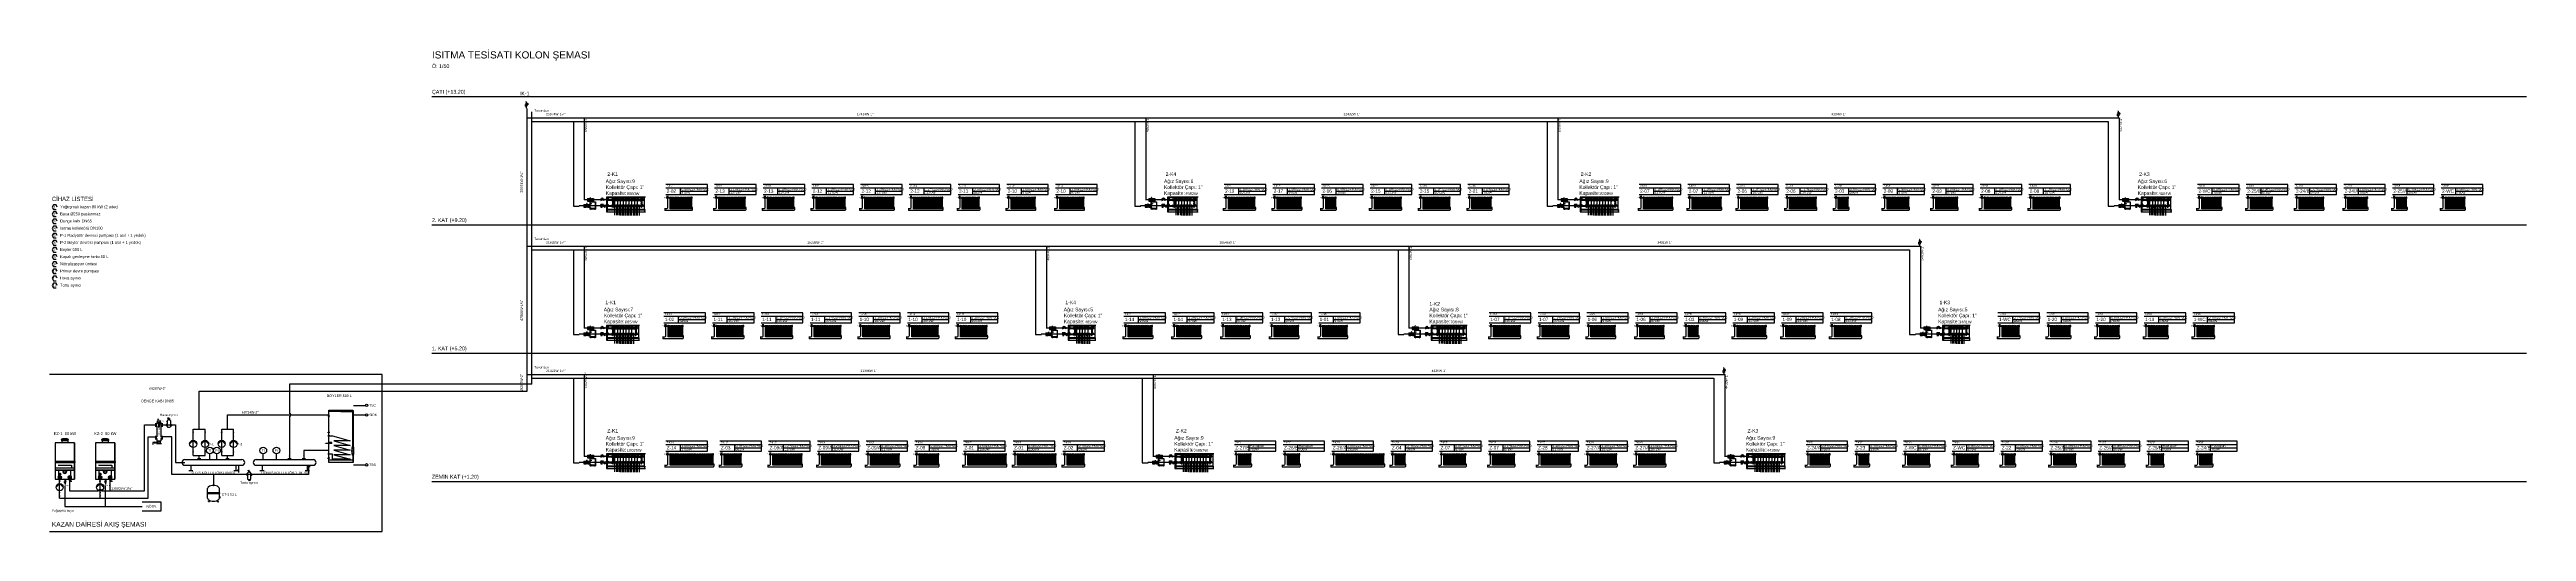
# Model space of a CAD drawing. Header units: inches. Extents: x 21 to 38546, y 13 to 15001.
# Drawn here: x 28121 to 38546, y 808 to 2836 of the extents above; entities that cross this region are included whole.
import ezdxf
from ezdxf.enums import TextEntityAlignment as Align

# ---------------------------------------------------------------- set-up
doc = ezdxf.new("R2010")
doc.units = ezdxf.units.IN
doc.header["$MEASUREMENT"] = 0
for name, color, linetype in [('Boyler', 1, 'Continuous'), ('Boşaltma Hattı', 7, 'Continuous'), ('Denge Kabı', 7, 'Continuous'), ('Hava Ayırıcı', 1, 'Continuous'), ('Hava Tüpü', 7, 'Continuous'), ('Hava ve Pislik Tutucu', 5, 'Continuous'), ('ISIT', 3, 'Continuous'), ('ISITMA DÖNÜŞ', 5, 'Continuous'), ('ISITMA GİDİŞ', 1, 'Continuous'), ('K-BILGI', 7, 'Continuous'), ('K-CIHAZ', 3, 'Continuous'), ('K-DONUS', 5, 'Continuous'), ('K-GIDIS', 1, 'Continuous'), ('K-KAT', 6, 'Continuous'), ('K-KOLL', 3, 'Continuous'), ('K-PID', 2, 'Continuous'), ('K-SICAKSU', 1, 'Continuous'), ('K-SIRK', 6, 'Continuous'), ('K-TEMIZSU', 3, 'Continuous'), ('K-TXT', 7, 'Continuous'), ('K1', 1, 'Continuous'), ('K2', 5, 'Continuous'), ('Kal. Dönüş Hattı', 5, 'Continuous'), ('Kal. Gidiş Hattı', 1, 'Continuous'), ('Kalorimetre', 1, 'Continuous'), ('Kaskad Kazan', 7, 'Continuous'), ('MB GIDIS BORUSU', 1, 'Continuous'), ('Otomatik Hava Prüjörü', 7, 'Continuous'), ('RAST-IST-GENLEŞME DEPOSU', 2, 'Continuous'), ('T-ISITMA EKIPMANLAR', 220, 'Continuous'), ('T-VANA', 63, 'Continuous'), ('Vana 1', 1, 'Continuous')]:
    doc.layers.add(name, color=color, linetype=linetype)
doc.styles.add('ISITMA', font='arial.ttf')
doc.styles.add('J1', font='verdana.ttf')
doc.styles.get("Standard").update_dxf_attribs({"font": 'arial.ttf'})

# ---------------------------------------------------------------- blocks, each defined once
blk = doc.blocks.new('IS_VPSV')
for p, q in [((0.25, 1), (-0.25, 0.5)), ((0.25, 0.5), (-0.25, 0.5)), ((-0.1, 1.05), (0.1, 1.25)), ((-0.1, 1), (0.1, 1.2)), ((-0.1, 0.95), (0.1, 1.15)), ((0, 0.75), (0, 1.25)), ((0, 0.75), (0.25, 0.5)), ((0, 0), (0, 0.499)), ((0.25, 0.5), (0.25, 1)), ((0.251, 0.75), (0.75, 0.75))]:
    blk.add_line(p, q)
blk = doc.blocks.new('IS_V32400')
for p, q in [((0, 0.1), (0, -0.1)), ((0.2, 0), (0, 0.1)), ((0.3, 0), (0.5, 0.1)), ((0.5, 0.1), (0.5, -0.1)), ((0, -0.1), (0.2, 0)), ((0.5, -0.1), (0.3, 0))]:
    blk.add_line(p, q)
blk.add_circle((0.2, 0), 0.0625)
blk = doc.blocks.new('IS_VYSTRL')
for p, q in [((0, 0.075), (0, -0.075)), ((0.5, 0), (0, 0)), ((0.375, 0), (0.0375, -0.2125)), ((0.5, 0.075), (0.5, -0.075)), ((0, -0.15), (0.075, -0.275))]:
    blk.add_line(p, q)
blk = doc.blocks.new('IS_ISO_Pump_-_General')
at = {"color": 0}
for q in [(-3, 0), (3, 0)]:
    blk.add_line((0, 3), q, dxfattribs=at)
blk.add_circle((0, 0), 3, dxfattribs=at)
blk = doc.blocks.new('IS_V35000')
for p, q in [((0, 0.125), (0, -0.125)), ((0.3125, 0.03125), (0.4375, 0.09375)), ((0.5, 0.125), (0.5, -0.125)), ((0.0625, -0.09375), (0.1875, -0.03125))]:
    blk.add_line(p, q)
blk.add_circle((0.25, 0), 0.06988)
blk = doc.blocks.new('IS_U4849')
blk.add_lwpolyline([(3024, 1565), (3024, 1555)])
at = {"layer": 'ISIT', "color": 3}
for p, q in [((3031, 1616), (3035, 1616)), ((3035, 1616), (3039, 1616)), ((3035, 1613), (3035, 1616))]:
    blk.add_line(p, q, dxfattribs=at)
at = {"layer": 'ISIT', "color": 7}
for p, q in [((3043, 1611), (3044, 1611)), ((3043, 1610), (3043, 1611)), ((3043, 1608), (3043, 1610)), ((3043, 1610), (3044, 1610)), ((3043, 1608), (3044, 1608)), ((3043, 1606), (3043, 1608)), ((3043, 1606), (3044, 1606)), ((3044, 1612), (3045, 1612)), ((3044, 1611), (3044, 1612)), ((3044, 1610), (3044, 1611)), ((3044, 1608), (3044, 1610)), ((3044, 1606), (3044, 1608)), ((3044, 1606), (3044, 1606)), ((3044, 1606), (3045, 1606)), ((3045, 1606), (3045, 1612)), ((3045, 1612), (3045, 1612)), ((3045, 1612), (3045, 1612)), ((3045, 1606), (3045, 1606)), ((3045, 1606), (3045, 1605)), ((3046, 1606), (3046, 1612)), ((3048, 1565), (3048, 1611)), ((3048, 1611), (3055, 1611)), ((3050, 1610), (3048, 1611)), ((3050, 1567), (3048, 1565)), ((3055, 1565), (3048, 1565)), ((3050, 1567), (3050, 1610)), ((3050, 1610), (3053, 1610)), ((3053, 1567), (3050, 1567)), ((3053, 1610), (3055, 1611)), ((3053, 1567), (3053, 1610)), ((3053, 1567), (3055, 1565)), ((3055, 1565), (3055, 1611)), ((3058, 1565), (3058, 1611)), ((3060, 1610), (3058, 1611)), ((3058, 1611), (3065, 1611)), ((3060, 1567), (3058, 1565)), ((3065, 1565), (3058, 1565)), ((3060, 1567), (3060, 1610)), ((3060, 1610), (3063, 1610)), ((3063, 1567), (3060, 1567)), ((3063, 1610), (3065, 1611)), ((3063, 1567), (3063, 1610)), ((3063, 1567), (3065, 1565)), ((3065, 1565), (3065, 1611)), ((3068, 1565), (3068, 1611)), ((3070, 1610), (3068, 1611)), ((3068, 1611), (3075, 1611)), ((3070, 1567), (3068, 1565)), ((3075, 1565), (3068, 1565)), ((3070, 1567), (3070, 1610)), ((3070, 1610), (3073, 1610)), ((3073, 1567), (3070, 1567)), ((3073, 1610), (3075, 1611)), ((3073, 1567), (3073, 1610)), ((3073, 1567), (3075, 1565)), ((3075, 1565), (3075, 1611)), ((3078, 1565), (3078, 1611)), ((3078, 1611), (3085, 1611)), ((3080, 1610), (3078, 1611)), ((3080, 1567), (3078, 1565)), ((3085, 1565), (3078, 1565)), ((3080, 1567), (3080, 1610)), ((3080, 1610), (3083, 1610)), ((3083, 1567), (3080, 1567)), ((3083, 1610), (3085, 1611)), ((3083, 1567), (3083, 1610)), ((3083, 1567), (3085, 1565)), ((3085, 1565), (3085, 1611)), ((3088, 1565), (3088, 1611)), ((3090, 1610), (3088, 1611)), ((3088, 1611), (3095, 1611)), ((3090, 1567), (3088, 1565)), ((3095, 1565), (3088, 1565)), ((3090, 1567), (3090, 1610)), ((3090, 1610), (3093, 1610)), ((3093, 1567), (3090, 1567)), ((3093, 1610), (3095, 1611)), ((3093, 1567), (3093, 1610)), ((3093, 1567), (3095, 1565)), ((3095, 1565), (3095, 1611)), ((3098, 1565), (3098, 1611)), ((3100, 1610), (3098, 1611)), ((3098, 1611), (3105, 1611)), ((3100, 1567), (3098, 1565)), ((3105, 1565), (3098, 1565)), ((3100, 1567), (3100, 1610)), ((3100, 1610), (3103, 1610)), ((3103, 1567), (3100, 1567)), ((3103, 1610), (3105, 1611)), ((3103, 1567), (3103, 1610)), ((3103, 1567), (3105, 1565)), ((3105, 1565), (3105, 1611)), ((3108, 1565), (3108, 1611)), ((3110, 1610), (3108, 1611)), ((3108, 1611), (3115, 1611)), ((3110, 1567), (3108, 1565)), ((3115, 1565), (3108, 1565)), ((3110, 1567), (3110, 1610)), ((3110, 1610), (3113, 1610)), ((3113, 1567), (3110, 1567)), ((3113, 1610), (3115, 1611)), ((3113, 1567), (3113, 1610)), ((3113, 1567), (3115, 1565)), ((3115, 1565), (3115, 1611)), ((3118, 1565), (3118, 1611)), ((3120, 1610), (3118, 1611)), ((3118, 1611), (3125, 1611)), ((3120, 1567), (3118, 1565)), ((3125, 1565), (3118, 1565)), ((3120, 1567), (3120, 1610)), ((3120, 1610), (3123, 1610)), ((3123, 1567), (3120, 1567)), ((3123, 1610), (3125, 1611)), ((3123, 1567), (3123, 1610)), ((3123, 1567), (3125, 1565)), ((3125, 1565), (3125, 1611)), ((3128, 1565), (3128, 1611)), ((3130, 1610), (3128, 1611)), ((3128, 1611), (3135, 1611)), ((3130, 1567), (3128, 1565)), ((3135, 1565), (3128, 1565)), ((3130, 1567), (3130, 1610)), ((3130, 1610), (3133, 1610)), ((3133, 1567), (3130, 1567)), ((3133, 1610), (3135, 1611)), ((3133, 1567), (3133, 1610)), ((3133, 1567), (3135, 1565)), ((3135, 1565), (3135, 1611)), ((3138, 1565), (3138, 1611)), ((3140, 1610), (3138, 1611)), ((3138, 1611), (3145, 1611)), ((3140, 1567), (3138, 1565)), ((3145, 1565), (3138, 1565)), ((3140, 1567), (3140, 1610)), ((3140, 1610), (3143, 1610)), ((3143, 1567), (3140, 1567)), ((3143, 1610), (3145, 1611)), ((3143, 1567), (3143, 1610)), ((3143, 1567), (3145, 1565)), ((3145, 1565), (3145, 1611)), ((3148, 1565), (3148, 1611)), ((3150, 1610), (3148, 1611)), ((3148, 1611), (3155, 1611)), ((3150, 1567), (3148, 1565)), ((3155, 1565), (3148, 1565)), ((3150, 1567), (3150, 1610)), ((3150, 1610), (3153, 1610)), ((3153, 1567), (3150, 1567)), ((3153, 1610), (3155, 1611)), ((3153, 1567), (3153, 1610)), ((3153, 1567), (3155, 1565)), ((3155, 1565), (3155, 1611)), ((3158, 1565), (3158, 1611)), ((3160, 1610), (3158, 1611)), ((3158, 1611), (3165, 1611)), ((3160, 1567), (3158, 1565)), ((3165, 1565), (3158, 1565)), ((3160, 1567), (3160, 1610)), ((3160, 1610), (3163, 1610)), ((3163, 1567), (3160, 1567)), ((3163, 1610), (3165, 1611)), ((3163, 1567), (3163, 1610)), ((3163, 1567), (3165, 1565)), ((3165, 1565), (3165, 1611)), ((3168, 1565), (3168, 1611)), ((3170, 1610), (3168, 1611)), ((3168, 1611), (3175, 1611)), ((3170, 1567), (3168, 1565)), ((3175, 1565), (3168, 1565)), ((3170, 1567), (3170, 1610)), ((3170, 1610), (3173, 1610)), ((3173, 1567), (3170, 1567)), ((3173, 1610), (3175, 1611)), ((3173, 1567), (3173, 1610)), ((3173, 1567), (3175, 1565)), ((3175, 1565), (3175, 1611)), ((3178, 1565), (3178, 1611)), ((3180, 1610), (3178, 1611)), ((3178, 1611), (3185, 1611)), ((3180, 1567), (3178, 1565)), ((3185, 1565), (3178, 1565)), ((3180, 1567), (3180, 1610)), ((3180, 1610), (3183, 1610)), ((3183, 1567), (3180, 1567)), ((3183, 1610), (3185, 1611)), ((3183, 1567), (3183, 1610)), ((3183, 1567), (3185, 1565)), ((3185, 1565), (3185, 1611)), ((3188, 1565), (3188, 1611)), ((3190, 1610), (3188, 1611)), ((3188, 1611), (3195, 1611)), ((3190, 1567), (3188, 1565)), ((3195, 1565), (3188, 1565)), ((3190, 1567), (3190, 1610)), ((3190, 1610), (3193, 1610)), ((3193, 1567), (3190, 1567)), ((3193, 1610), (3195, 1611)), ((3193, 1567), (3193, 1610)), ((3193, 1567), (3195, 1565)), ((3195, 1565), (3195, 1611)), ((3198, 1565), (3198, 1611)), ((3200, 1610), (3198, 1611)), ((3198, 1611), (3205, 1611)), ((3200, 1567), (3198, 1565)), ((3205, 1565), (3198, 1565)), ((3200, 1567), (3200, 1610)), ((3200, 1610), (3203, 1610)), ((3203, 1567), (3200, 1567)), ((3203, 1610), (3205, 1611)), ((3203, 1567), (3203, 1610)), ((3203, 1567), (3205, 1565)), ((3205, 1565), (3205, 1611)), ((3208, 1565), (3208, 1611)), ((3210, 1610), (3208, 1611)), ((3208, 1611), (3215, 1611)), ((3210, 1567), (3208, 1565)), ((3215, 1565), (3208, 1565)), ((3210, 1567), (3210, 1610)), ((3210, 1610), (3213, 1610)), ((3213, 1567), (3210, 1567)), ((3213, 1610), (3215, 1611)), ((3213, 1567), (3213, 1610)), ((3213, 1567), (3215, 1565)), ((3215, 1565), (3215, 1611)), ((3218, 1565), (3218, 1611)), ((3220, 1610), (3218, 1611)), ((3218, 1611), (3225, 1611)), ((3220, 1567), (3218, 1565)), ((3225, 1565), (3218, 1565)), ((3220, 1567), (3220, 1610)), ((3220, 1610), (3223, 1610)), ((3223, 1567), (3220, 1567)), ((3223, 1610), (3225, 1611)), ((3223, 1567), (3223, 1610)), ((3223, 1567), (3225, 1565)), ((3225, 1565), (3225, 1611)), ((3227, 1612), (3226, 1612)), ((3226, 1606), (3226, 1612)), ((3227, 1606), (3226, 1605)), ((3228, 1612), (3227, 1612)), ((3227, 1612), (3227, 1612)), ((3227, 1606), (3227, 1612)), ((3227, 1606), (3227, 1606)), ((3228, 1606), (3227, 1606)), ((3228, 1611), (3228, 1612)), ((3229, 1611), (3228, 1611)), ((3228, 1610), (3228, 1611)), ((3228, 1608), (3228, 1610)), ((3229, 1610), (3228, 1610)), ((3228, 1606), (3228, 1608)), ((3229, 1608), (3228, 1608)), ((3228, 1606), (3228, 1606)), ((3229, 1606), (3228, 1606)), ((3229, 1610), (3229, 1611)), ((3229, 1608), (3229, 1610)), ((3229, 1606), (3229, 1608))]:
    blk.add_line(p, q, dxfattribs=at)
at = {"layer": 'ISIT'}
blk.add_lwpolyline([(3226, 1613), (3226, 1563), (3046, 1563), (3046, 1613)], dxfattribs=at)
at = {"layer": 'ISIT', "color": 3}
blk.add_circle((3035, 1609), 3.77, dxfattribs=at)
at = {"layer": 'ISIT', "color": 7}
for centre, start, end in [((3045, 1613), 274, 350), ((3045, 1605), 10, 86), ((3227, 1613), 190, 266), ((3227, 1605), 94, 170)]:
    blk.add_arc(centre, 0.547, start, end, dxfattribs=at)
at = {"layer": 'ISITMA DÖNÜŞ'}
blk.add_lwpolyline([(3024, 1557), (3227, 1557, 0.414214), (3231, 1561), (3231, 1567)], format="xyb", dxfattribs=at)
blk.add_lwpolyline([(3231, 1563), (3231, 1568), (3225, 1568)], dxfattribs=at)
at = {"layer": 'MB GIDIS BORUSU'}
blk.add_line((3039, 1609), (3044, 1609), dxfattribs=at)
blk.add_lwpolyline([(3035, 1606), (3035, 1568, -0.414214), (3029, 1562), (3024, 1562)], format="xyb", dxfattribs=at)
at = {"layer": 'ISIT', "width": 0.65}
blk.add_text('T.V.', height=5.46, dxfattribs=at).set_placement((3022, 1606))
blk = doc.blocks.new('IS_U4852')
blk.add_lwpolyline([(3024, 1565), (3024, 1555)])
at = {"layer": 'ISIT', "color": 3}
for p, q in [((3031, 1616), (3035, 1616)), ((3035, 1616), (3039, 1616)), ((3035, 1613), (3035, 1616))]:
    blk.add_line(p, q, dxfattribs=at)
at = {"layer": 'ISIT', "color": 7}
for p, q in [((3043, 1611), (3044, 1611)), ((3043, 1610), (3043, 1611)), ((3043, 1608), (3043, 1610)), ((3043, 1610), (3044, 1610)), ((3043, 1608), (3044, 1608)), ((3043, 1606), (3043, 1608)), ((3043, 1606), (3044, 1606)), ((3044, 1612), (3045, 1612)), ((3044, 1611), (3044, 1612)), ((3044, 1610), (3044, 1611)), ((3044, 1608), (3044, 1610)), ((3044, 1606), (3044, 1608)), ((3044, 1606), (3044, 1606)), ((3044, 1606), (3045, 1606)), ((3045, 1606), (3045, 1612)), ((3045, 1612), (3045, 1612)), ((3045, 1612), (3045, 1612)), ((3045, 1606), (3045, 1606)), ((3045, 1606), (3045, 1605)), ((3046, 1606), (3046, 1612)), ((3048, 1565), (3048, 1611)), ((3048, 1611), (3055, 1611)), ((3050, 1610), (3048, 1611)), ((3050, 1567), (3048, 1565)), ((3055, 1565), (3048, 1565)), ((3050, 1567), (3050, 1610)), ((3050, 1610), (3053, 1610)), ((3053, 1567), (3050, 1567)), ((3053, 1610), (3055, 1611)), ((3053, 1567), (3053, 1610)), ((3053, 1567), (3055, 1565)), ((3055, 1565), (3055, 1611)), ((3058, 1565), (3058, 1611)), ((3060, 1610), (3058, 1611)), ((3058, 1611), (3065, 1611)), ((3060, 1567), (3058, 1565)), ((3065, 1565), (3058, 1565)), ((3060, 1567), (3060, 1610)), ((3060, 1610), (3063, 1610)), ((3063, 1567), (3060, 1567)), ((3063, 1610), (3065, 1611)), ((3063, 1567), (3063, 1610)), ((3063, 1567), (3065, 1565)), ((3065, 1565), (3065, 1611)), ((3068, 1565), (3068, 1611)), ((3070, 1610), (3068, 1611)), ((3068, 1611), (3075, 1611)), ((3070, 1567), (3068, 1565)), ((3075, 1565), (3068, 1565)), ((3070, 1567), (3070, 1610)), ((3070, 1610), (3073, 1610)), ((3073, 1567), (3070, 1567)), ((3073, 1610), (3075, 1611)), ((3073, 1567), (3073, 1610)), ((3073, 1567), (3075, 1565)), ((3075, 1565), (3075, 1611)), ((3078, 1565), (3078, 1611)), ((3078, 1611), (3085, 1611)), ((3080, 1610), (3078, 1611)), ((3080, 1567), (3078, 1565)), ((3085, 1565), (3078, 1565)), ((3080, 1567), (3080, 1610)), ((3080, 1610), (3083, 1610)), ((3083, 1567), (3080, 1567)), ((3083, 1610), (3085, 1611)), ((3083, 1567), (3083, 1610)), ((3083, 1567), (3085, 1565)), ((3085, 1565), (3085, 1611)), ((3088, 1565), (3088, 1611)), ((3090, 1610), (3088, 1611)), ((3088, 1611), (3095, 1611)), ((3090, 1567), (3088, 1565)), ((3095, 1565), (3088, 1565)), ((3090, 1567), (3090, 1610)), ((3090, 1610), (3093, 1610)), ((3093, 1567), (3090, 1567)), ((3093, 1610), (3095, 1611)), ((3093, 1567), (3093, 1610)), ((3093, 1567), (3095, 1565)), ((3095, 1565), (3095, 1611)), ((3098, 1565), (3098, 1611)), ((3100, 1610), (3098, 1611)), ((3098, 1611), (3105, 1611)), ((3100, 1567), (3098, 1565)), ((3105, 1565), (3098, 1565)), ((3100, 1567), (3100, 1610)), ((3100, 1610), (3103, 1610)), ((3103, 1567), (3100, 1567)), ((3103, 1610), (3105, 1611)), ((3103, 1567), (3103, 1610)), ((3103, 1567), (3105, 1565)), ((3105, 1565), (3105, 1611)), ((3108, 1565), (3108, 1611)), ((3110, 1610), (3108, 1611)), ((3108, 1611), (3115, 1611)), ((3110, 1567), (3108, 1565)), ((3115, 1565), (3108, 1565)), ((3110, 1567), (3110, 1610)), ((3110, 1610), (3113, 1610)), ((3113, 1567), (3110, 1567)), ((3113, 1610), (3115, 1611)), ((3113, 1567), (3113, 1610)), ((3113, 1567), (3115, 1565)), ((3115, 1565), (3115, 1611)), ((3117, 1612), (3116, 1612)), ((3116, 1606), (3116, 1612)), ((3117, 1606), (3116, 1605)), ((3118, 1612), (3117, 1612)), ((3117, 1612), (3117, 1612)), ((3117, 1606), (3117, 1612)), ((3117, 1606), (3117, 1606)), ((3118, 1606), (3117, 1606)), ((3118, 1611), (3118, 1612)), ((3119, 1611), (3118, 1611)), ((3118, 1610), (3118, 1611)), ((3118, 1608), (3118, 1610)), ((3119, 1610), (3118, 1610)), ((3118, 1606), (3118, 1608)), ((3119, 1608), (3118, 1608)), ((3118, 1606), (3118, 1606)), ((3119, 1606), (3118, 1606)), ((3119, 1610), (3119, 1611)), ((3119, 1608), (3119, 1610)), ((3119, 1606), (3119, 1608))]:
    blk.add_line(p, q, dxfattribs=at)
at = {"layer": 'ISIT'}
blk.add_lwpolyline([(3116, 1613), (3116, 1563), (3046, 1563), (3046, 1613)], dxfattribs=at)
at = {"layer": 'ISIT', "color": 3}
blk.add_circle((3035, 1609), 3.77, dxfattribs=at)
at = {"layer": 'ISIT', "color": 7}
for centre, start, end in [((3045, 1613), 274, 350), ((3045, 1605), 10, 86), ((3117, 1613), 190, 266), ((3117, 1605), 94, 170)]:
    blk.add_arc(centre, 0.547, start, end, dxfattribs=at)
at = {"layer": 'ISITMA DÖNÜŞ'}
blk.add_lwpolyline([(3024, 1557), (3117, 1557, 0.414214), (3121, 1561), (3121, 1567)], format="xyb", dxfattribs=at)
blk.add_lwpolyline([(3121, 1563), (3121, 1568), (3115, 1568)], dxfattribs=at)
at = {"layer": 'MB GIDIS BORUSU'}
blk.add_line((3039, 1609), (3044, 1609), dxfattribs=at)
blk.add_lwpolyline([(3035, 1606), (3035, 1568, -0.414214), (3029, 1562), (3024, 1562)], format="xyb", dxfattribs=at)
at = {"layer": 'ISIT', "width": 0.65}
blk.add_text('T.V.', height=5.46, dxfattribs=at).set_placement((3022, 1606))
blk = doc.blocks.new('IS_U4855')
blk.add_lwpolyline([(3024, 1565), (3024, 1555)])
at = {"layer": 'ISIT', "color": 3}
for p, q in [((3031, 1616), (3035, 1616)), ((3035, 1616), (3039, 1616)), ((3035, 1613), (3035, 1616))]:
    blk.add_line(p, q, dxfattribs=at)
at = {"layer": 'ISIT', "color": 7}
for p, q in [((3043, 1611), (3044, 1611)), ((3043, 1610), (3043, 1611)), ((3043, 1608), (3043, 1610)), ((3043, 1610), (3044, 1610)), ((3043, 1608), (3044, 1608)), ((3043, 1606), (3043, 1608)), ((3043, 1606), (3044, 1606)), ((3044, 1612), (3045, 1612)), ((3044, 1611), (3044, 1612)), ((3044, 1610), (3044, 1611)), ((3044, 1608), (3044, 1610)), ((3044, 1606), (3044, 1608)), ((3044, 1606), (3044, 1606)), ((3044, 1606), (3045, 1606)), ((3045, 1606), (3045, 1612)), ((3045, 1612), (3045, 1612)), ((3045, 1612), (3045, 1612)), ((3045, 1606), (3045, 1606)), ((3045, 1606), (3045, 1605)), ((3046, 1606), (3046, 1612)), ((3048, 1565), (3048, 1611)), ((3048, 1611), (3055, 1611)), ((3050, 1610), (3048, 1611)), ((3050, 1567), (3048, 1565)), ((3055, 1565), (3048, 1565)), ((3050, 1567), (3050, 1610)), ((3050, 1610), (3053, 1610)), ((3053, 1567), (3050, 1567)), ((3053, 1610), (3055, 1611)), ((3053, 1567), (3053, 1610)), ((3053, 1567), (3055, 1565)), ((3055, 1565), (3055, 1611)), ((3058, 1565), (3058, 1611)), ((3060, 1610), (3058, 1611)), ((3058, 1611), (3065, 1611)), ((3060, 1567), (3058, 1565)), ((3065, 1565), (3058, 1565)), ((3060, 1567), (3060, 1610)), ((3060, 1610), (3063, 1610)), ((3063, 1567), (3060, 1567)), ((3063, 1610), (3065, 1611)), ((3063, 1567), (3063, 1610)), ((3063, 1567), (3065, 1565)), ((3065, 1565), (3065, 1611)), ((3068, 1565), (3068, 1611)), ((3070, 1610), (3068, 1611)), ((3068, 1611), (3075, 1611)), ((3070, 1567), (3068, 1565)), ((3075, 1565), (3068, 1565)), ((3070, 1567), (3070, 1610)), ((3070, 1610), (3073, 1610)), ((3073, 1567), (3070, 1567)), ((3073, 1610), (3075, 1611)), ((3073, 1567), (3073, 1610)), ((3073, 1567), (3075, 1565)), ((3075, 1565), (3075, 1611)), ((3078, 1565), (3078, 1611)), ((3078, 1611), (3085, 1611)), ((3080, 1610), (3078, 1611)), ((3080, 1567), (3078, 1565)), ((3085, 1565), (3078, 1565)), ((3080, 1567), (3080, 1610)), ((3080, 1610), (3083, 1610)), ((3083, 1567), (3080, 1567)), ((3083, 1610), (3085, 1611)), ((3083, 1567), (3083, 1610)), ((3083, 1567), (3085, 1565)), ((3085, 1565), (3085, 1611)), ((3088, 1565), (3088, 1611)), ((3090, 1610), (3088, 1611)), ((3088, 1611), (3095, 1611)), ((3090, 1567), (3088, 1565)), ((3095, 1565), (3088, 1565)), ((3090, 1567), (3090, 1610)), ((3090, 1610), (3093, 1610)), ((3093, 1567), (3090, 1567)), ((3093, 1610), (3095, 1611)), ((3093, 1567), (3093, 1610)), ((3093, 1567), (3095, 1565)), ((3095, 1565), (3095, 1611)), ((3098, 1565), (3098, 1611)), ((3100, 1610), (3098, 1611)), ((3098, 1611), (3105, 1611)), ((3100, 1567), (3098, 1565)), ((3105, 1565), (3098, 1565)), ((3100, 1567), (3100, 1610)), ((3100, 1610), (3103, 1610)), ((3103, 1567), (3100, 1567)), ((3103, 1610), (3105, 1611)), ((3103, 1567), (3103, 1610)), ((3103, 1567), (3105, 1565)), ((3105, 1565), (3105, 1611)), ((3108, 1565), (3108, 1611)), ((3110, 1610), (3108, 1611)), ((3108, 1611), (3115, 1611)), ((3110, 1567), (3108, 1565)), ((3115, 1565), (3108, 1565)), ((3110, 1567), (3110, 1610)), ((3110, 1610), (3113, 1610)), ((3113, 1567), (3110, 1567)), ((3113, 1610), (3115, 1611)), ((3113, 1567), (3113, 1610)), ((3113, 1567), (3115, 1565)), ((3115, 1565), (3115, 1611)), ((3118, 1565), (3118, 1611)), ((3120, 1610), (3118, 1611)), ((3118, 1611), (3125, 1611)), ((3120, 1567), (3118, 1565)), ((3125, 1565), (3118, 1565)), ((3120, 1567), (3120, 1610)), ((3120, 1610), (3123, 1610)), ((3123, 1567), (3120, 1567)), ((3123, 1610), (3125, 1611)), ((3123, 1567), (3123, 1610)), ((3123, 1567), (3125, 1565)), ((3125, 1565), (3125, 1611)), ((3128, 1565), (3128, 1611)), ((3130, 1610), (3128, 1611)), ((3128, 1611), (3135, 1611)), ((3130, 1567), (3128, 1565)), ((3135, 1565), (3128, 1565)), ((3130, 1567), (3130, 1610)), ((3130, 1610), (3133, 1610)), ((3133, 1567), (3130, 1567)), ((3133, 1610), (3135, 1611)), ((3133, 1567), (3133, 1610)), ((3133, 1567), (3135, 1565)), ((3135, 1565), (3135, 1611)), ((3138, 1565), (3138, 1611)), ((3140, 1610), (3138, 1611)), ((3138, 1611), (3145, 1611)), ((3140, 1567), (3138, 1565)), ((3145, 1565), (3138, 1565)), ((3140, 1567), (3140, 1610)), ((3140, 1610), (3143, 1610)), ((3143, 1567), (3140, 1567)), ((3143, 1610), (3145, 1611)), ((3143, 1567), (3143, 1610)), ((3143, 1567), (3145, 1565)), ((3145, 1565), (3145, 1611)), ((3148, 1565), (3148, 1611)), ((3150, 1610), (3148, 1611)), ((3148, 1611), (3155, 1611)), ((3150, 1567), (3148, 1565)), ((3155, 1565), (3148, 1565)), ((3150, 1567), (3150, 1610)), ((3150, 1610), (3153, 1610)), ((3153, 1567), (3150, 1567)), ((3153, 1610), (3155, 1611)), ((3153, 1567), (3153, 1610)), ((3153, 1567), (3155, 1565)), ((3155, 1565), (3155, 1611)), ((3158, 1565), (3158, 1611)), ((3160, 1610), (3158, 1611)), ((3158, 1611), (3165, 1611)), ((3160, 1567), (3158, 1565)), ((3165, 1565), (3158, 1565)), ((3160, 1567), (3160, 1610)), ((3160, 1610), (3163, 1610)), ((3163, 1567), (3160, 1567)), ((3163, 1610), (3165, 1611)), ((3163, 1567), (3163, 1610)), ((3163, 1567), (3165, 1565)), ((3165, 1565), (3165, 1611)), ((3167, 1612), (3166, 1612)), ((3166, 1606), (3166, 1612)), ((3167, 1606), (3166, 1605)), ((3168, 1612), (3167, 1612)), ((3167, 1612), (3167, 1612)), ((3167, 1606), (3167, 1612)), ((3167, 1606), (3167, 1606)), ((3168, 1606), (3167, 1606)), ((3168, 1611), (3168, 1612)), ((3169, 1611), (3168, 1611)), ((3168, 1610), (3168, 1611)), ((3168, 1608), (3168, 1610)), ((3169, 1610), (3168, 1610)), ((3168, 1606), (3168, 1608)), ((3169, 1608), (3168, 1608)), ((3168, 1606), (3168, 1606)), ((3169, 1606), (3168, 1606)), ((3169, 1610), (3169, 1611)), ((3169, 1608), (3169, 1610)), ((3169, 1606), (3169, 1608))]:
    blk.add_line(p, q, dxfattribs=at)
at = {"layer": 'ISIT'}
blk.add_lwpolyline([(3166, 1613), (3166, 1563), (3046, 1563), (3046, 1613)], dxfattribs=at)
at = {"layer": 'ISIT', "color": 3}
blk.add_circle((3035, 1609), 3.77, dxfattribs=at)
at = {"layer": 'ISIT', "color": 7}
for centre, start, end in [((3045, 1613), 274, 350), ((3045, 1605), 10, 86), ((3167, 1613), 190, 266), ((3167, 1605), 94, 170)]:
    blk.add_arc(centre, 0.547, start, end, dxfattribs=at)
at = {"layer": 'ISITMA DÖNÜŞ'}
blk.add_lwpolyline([(3024, 1557), (3167, 1557, 0.414214), (3171, 1561), (3171, 1567)], format="xyb", dxfattribs=at)
blk.add_lwpolyline([(3171, 1563), (3171, 1568), (3165, 1568)], dxfattribs=at)
at = {"layer": 'MB GIDIS BORUSU'}
blk.add_line((3039, 1609), (3044, 1609), dxfattribs=at)
blk.add_lwpolyline([(3035, 1606), (3035, 1568, -0.414214), (3029, 1562), (3024, 1562)], format="xyb", dxfattribs=at)
at = {"layer": 'ISIT', "width": 0.65}
blk.add_text('T.V.', height=5.46, dxfattribs=at).set_placement((3022, 1606))
blk = doc.blocks.new('IS_U4864')
blk.add_lwpolyline([(3024, 1565), (3024, 1555)])
at = {"layer": 'ISIT', "color": 3}
for p, q in [((3031, 1616), (3035, 1616)), ((3035, 1616), (3039, 1616)), ((3035, 1613), (3035, 1616))]:
    blk.add_line(p, q, dxfattribs=at)
at = {"layer": 'ISIT', "color": 7}
for p, q in [((3043, 1611), (3044, 1611)), ((3043, 1610), (3043, 1611)), ((3043, 1608), (3043, 1610)), ((3043, 1610), (3044, 1610)), ((3043, 1608), (3044, 1608)), ((3043, 1606), (3043, 1608)), ((3043, 1606), (3044, 1606)), ((3044, 1612), (3045, 1612)), ((3044, 1611), (3044, 1612)), ((3044, 1610), (3044, 1611)), ((3044, 1608), (3044, 1610)), ((3044, 1606), (3044, 1608)), ((3044, 1606), (3044, 1606)), ((3044, 1606), (3045, 1606)), ((3045, 1606), (3045, 1612)), ((3045, 1612), (3045, 1612)), ((3045, 1612), (3045, 1612)), ((3045, 1606), (3045, 1606)), ((3045, 1606), (3045, 1605)), ((3046, 1606), (3046, 1612)), ((3048, 1565), (3048, 1611)), ((3048, 1611), (3055, 1611)), ((3050, 1610), (3048, 1611)), ((3050, 1567), (3048, 1565)), ((3055, 1565), (3048, 1565)), ((3050, 1567), (3050, 1610)), ((3050, 1610), (3053, 1610)), ((3053, 1567), (3050, 1567)), ((3053, 1610), (3055, 1611)), ((3053, 1567), (3053, 1610)), ((3053, 1567), (3055, 1565)), ((3055, 1565), (3055, 1611)), ((3058, 1565), (3058, 1611)), ((3060, 1610), (3058, 1611)), ((3058, 1611), (3065, 1611)), ((3060, 1567), (3058, 1565)), ((3065, 1565), (3058, 1565)), ((3060, 1567), (3060, 1610)), ((3060, 1610), (3063, 1610)), ((3063, 1567), (3060, 1567)), ((3063, 1610), (3065, 1611)), ((3063, 1567), (3063, 1610)), ((3063, 1567), (3065, 1565)), ((3065, 1565), (3065, 1611)), ((3068, 1565), (3068, 1611)), ((3070, 1610), (3068, 1611)), ((3068, 1611), (3075, 1611)), ((3070, 1567), (3068, 1565)), ((3075, 1565), (3068, 1565)), ((3070, 1567), (3070, 1610)), ((3070, 1610), (3073, 1610)), ((3073, 1567), (3070, 1567)), ((3073, 1610), (3075, 1611)), ((3073, 1567), (3073, 1610)), ((3073, 1567), (3075, 1565)), ((3075, 1565), (3075, 1611)), ((3078, 1565), (3078, 1611)), ((3078, 1611), (3085, 1611)), ((3080, 1610), (3078, 1611)), ((3080, 1567), (3078, 1565)), ((3085, 1565), (3078, 1565)), ((3080, 1567), (3080, 1610)), ((3080, 1610), (3083, 1610)), ((3083, 1567), (3080, 1567)), ((3083, 1610), (3085, 1611)), ((3083, 1567), (3083, 1610)), ((3083, 1567), (3085, 1565)), ((3085, 1565), (3085, 1611)), ((3088, 1565), (3088, 1611)), ((3090, 1610), (3088, 1611)), ((3088, 1611), (3095, 1611)), ((3090, 1567), (3088, 1565)), ((3095, 1565), (3088, 1565)), ((3090, 1567), (3090, 1610)), ((3090, 1610), (3093, 1610)), ((3093, 1567), (3090, 1567)), ((3093, 1610), (3095, 1611)), ((3093, 1567), (3093, 1610)), ((3093, 1567), (3095, 1565)), ((3095, 1565), (3095, 1611)), ((3098, 1565), (3098, 1611)), ((3100, 1610), (3098, 1611)), ((3098, 1611), (3105, 1611)), ((3100, 1567), (3098, 1565)), ((3105, 1565), (3098, 1565)), ((3100, 1567), (3100, 1610)), ((3100, 1610), (3103, 1610)), ((3103, 1567), (3100, 1567)), ((3103, 1610), (3105, 1611)), ((3103, 1567), (3103, 1610)), ((3103, 1567), (3105, 1565)), ((3105, 1565), (3105, 1611)), ((3108, 1565), (3108, 1611)), ((3110, 1610), (3108, 1611)), ((3108, 1611), (3115, 1611)), ((3110, 1567), (3108, 1565)), ((3115, 1565), (3108, 1565)), ((3110, 1567), (3110, 1610)), ((3110, 1610), (3113, 1610)), ((3113, 1567), (3110, 1567)), ((3113, 1610), (3115, 1611)), ((3113, 1567), (3113, 1610)), ((3113, 1567), (3115, 1565)), ((3115, 1565), (3115, 1611)), ((3118, 1565), (3118, 1611)), ((3120, 1610), (3118, 1611)), ((3118, 1611), (3125, 1611)), ((3120, 1567), (3118, 1565)), ((3125, 1565), (3118, 1565)), ((3120, 1567), (3120, 1610)), ((3120, 1610), (3123, 1610)), ((3123, 1567), (3120, 1567)), ((3123, 1610), (3125, 1611)), ((3123, 1567), (3123, 1610)), ((3123, 1567), (3125, 1565)), ((3125, 1565), (3125, 1611)), ((3127, 1612), (3126, 1612)), ((3126, 1606), (3126, 1612)), ((3127, 1606), (3126, 1605)), ((3128, 1612), (3127, 1612)), ((3127, 1612), (3127, 1612)), ((3127, 1606), (3127, 1612)), ((3127, 1606), (3127, 1606)), ((3128, 1606), (3127, 1606)), ((3128, 1611), (3128, 1612)), ((3129, 1611), (3128, 1611)), ((3128, 1610), (3128, 1611)), ((3128, 1608), (3128, 1610)), ((3129, 1610), (3128, 1610)), ((3128, 1606), (3128, 1608)), ((3129, 1608), (3128, 1608)), ((3128, 1606), (3128, 1606)), ((3129, 1606), (3128, 1606)), ((3129, 1610), (3129, 1611)), ((3129, 1608), (3129, 1610)), ((3129, 1606), (3129, 1608))]:
    blk.add_line(p, q, dxfattribs=at)
at = {"layer": 'ISIT'}
blk.add_lwpolyline([(3126, 1613), (3126, 1563), (3046, 1563), (3046, 1613)], dxfattribs=at)
at = {"layer": 'ISIT', "color": 3}
blk.add_circle((3035, 1609), 3.77, dxfattribs=at)
at = {"layer": 'ISIT', "color": 7}
for centre, start, end in [((3045, 1613), 274, 350), ((3045, 1605), 10, 86), ((3127, 1613), 190, 266), ((3127, 1605), 94, 170)]:
    blk.add_arc(centre, 0.547, start, end, dxfattribs=at)
at = {"layer": 'ISITMA DÖNÜŞ'}
blk.add_lwpolyline([(3024, 1557), (3127, 1557, 0.414214), (3131, 1561), (3131, 1567)], format="xyb", dxfattribs=at)
blk.add_lwpolyline([(3131, 1563), (3131, 1568), (3125, 1568)], dxfattribs=at)
at = {"layer": 'MB GIDIS BORUSU'}
blk.add_line((3039, 1609), (3044, 1609), dxfattribs=at)
blk.add_lwpolyline([(3035, 1606), (3035, 1568, -0.414214), (3029, 1562), (3024, 1562)], format="xyb", dxfattribs=at)
at = {"layer": 'ISIT', "width": 0.65}
blk.add_text('T.V.', height=5.46, dxfattribs=at).set_placement((3022, 1606))
blk = doc.blocks.new('IS_U4867')
blk.add_lwpolyline([(3024, 1565), (3024, 1555)])
at = {"layer": 'ISIT', "color": 3}
for p, q in [((3031, 1616), (3035, 1616)), ((3035, 1616), (3039, 1616)), ((3035, 1613), (3035, 1616))]:
    blk.add_line(p, q, dxfattribs=at)
at = {"layer": 'ISIT', "color": 7}
for p, q in [((3043, 1611), (3044, 1611)), ((3043, 1610), (3043, 1611)), ((3043, 1608), (3043, 1610)), ((3043, 1610), (3044, 1610)), ((3043, 1608), (3044, 1608)), ((3043, 1606), (3043, 1608)), ((3043, 1606), (3044, 1606)), ((3044, 1612), (3045, 1612)), ((3044, 1611), (3044, 1612)), ((3044, 1610), (3044, 1611)), ((3044, 1608), (3044, 1610)), ((3044, 1606), (3044, 1608)), ((3044, 1606), (3044, 1606)), ((3044, 1606), (3045, 1606)), ((3045, 1606), (3045, 1612)), ((3045, 1612), (3045, 1612)), ((3045, 1612), (3045, 1612)), ((3045, 1606), (3045, 1606)), ((3045, 1606), (3045, 1605)), ((3046, 1606), (3046, 1612)), ((3048, 1565), (3048, 1611)), ((3048, 1611), (3055, 1611)), ((3050, 1610), (3048, 1611)), ((3050, 1567), (3048, 1565)), ((3055, 1565), (3048, 1565)), ((3050, 1567), (3050, 1610)), ((3050, 1610), (3053, 1610)), ((3053, 1567), (3050, 1567)), ((3053, 1610), (3055, 1611)), ((3053, 1567), (3053, 1610)), ((3053, 1567), (3055, 1565)), ((3055, 1565), (3055, 1611)), ((3058, 1565), (3058, 1611)), ((3060, 1610), (3058, 1611)), ((3058, 1611), (3065, 1611)), ((3060, 1567), (3058, 1565)), ((3065, 1565), (3058, 1565)), ((3060, 1567), (3060, 1610)), ((3060, 1610), (3063, 1610)), ((3063, 1567), (3060, 1567)), ((3063, 1610), (3065, 1611)), ((3063, 1567), (3063, 1610)), ((3063, 1567), (3065, 1565)), ((3065, 1565), (3065, 1611)), ((3068, 1565), (3068, 1611)), ((3070, 1610), (3068, 1611)), ((3068, 1611), (3075, 1611)), ((3070, 1567), (3068, 1565)), ((3075, 1565), (3068, 1565)), ((3070, 1567), (3070, 1610)), ((3070, 1610), (3073, 1610)), ((3073, 1567), (3070, 1567)), ((3073, 1610), (3075, 1611)), ((3073, 1567), (3073, 1610)), ((3073, 1567), (3075, 1565)), ((3075, 1565), (3075, 1611)), ((3078, 1565), (3078, 1611)), ((3078, 1611), (3085, 1611)), ((3080, 1610), (3078, 1611)), ((3080, 1567), (3078, 1565)), ((3085, 1565), (3078, 1565)), ((3080, 1567), (3080, 1610)), ((3080, 1610), (3083, 1610)), ((3083, 1567), (3080, 1567)), ((3083, 1610), (3085, 1611)), ((3083, 1567), (3083, 1610)), ((3083, 1567), (3085, 1565)), ((3085, 1565), (3085, 1611)), ((3088, 1565), (3088, 1611)), ((3090, 1610), (3088, 1611)), ((3088, 1611), (3095, 1611)), ((3090, 1567), (3088, 1565)), ((3095, 1565), (3088, 1565)), ((3090, 1567), (3090, 1610)), ((3090, 1610), (3093, 1610)), ((3093, 1567), (3090, 1567)), ((3093, 1610), (3095, 1611)), ((3093, 1567), (3093, 1610)), ((3093, 1567), (3095, 1565)), ((3095, 1565), (3095, 1611)), ((3098, 1565), (3098, 1611)), ((3100, 1610), (3098, 1611)), ((3098, 1611), (3105, 1611)), ((3100, 1567), (3098, 1565)), ((3105, 1565), (3098, 1565)), ((3100, 1567), (3100, 1610)), ((3100, 1610), (3103, 1610)), ((3103, 1567), (3100, 1567)), ((3103, 1610), (3105, 1611)), ((3103, 1567), (3103, 1610)), ((3103, 1567), (3105, 1565)), ((3105, 1565), (3105, 1611)), ((3108, 1565), (3108, 1611)), ((3110, 1610), (3108, 1611)), ((3108, 1611), (3115, 1611)), ((3110, 1567), (3108, 1565)), ((3115, 1565), (3108, 1565)), ((3110, 1567), (3110, 1610)), ((3110, 1610), (3113, 1610)), ((3113, 1567), (3110, 1567)), ((3113, 1610), (3115, 1611)), ((3113, 1567), (3113, 1610)), ((3113, 1567), (3115, 1565)), ((3115, 1565), (3115, 1611)), ((3118, 1565), (3118, 1611)), ((3120, 1610), (3118, 1611)), ((3118, 1611), (3125, 1611)), ((3120, 1567), (3118, 1565)), ((3125, 1565), (3118, 1565)), ((3120, 1567), (3120, 1610)), ((3120, 1610), (3123, 1610)), ((3123, 1567), (3120, 1567)), ((3123, 1610), (3125, 1611)), ((3123, 1567), (3123, 1610)), ((3123, 1567), (3125, 1565)), ((3125, 1565), (3125, 1611)), ((3128, 1565), (3128, 1611)), ((3130, 1610), (3128, 1611)), ((3128, 1611), (3135, 1611)), ((3130, 1567), (3128, 1565)), ((3135, 1565), (3128, 1565)), ((3130, 1567), (3130, 1610)), ((3130, 1610), (3133, 1610)), ((3133, 1567), (3130, 1567)), ((3133, 1610), (3135, 1611)), ((3133, 1567), (3133, 1610)), ((3133, 1567), (3135, 1565)), ((3135, 1565), (3135, 1611)), ((3138, 1565), (3138, 1611)), ((3140, 1610), (3138, 1611)), ((3138, 1611), (3145, 1611)), ((3140, 1567), (3138, 1565)), ((3145, 1565), (3138, 1565)), ((3140, 1567), (3140, 1610)), ((3140, 1610), (3143, 1610)), ((3143, 1567), (3140, 1567)), ((3143, 1610), (3145, 1611)), ((3143, 1567), (3143, 1610)), ((3143, 1567), (3145, 1565)), ((3145, 1565), (3145, 1611)), ((3148, 1565), (3148, 1611)), ((3150, 1610), (3148, 1611)), ((3148, 1611), (3155, 1611)), ((3150, 1567), (3148, 1565)), ((3155, 1565), (3148, 1565)), ((3150, 1567), (3150, 1610)), ((3150, 1610), (3153, 1610)), ((3153, 1567), (3150, 1567)), ((3153, 1610), (3155, 1611)), ((3153, 1567), (3153, 1610)), ((3153, 1567), (3155, 1565)), ((3155, 1565), (3155, 1611)), ((3158, 1565), (3158, 1611)), ((3160, 1610), (3158, 1611)), ((3158, 1611), (3165, 1611)), ((3160, 1567), (3158, 1565)), ((3165, 1565), (3158, 1565)), ((3160, 1567), (3160, 1610)), ((3160, 1610), (3163, 1610)), ((3163, 1567), (3160, 1567)), ((3163, 1610), (3165, 1611)), ((3163, 1567), (3163, 1610)), ((3163, 1567), (3165, 1565)), ((3165, 1565), (3165, 1611)), ((3168, 1565), (3168, 1611)), ((3170, 1610), (3168, 1611)), ((3168, 1611), (3175, 1611)), ((3170, 1567), (3168, 1565)), ((3175, 1565), (3168, 1565)), ((3170, 1567), (3170, 1610)), ((3170, 1610), (3173, 1610)), ((3173, 1567), (3170, 1567)), ((3173, 1610), (3175, 1611)), ((3173, 1567), (3173, 1610)), ((3173, 1567), (3175, 1565)), ((3175, 1565), (3175, 1611)), ((3178, 1565), (3178, 1611)), ((3180, 1610), (3178, 1611)), ((3178, 1611), (3185, 1611)), ((3180, 1567), (3178, 1565)), ((3185, 1565), (3178, 1565)), ((3180, 1567), (3180, 1610)), ((3180, 1610), (3183, 1610)), ((3183, 1567), (3180, 1567)), ((3183, 1610), (3185, 1611)), ((3183, 1567), (3183, 1610)), ((3183, 1567), (3185, 1565)), ((3185, 1565), (3185, 1611)), ((3188, 1565), (3188, 1611)), ((3190, 1610), (3188, 1611)), ((3188, 1611), (3195, 1611)), ((3190, 1567), (3188, 1565)), ((3195, 1565), (3188, 1565)), ((3190, 1567), (3190, 1610)), ((3190, 1610), (3193, 1610)), ((3193, 1567), (3190, 1567)), ((3193, 1610), (3195, 1611)), ((3193, 1567), (3193, 1610)), ((3193, 1567), (3195, 1565)), ((3195, 1565), (3195, 1611)), ((3198, 1565), (3198, 1611)), ((3200, 1610), (3198, 1611)), ((3198, 1611), (3205, 1611)), ((3200, 1567), (3198, 1565)), ((3205, 1565), (3198, 1565)), ((3200, 1567), (3200, 1610)), ((3200, 1610), (3203, 1610)), ((3203, 1567), (3200, 1567)), ((3203, 1610), (3205, 1611)), ((3203, 1567), (3203, 1610)), ((3203, 1567), (3205, 1565)), ((3205, 1565), (3205, 1611)), ((3207, 1612), (3206, 1612)), ((3206, 1606), (3206, 1612)), ((3207, 1606), (3206, 1605)), ((3208, 1612), (3207, 1612)), ((3207, 1612), (3207, 1612)), ((3207, 1606), (3207, 1612)), ((3207, 1606), (3207, 1606)), ((3208, 1606), (3207, 1606)), ((3208, 1611), (3208, 1612)), ((3209, 1611), (3208, 1611)), ((3208, 1610), (3208, 1611)), ((3208, 1608), (3208, 1610)), ((3209, 1610), (3208, 1610)), ((3208, 1606), (3208, 1608)), ((3209, 1608), (3208, 1608)), ((3208, 1606), (3208, 1606)), ((3209, 1606), (3208, 1606)), ((3209, 1610), (3209, 1611)), ((3209, 1608), (3209, 1610)), ((3209, 1606), (3209, 1608))]:
    blk.add_line(p, q, dxfattribs=at)
at = {"layer": 'ISIT'}
blk.add_lwpolyline([(3206, 1613), (3206, 1563), (3046, 1563), (3046, 1613)], dxfattribs=at)
at = {"layer": 'ISIT', "color": 3}
blk.add_circle((3035, 1609), 3.77, dxfattribs=at)
at = {"layer": 'ISIT', "color": 7}
for centre, start, end in [((3045, 1613), 274, 350), ((3045, 1605), 10, 86), ((3207, 1613), 190, 266), ((3207, 1605), 94, 170)]:
    blk.add_arc(centre, 0.547, start, end, dxfattribs=at)
at = {"layer": 'ISITMA DÖNÜŞ'}
blk.add_lwpolyline([(3024, 1557), (3207, 1557, 0.414214), (3211, 1561), (3211, 1567)], format="xyb", dxfattribs=at)
blk.add_lwpolyline([(3211, 1563), (3211, 1568), (3205, 1568)], dxfattribs=at)
at = {"layer": 'MB GIDIS BORUSU'}
blk.add_line((3039, 1609), (3044, 1609), dxfattribs=at)
blk.add_lwpolyline([(3035, 1606), (3035, 1568, -0.414214), (3029, 1562), (3024, 1562)], format="xyb", dxfattribs=at)
at = {"layer": 'ISIT', "width": 0.65}
blk.add_text('T.V.', height=5.46, dxfattribs=at).set_placement((3022, 1606))
blk = doc.blocks.new('IS_U4876')
blk.add_lwpolyline([(3024, 1565), (3024, 1555)])
at = {"layer": 'ISIT', "color": 3}
for p, q in [((3031, 1616), (3035, 1616)), ((3035, 1616), (3039, 1616)), ((3035, 1613), (3035, 1616))]:
    blk.add_line(p, q, dxfattribs=at)
at = {"layer": 'ISIT', "color": 7}
for p, q in [((3043, 1611), (3044, 1611)), ((3043, 1610), (3043, 1611)), ((3043, 1608), (3043, 1610)), ((3043, 1610), (3044, 1610)), ((3043, 1608), (3044, 1608)), ((3043, 1606), (3043, 1608)), ((3043, 1606), (3044, 1606)), ((3044, 1612), (3045, 1612)), ((3044, 1611), (3044, 1612)), ((3044, 1610), (3044, 1611)), ((3044, 1608), (3044, 1610)), ((3044, 1606), (3044, 1608)), ((3044, 1606), (3044, 1606)), ((3044, 1606), (3045, 1606)), ((3045, 1606), (3045, 1612)), ((3045, 1612), (3045, 1612)), ((3045, 1612), (3045, 1612)), ((3045, 1606), (3045, 1606)), ((3045, 1606), (3045, 1605)), ((3046, 1606), (3046, 1612)), ((3048, 1565), (3048, 1611)), ((3048, 1611), (3055, 1611)), ((3050, 1610), (3048, 1611)), ((3050, 1567), (3048, 1565)), ((3055, 1565), (3048, 1565)), ((3050, 1567), (3050, 1610)), ((3050, 1610), (3053, 1610)), ((3053, 1567), (3050, 1567)), ((3053, 1610), (3055, 1611)), ((3053, 1567), (3053, 1610)), ((3053, 1567), (3055, 1565)), ((3055, 1565), (3055, 1611)), ((3058, 1565), (3058, 1611)), ((3060, 1610), (3058, 1611)), ((3058, 1611), (3065, 1611)), ((3060, 1567), (3058, 1565)), ((3065, 1565), (3058, 1565)), ((3060, 1567), (3060, 1610)), ((3060, 1610), (3063, 1610)), ((3063, 1567), (3060, 1567)), ((3063, 1610), (3065, 1611)), ((3063, 1567), (3063, 1610)), ((3063, 1567), (3065, 1565)), ((3065, 1565), (3065, 1611)), ((3068, 1565), (3068, 1611)), ((3070, 1610), (3068, 1611)), ((3068, 1611), (3075, 1611)), ((3070, 1567), (3068, 1565)), ((3075, 1565), (3068, 1565)), ((3070, 1567), (3070, 1610)), ((3070, 1610), (3073, 1610)), ((3073, 1567), (3070, 1567)), ((3073, 1610), (3075, 1611)), ((3073, 1567), (3073, 1610)), ((3073, 1567), (3075, 1565)), ((3075, 1565), (3075, 1611)), ((3078, 1565), (3078, 1611)), ((3078, 1611), (3085, 1611)), ((3080, 1610), (3078, 1611)), ((3080, 1567), (3078, 1565)), ((3085, 1565), (3078, 1565)), ((3080, 1567), (3080, 1610)), ((3080, 1610), (3083, 1610)), ((3083, 1567), (3080, 1567)), ((3083, 1610), (3085, 1611)), ((3083, 1567), (3083, 1610)), ((3083, 1567), (3085, 1565)), ((3085, 1565), (3085, 1611)), ((3088, 1565), (3088, 1611)), ((3090, 1610), (3088, 1611)), ((3088, 1611), (3095, 1611)), ((3090, 1567), (3088, 1565)), ((3095, 1565), (3088, 1565)), ((3090, 1567), (3090, 1610)), ((3090, 1610), (3093, 1610)), ((3093, 1567), (3090, 1567)), ((3093, 1610), (3095, 1611)), ((3093, 1567), (3093, 1610)), ((3093, 1567), (3095, 1565)), ((3095, 1565), (3095, 1611)), ((3097, 1612), (3096, 1612)), ((3096, 1606), (3096, 1612)), ((3097, 1606), (3096, 1605)), ((3098, 1612), (3097, 1612)), ((3097, 1612), (3097, 1612)), ((3097, 1606), (3097, 1612)), ((3097, 1606), (3097, 1606)), ((3098, 1606), (3097, 1606)), ((3098, 1611), (3098, 1612)), ((3099, 1611), (3098, 1611)), ((3098, 1610), (3098, 1611)), ((3098, 1608), (3098, 1610)), ((3099, 1610), (3098, 1610)), ((3098, 1606), (3098, 1608)), ((3099, 1608), (3098, 1608)), ((3098, 1606), (3098, 1606)), ((3099, 1606), (3098, 1606)), ((3099, 1610), (3099, 1611)), ((3099, 1608), (3099, 1610)), ((3099, 1606), (3099, 1608))]:
    blk.add_line(p, q, dxfattribs=at)
at = {"layer": 'ISIT'}
blk.add_lwpolyline([(3096, 1613), (3096, 1563), (3046, 1563), (3046, 1613)], dxfattribs=at)
at = {"layer": 'ISIT', "color": 3}
blk.add_circle((3035, 1609), 3.77, dxfattribs=at)
at = {"layer": 'ISIT', "color": 7}
for centre, start, end in [((3045, 1613), 274, 350), ((3045, 1605), 10, 86), ((3097, 1613), 190, 266), ((3097, 1605), 94, 170)]:
    blk.add_arc(centre, 0.547, start, end, dxfattribs=at)
at = {"layer": 'ISITMA DÖNÜŞ'}
blk.add_lwpolyline([(3024, 1557), (3097, 1557, 0.414214), (3101, 1561), (3101, 1567)], format="xyb", dxfattribs=at)
blk.add_lwpolyline([(3101, 1563), (3101, 1568), (3095, 1568)], dxfattribs=at)
at = {"layer": 'MB GIDIS BORUSU'}
blk.add_line((3039, 1609), (3044, 1609), dxfattribs=at)
blk.add_lwpolyline([(3035, 1606), (3035, 1568, -0.414214), (3029, 1562), (3024, 1562)], format="xyb", dxfattribs=at)
at = {"layer": 'ISIT', "width": 0.65}
blk.add_text('T.V.', height=5.46, dxfattribs=at).set_placement((3022, 1606))
blk = doc.blocks.new('IS_U4882')
blk.add_lwpolyline([(3024, 1565), (3024, 1555)])
at = {"layer": 'ISIT', "color": 3}
for p, q in [((3031, 1616), (3035, 1616)), ((3035, 1616), (3039, 1616)), ((3035, 1613), (3035, 1616))]:
    blk.add_line(p, q, dxfattribs=at)
at = {"layer": 'ISIT', "color": 7}
for p, q in [((3043, 1611), (3044, 1611)), ((3043, 1610), (3043, 1611)), ((3043, 1608), (3043, 1610)), ((3043, 1610), (3044, 1610)), ((3043, 1608), (3044, 1608)), ((3043, 1606), (3043, 1608)), ((3043, 1606), (3044, 1606)), ((3044, 1612), (3045, 1612)), ((3044, 1611), (3044, 1612)), ((3044, 1610), (3044, 1611)), ((3044, 1608), (3044, 1610)), ((3044, 1606), (3044, 1608)), ((3044, 1606), (3044, 1606)), ((3044, 1606), (3045, 1606)), ((3045, 1606), (3045, 1612)), ((3045, 1612), (3045, 1612)), ((3045, 1612), (3045, 1612)), ((3045, 1606), (3045, 1606)), ((3045, 1606), (3045, 1605)), ((3046, 1606), (3046, 1612)), ((3048, 1565), (3048, 1611)), ((3048, 1611), (3055, 1611)), ((3050, 1610), (3048, 1611)), ((3050, 1567), (3048, 1565)), ((3055, 1565), (3048, 1565)), ((3050, 1567), (3050, 1610)), ((3050, 1610), (3053, 1610)), ((3053, 1567), (3050, 1567)), ((3053, 1610), (3055, 1611)), ((3053, 1567), (3053, 1610)), ((3053, 1567), (3055, 1565)), ((3055, 1565), (3055, 1611)), ((3058, 1565), (3058, 1611)), ((3060, 1610), (3058, 1611)), ((3058, 1611), (3065, 1611)), ((3060, 1567), (3058, 1565)), ((3065, 1565), (3058, 1565)), ((3060, 1567), (3060, 1610)), ((3060, 1610), (3063, 1610)), ((3063, 1567), (3060, 1567)), ((3063, 1610), (3065, 1611)), ((3063, 1567), (3063, 1610)), ((3063, 1567), (3065, 1565)), ((3065, 1565), (3065, 1611)), ((3068, 1565), (3068, 1611)), ((3070, 1610), (3068, 1611)), ((3068, 1611), (3075, 1611)), ((3070, 1567), (3068, 1565)), ((3075, 1565), (3068, 1565)), ((3070, 1567), (3070, 1610)), ((3070, 1610), (3073, 1610)), ((3073, 1567), (3070, 1567)), ((3073, 1610), (3075, 1611)), ((3073, 1567), (3073, 1610)), ((3073, 1567), (3075, 1565)), ((3075, 1565), (3075, 1611)), ((3078, 1565), (3078, 1611)), ((3078, 1611), (3085, 1611)), ((3080, 1610), (3078, 1611)), ((3080, 1567), (3078, 1565)), ((3085, 1565), (3078, 1565)), ((3080, 1567), (3080, 1610)), ((3080, 1610), (3083, 1610)), ((3083, 1567), (3080, 1567)), ((3083, 1610), (3085, 1611)), ((3083, 1567), (3083, 1610)), ((3083, 1567), (3085, 1565)), ((3085, 1565), (3085, 1611)), ((3088, 1565), (3088, 1611)), ((3090, 1610), (3088, 1611)), ((3088, 1611), (3095, 1611)), ((3090, 1567), (3088, 1565)), ((3095, 1565), (3088, 1565)), ((3090, 1567), (3090, 1610)), ((3090, 1610), (3093, 1610)), ((3093, 1567), (3090, 1567)), ((3093, 1610), (3095, 1611)), ((3093, 1567), (3093, 1610)), ((3093, 1567), (3095, 1565)), ((3095, 1565), (3095, 1611)), ((3098, 1565), (3098, 1611)), ((3100, 1610), (3098, 1611)), ((3098, 1611), (3105, 1611)), ((3100, 1567), (3098, 1565)), ((3105, 1565), (3098, 1565)), ((3100, 1567), (3100, 1610)), ((3100, 1610), (3103, 1610)), ((3103, 1567), (3100, 1567)), ((3103, 1610), (3105, 1611)), ((3103, 1567), (3103, 1610)), ((3103, 1567), (3105, 1565)), ((3105, 1565), (3105, 1611)), ((3108, 1565), (3108, 1611)), ((3110, 1610), (3108, 1611)), ((3108, 1611), (3115, 1611)), ((3110, 1567), (3108, 1565)), ((3115, 1565), (3108, 1565)), ((3110, 1567), (3110, 1610)), ((3110, 1610), (3113, 1610)), ((3113, 1567), (3110, 1567)), ((3113, 1610), (3115, 1611)), ((3113, 1567), (3113, 1610)), ((3113, 1567), (3115, 1565)), ((3115, 1565), (3115, 1611)), ((3118, 1565), (3118, 1611)), ((3120, 1610), (3118, 1611)), ((3118, 1611), (3125, 1611)), ((3120, 1567), (3118, 1565)), ((3125, 1565), (3118, 1565)), ((3120, 1567), (3120, 1610)), ((3120, 1610), (3123, 1610)), ((3123, 1567), (3120, 1567)), ((3123, 1610), (3125, 1611)), ((3123, 1567), (3123, 1610)), ((3123, 1567), (3125, 1565)), ((3125, 1565), (3125, 1611)), ((3128, 1565), (3128, 1611)), ((3130, 1610), (3128, 1611)), ((3128, 1611), (3135, 1611)), ((3130, 1567), (3128, 1565)), ((3135, 1565), (3128, 1565)), ((3130, 1567), (3130, 1610)), ((3130, 1610), (3133, 1610)), ((3133, 1567), (3130, 1567)), ((3133, 1610), (3135, 1611)), ((3133, 1567), (3133, 1610)), ((3133, 1567), (3135, 1565)), ((3135, 1565), (3135, 1611)), ((3138, 1565), (3138, 1611)), ((3140, 1610), (3138, 1611)), ((3138, 1611), (3145, 1611)), ((3140, 1567), (3138, 1565)), ((3145, 1565), (3138, 1565)), ((3140, 1567), (3140, 1610)), ((3140, 1610), (3143, 1610)), ((3143, 1567), (3140, 1567)), ((3143, 1610), (3145, 1611)), ((3143, 1567), (3143, 1610)), ((3143, 1567), (3145, 1565)), ((3145, 1565), (3145, 1611)), ((3148, 1565), (3148, 1611)), ((3150, 1610), (3148, 1611)), ((3148, 1611), (3155, 1611)), ((3150, 1567), (3148, 1565)), ((3155, 1565), (3148, 1565)), ((3150, 1567), (3150, 1610)), ((3150, 1610), (3153, 1610)), ((3153, 1567), (3150, 1567)), ((3153, 1610), (3155, 1611)), ((3153, 1567), (3153, 1610)), ((3153, 1567), (3155, 1565)), ((3155, 1565), (3155, 1611)), ((3158, 1565), (3158, 1611)), ((3160, 1610), (3158, 1611)), ((3158, 1611), (3165, 1611)), ((3160, 1567), (3158, 1565)), ((3165, 1565), (3158, 1565)), ((3160, 1567), (3160, 1610)), ((3160, 1610), (3163, 1610)), ((3163, 1567), (3160, 1567)), ((3163, 1610), (3165, 1611)), ((3163, 1567), (3163, 1610)), ((3163, 1567), (3165, 1565)), ((3165, 1565), (3165, 1611)), ((3168, 1565), (3168, 1611)), ((3170, 1610), (3168, 1611)), ((3168, 1611), (3175, 1611)), ((3170, 1567), (3168, 1565)), ((3175, 1565), (3168, 1565)), ((3170, 1567), (3170, 1610)), ((3170, 1610), (3173, 1610)), ((3173, 1567), (3170, 1567)), ((3173, 1610), (3175, 1611)), ((3173, 1567), (3173, 1610)), ((3173, 1567), (3175, 1565)), ((3175, 1565), (3175, 1611)), ((3178, 1565), (3178, 1611)), ((3180, 1610), (3178, 1611)), ((3178, 1611), (3185, 1611)), ((3180, 1567), (3178, 1565)), ((3185, 1565), (3178, 1565)), ((3180, 1567), (3180, 1610)), ((3180, 1610), (3183, 1610)), ((3183, 1567), (3180, 1567)), ((3183, 1610), (3185, 1611)), ((3183, 1567), (3183, 1610)), ((3183, 1567), (3185, 1565)), ((3185, 1565), (3185, 1611)), ((3188, 1565), (3188, 1611)), ((3190, 1610), (3188, 1611)), ((3188, 1611), (3195, 1611)), ((3190, 1567), (3188, 1565)), ((3195, 1565), (3188, 1565)), ((3190, 1567), (3190, 1610)), ((3190, 1610), (3193, 1610)), ((3193, 1567), (3190, 1567)), ((3193, 1610), (3195, 1611)), ((3193, 1567), (3193, 1610)), ((3193, 1567), (3195, 1565)), ((3195, 1565), (3195, 1611)), ((3198, 1565), (3198, 1611)), ((3200, 1610), (3198, 1611)), ((3198, 1611), (3205, 1611)), ((3200, 1567), (3198, 1565)), ((3205, 1565), (3198, 1565)), ((3200, 1567), (3200, 1610)), ((3200, 1610), (3203, 1610)), ((3203, 1567), (3200, 1567)), ((3203, 1610), (3205, 1611)), ((3203, 1567), (3203, 1610)), ((3203, 1567), (3205, 1565)), ((3205, 1565), (3205, 1611)), ((3208, 1565), (3208, 1611)), ((3210, 1610), (3208, 1611)), ((3208, 1611), (3215, 1611)), ((3210, 1567), (3208, 1565)), ((3215, 1565), (3208, 1565)), ((3210, 1567), (3210, 1610)), ((3210, 1610), (3213, 1610)), ((3213, 1567), (3210, 1567)), ((3213, 1610), (3215, 1611)), ((3213, 1567), (3213, 1610)), ((3213, 1567), (3215, 1565)), ((3215, 1565), (3215, 1611)), ((3218, 1565), (3218, 1611)), ((3220, 1610), (3218, 1611)), ((3218, 1611), (3225, 1611)), ((3220, 1567), (3218, 1565)), ((3225, 1565), (3218, 1565)), ((3220, 1567), (3220, 1610)), ((3220, 1610), (3223, 1610)), ((3223, 1567), (3220, 1567)), ((3223, 1610), (3225, 1611)), ((3223, 1567), (3223, 1610)), ((3223, 1567), (3225, 1565)), ((3225, 1565), (3225, 1611)), ((3228, 1565), (3228, 1611)), ((3230, 1610), (3228, 1611)), ((3228, 1611), (3235, 1611)), ((3230, 1567), (3228, 1565)), ((3235, 1565), (3228, 1565)), ((3230, 1567), (3230, 1610)), ((3230, 1610), (3233, 1610)), ((3233, 1567), (3230, 1567)), ((3233, 1610), (3235, 1611)), ((3233, 1567), (3233, 1610)), ((3233, 1567), (3235, 1565)), ((3235, 1565), (3235, 1611)), ((3238, 1565), (3238, 1611)), ((3240, 1610), (3238, 1611)), ((3238, 1611), (3245, 1611)), ((3240, 1567), (3238, 1565)), ((3245, 1565), (3238, 1565)), ((3240, 1567), (3240, 1610)), ((3240, 1610), (3243, 1610)), ((3243, 1567), (3240, 1567)), ((3243, 1610), (3245, 1611)), ((3243, 1567), (3243, 1610)), ((3243, 1567), (3245, 1565)), ((3245, 1565), (3245, 1611)), ((3247, 1612), (3246, 1612)), ((3246, 1606), (3246, 1612)), ((3247, 1606), (3246, 1605)), ((3248, 1612), (3247, 1612)), ((3247, 1612), (3247, 1612)), ((3247, 1606), (3247, 1612)), ((3247, 1606), (3247, 1606)), ((3248, 1606), (3247, 1606)), ((3248, 1611), (3248, 1612)), ((3249, 1611), (3248, 1611)), ((3248, 1610), (3248, 1611)), ((3248, 1608), (3248, 1610)), ((3249, 1610), (3248, 1610)), ((3248, 1606), (3248, 1608)), ((3249, 1608), (3248, 1608)), ((3248, 1606), (3248, 1606)), ((3249, 1606), (3248, 1606)), ((3249, 1610), (3249, 1611)), ((3249, 1608), (3249, 1610)), ((3249, 1606), (3249, 1608))]:
    blk.add_line(p, q, dxfattribs=at)
at = {"layer": 'ISIT'}
blk.add_lwpolyline([(3246, 1613), (3246, 1563), (3046, 1563), (3046, 1613)], dxfattribs=at)
at = {"layer": 'ISIT', "color": 3}
blk.add_circle((3035, 1609), 3.77, dxfattribs=at)
at = {"layer": 'ISIT', "color": 7}
for centre, start, end in [((3045, 1613), 274, 350), ((3045, 1605), 10, 86), ((3247, 1613), 190, 266), ((3247, 1605), 94, 170)]:
    blk.add_arc(centre, 0.547, start, end, dxfattribs=at)
at = {"layer": 'ISITMA DÖNÜŞ'}
blk.add_lwpolyline([(3024, 1557), (3247, 1557, 0.414214), (3251, 1561), (3251, 1567)], format="xyb", dxfattribs=at)
blk.add_lwpolyline([(3251, 1563), (3251, 1568), (3245, 1568)], dxfattribs=at)
at = {"layer": 'MB GIDIS BORUSU'}
blk.add_line((3039, 1609), (3044, 1609), dxfattribs=at)
blk.add_lwpolyline([(3035, 1606), (3035, 1568, -0.414214), (3029, 1562), (3024, 1562)], format="xyb", dxfattribs=at)
at = {"layer": 'ISIT', "width": 0.65}
blk.add_text('T.V.', height=5.46, dxfattribs=at).set_placement((3022, 1606))
blk = doc.blocks.new('IS_U4885')
blk.add_lwpolyline([(3024, 1565), (3024, 1555)])
at = {"layer": 'ISIT', "color": 3}
for p, q in [((3031, 1616), (3035, 1616)), ((3035, 1616), (3039, 1616)), ((3035, 1613), (3035, 1616))]:
    blk.add_line(p, q, dxfattribs=at)
at = {"layer": 'ISIT', "color": 7}
for p, q in [((3043, 1611), (3044, 1611)), ((3043, 1610), (3043, 1611)), ((3043, 1608), (3043, 1610)), ((3043, 1610), (3044, 1610)), ((3043, 1608), (3044, 1608)), ((3043, 1606), (3043, 1608)), ((3043, 1606), (3044, 1606)), ((3044, 1612), (3045, 1612)), ((3044, 1611), (3044, 1612)), ((3044, 1610), (3044, 1611)), ((3044, 1608), (3044, 1610)), ((3044, 1606), (3044, 1608)), ((3044, 1606), (3044, 1606)), ((3044, 1606), (3045, 1606)), ((3045, 1606), (3045, 1612)), ((3045, 1612), (3045, 1612)), ((3045, 1612), (3045, 1612)), ((3045, 1606), (3045, 1606)), ((3045, 1606), (3045, 1605)), ((3046, 1606), (3046, 1612)), ((3048, 1565), (3048, 1611)), ((3048, 1611), (3055, 1611)), ((3050, 1610), (3048, 1611)), ((3050, 1567), (3048, 1565)), ((3055, 1565), (3048, 1565)), ((3050, 1567), (3050, 1610)), ((3050, 1610), (3053, 1610)), ((3053, 1567), (3050, 1567)), ((3053, 1610), (3055, 1611)), ((3053, 1567), (3053, 1610)), ((3053, 1567), (3055, 1565)), ((3055, 1565), (3055, 1611)), ((3058, 1565), (3058, 1611)), ((3060, 1610), (3058, 1611)), ((3058, 1611), (3065, 1611)), ((3060, 1567), (3058, 1565)), ((3065, 1565), (3058, 1565)), ((3060, 1567), (3060, 1610)), ((3060, 1610), (3063, 1610)), ((3063, 1567), (3060, 1567)), ((3063, 1610), (3065, 1611)), ((3063, 1567), (3063, 1610)), ((3063, 1567), (3065, 1565)), ((3065, 1565), (3065, 1611)), ((3068, 1565), (3068, 1611)), ((3070, 1610), (3068, 1611)), ((3068, 1611), (3075, 1611)), ((3070, 1567), (3068, 1565)), ((3075, 1565), (3068, 1565)), ((3070, 1567), (3070, 1610)), ((3070, 1610), (3073, 1610)), ((3073, 1567), (3070, 1567)), ((3073, 1610), (3075, 1611)), ((3073, 1567), (3073, 1610)), ((3073, 1567), (3075, 1565)), ((3075, 1565), (3075, 1611)), ((3078, 1565), (3078, 1611)), ((3078, 1611), (3085, 1611)), ((3080, 1610), (3078, 1611)), ((3080, 1567), (3078, 1565)), ((3085, 1565), (3078, 1565)), ((3080, 1567), (3080, 1610)), ((3080, 1610), (3083, 1610)), ((3083, 1567), (3080, 1567)), ((3083, 1610), (3085, 1611)), ((3083, 1567), (3083, 1610)), ((3083, 1567), (3085, 1565)), ((3085, 1565), (3085, 1611)), ((3087, 1612), (3086, 1612)), ((3086, 1606), (3086, 1612)), ((3087, 1606), (3086, 1605)), ((3088, 1612), (3087, 1612)), ((3087, 1612), (3087, 1612)), ((3087, 1606), (3087, 1612)), ((3087, 1606), (3087, 1606)), ((3088, 1606), (3087, 1606)), ((3088, 1611), (3088, 1612)), ((3089, 1611), (3088, 1611)), ((3088, 1610), (3088, 1611)), ((3088, 1608), (3088, 1610)), ((3089, 1610), (3088, 1610)), ((3088, 1606), (3088, 1608)), ((3089, 1608), (3088, 1608)), ((3088, 1606), (3088, 1606)), ((3089, 1606), (3088, 1606)), ((3089, 1610), (3089, 1611)), ((3089, 1608), (3089, 1610)), ((3089, 1606), (3089, 1608))]:
    blk.add_line(p, q, dxfattribs=at)
at = {"layer": 'ISIT'}
blk.add_lwpolyline([(3086, 1613), (3086, 1563), (3046, 1563), (3046, 1613)], dxfattribs=at)
at = {"layer": 'ISIT', "color": 3}
blk.add_circle((3035, 1609), 3.77, dxfattribs=at)
at = {"layer": 'ISIT', "color": 7}
for centre, start, end in [((3045, 1613), 274, 350), ((3045, 1605), 10, 86), ((3087, 1613), 190, 266), ((3087, 1605), 94, 170)]:
    blk.add_arc(centre, 0.547, start, end, dxfattribs=at)
at = {"layer": 'ISITMA DÖNÜŞ'}
blk.add_lwpolyline([(3024, 1557), (3087, 1557, 0.414214), (3091, 1561), (3091, 1567)], format="xyb", dxfattribs=at)
blk.add_lwpolyline([(3091, 1563), (3091, 1568), (3085, 1568)], dxfattribs=at)
at = {"layer": 'MB GIDIS BORUSU'}
blk.add_line((3039, 1609), (3044, 1609), dxfattribs=at)
blk.add_lwpolyline([(3035, 1606), (3035, 1568, -0.414214), (3029, 1562), (3024, 1562)], format="xyb", dxfattribs=at)
at = {"layer": 'ISIT', "width": 0.65}
blk.add_text('T.V.', height=5.46, dxfattribs=at).set_placement((3022, 1606))
blk = doc.blocks.new('IS_U4888')
blk.add_lwpolyline([(3024, 1565), (3024, 1555)])
at = {"layer": 'ISIT', "color": 3}
for p, q in [((3031, 1616), (3035, 1616)), ((3035, 1616), (3039, 1616)), ((3035, 1613), (3035, 1616))]:
    blk.add_line(p, q, dxfattribs=at)
at = {"layer": 'ISIT', "color": 7}
for p, q in [((3043, 1611), (3044, 1611)), ((3043, 1610), (3043, 1611)), ((3043, 1608), (3043, 1610)), ((3043, 1610), (3044, 1610)), ((3043, 1608), (3044, 1608)), ((3043, 1606), (3043, 1608)), ((3043, 1606), (3044, 1606)), ((3044, 1612), (3045, 1612)), ((3044, 1611), (3044, 1612)), ((3044, 1610), (3044, 1611)), ((3044, 1608), (3044, 1610)), ((3044, 1606), (3044, 1608)), ((3044, 1606), (3044, 1606)), ((3044, 1606), (3045, 1606)), ((3045, 1606), (3045, 1612)), ((3045, 1612), (3045, 1612)), ((3045, 1612), (3045, 1612)), ((3045, 1606), (3045, 1606)), ((3045, 1606), (3045, 1605)), ((3046, 1606), (3046, 1612)), ((3048, 1565), (3048, 1611)), ((3048, 1611), (3055, 1611)), ((3050, 1610), (3048, 1611)), ((3050, 1567), (3048, 1565)), ((3055, 1565), (3048, 1565)), ((3050, 1567), (3050, 1610)), ((3050, 1610), (3053, 1610)), ((3053, 1567), (3050, 1567)), ((3053, 1610), (3055, 1611)), ((3053, 1567), (3053, 1610)), ((3053, 1567), (3055, 1565)), ((3055, 1565), (3055, 1611)), ((3058, 1565), (3058, 1611)), ((3060, 1610), (3058, 1611)), ((3058, 1611), (3065, 1611)), ((3060, 1567), (3058, 1565)), ((3065, 1565), (3058, 1565)), ((3060, 1567), (3060, 1610)), ((3060, 1610), (3063, 1610)), ((3063, 1567), (3060, 1567)), ((3063, 1610), (3065, 1611)), ((3063, 1567), (3063, 1610)), ((3063, 1567), (3065, 1565)), ((3065, 1565), (3065, 1611)), ((3068, 1565), (3068, 1611)), ((3070, 1610), (3068, 1611)), ((3068, 1611), (3075, 1611)), ((3070, 1567), (3068, 1565)), ((3075, 1565), (3068, 1565)), ((3070, 1567), (3070, 1610)), ((3070, 1610), (3073, 1610)), ((3073, 1567), (3070, 1567)), ((3073, 1610), (3075, 1611)), ((3073, 1567), (3073, 1610)), ((3073, 1567), (3075, 1565)), ((3075, 1565), (3075, 1611)), ((3078, 1565), (3078, 1611)), ((3078, 1611), (3085, 1611)), ((3080, 1610), (3078, 1611)), ((3080, 1567), (3078, 1565)), ((3085, 1565), (3078, 1565)), ((3080, 1567), (3080, 1610)), ((3080, 1610), (3083, 1610)), ((3083, 1567), (3080, 1567)), ((3083, 1610), (3085, 1611)), ((3083, 1567), (3083, 1610)), ((3083, 1567), (3085, 1565)), ((3085, 1565), (3085, 1611)), ((3088, 1565), (3088, 1611)), ((3090, 1610), (3088, 1611)), ((3088, 1611), (3095, 1611)), ((3090, 1567), (3088, 1565)), ((3095, 1565), (3088, 1565)), ((3090, 1567), (3090, 1610)), ((3090, 1610), (3093, 1610)), ((3093, 1567), (3090, 1567)), ((3093, 1610), (3095, 1611)), ((3093, 1567), (3093, 1610)), ((3093, 1567), (3095, 1565)), ((3095, 1565), (3095, 1611)), ((3098, 1565), (3098, 1611)), ((3100, 1610), (3098, 1611)), ((3098, 1611), (3105, 1611)), ((3100, 1567), (3098, 1565)), ((3105, 1565), (3098, 1565)), ((3100, 1567), (3100, 1610)), ((3100, 1610), (3103, 1610)), ((3103, 1567), (3100, 1567)), ((3103, 1610), (3105, 1611)), ((3103, 1567), (3103, 1610)), ((3103, 1567), (3105, 1565)), ((3105, 1565), (3105, 1611)), ((3108, 1565), (3108, 1611)), ((3110, 1610), (3108, 1611)), ((3108, 1611), (3115, 1611)), ((3110, 1567), (3108, 1565)), ((3115, 1565), (3108, 1565)), ((3110, 1567), (3110, 1610)), ((3110, 1610), (3113, 1610)), ((3113, 1567), (3110, 1567)), ((3113, 1610), (3115, 1611)), ((3113, 1567), (3113, 1610)), ((3113, 1567), (3115, 1565)), ((3115, 1565), (3115, 1611)), ((3118, 1565), (3118, 1611)), ((3120, 1610), (3118, 1611)), ((3118, 1611), (3125, 1611)), ((3120, 1567), (3118, 1565)), ((3125, 1565), (3118, 1565)), ((3120, 1567), (3120, 1610)), ((3120, 1610), (3123, 1610)), ((3123, 1567), (3120, 1567)), ((3123, 1610), (3125, 1611)), ((3123, 1567), (3123, 1610)), ((3123, 1567), (3125, 1565)), ((3125, 1565), (3125, 1611)), ((3128, 1565), (3128, 1611)), ((3130, 1610), (3128, 1611)), ((3128, 1611), (3135, 1611)), ((3130, 1567), (3128, 1565)), ((3135, 1565), (3128, 1565)), ((3130, 1567), (3130, 1610)), ((3130, 1610), (3133, 1610)), ((3133, 1567), (3130, 1567)), ((3133, 1610), (3135, 1611)), ((3133, 1567), (3133, 1610)), ((3133, 1567), (3135, 1565)), ((3135, 1565), (3135, 1611)), ((3137, 1612), (3136, 1612)), ((3136, 1606), (3136, 1612)), ((3137, 1606), (3136, 1605)), ((3138, 1612), (3137, 1612)), ((3137, 1612), (3137, 1612)), ((3137, 1606), (3137, 1612)), ((3137, 1606), (3137, 1606)), ((3138, 1606), (3137, 1606)), ((3138, 1611), (3138, 1612)), ((3139, 1611), (3138, 1611)), ((3138, 1610), (3138, 1611)), ((3138, 1608), (3138, 1610)), ((3139, 1610), (3138, 1610)), ((3138, 1606), (3138, 1608)), ((3139, 1608), (3138, 1608)), ((3138, 1606), (3138, 1606)), ((3139, 1606), (3138, 1606)), ((3139, 1610), (3139, 1611)), ((3139, 1608), (3139, 1610)), ((3139, 1606), (3139, 1608))]:
    blk.add_line(p, q, dxfattribs=at)
at = {"layer": 'ISIT'}
blk.add_lwpolyline([(3136, 1613), (3136, 1563), (3046, 1563), (3046, 1613)], dxfattribs=at)
at = {"layer": 'ISIT', "color": 3}
blk.add_circle((3035, 1609), 3.77, dxfattribs=at)
at = {"layer": 'ISIT', "color": 7}
for centre, start, end in [((3045, 1613), 274, 350), ((3045, 1605), 10, 86), ((3137, 1613), 190, 266), ((3137, 1605), 94, 170)]:
    blk.add_arc(centre, 0.547, start, end, dxfattribs=at)
at = {"layer": 'ISITMA DÖNÜŞ'}
blk.add_lwpolyline([(3024, 1557), (3137, 1557, 0.414214), (3141, 1561), (3141, 1567)], format="xyb", dxfattribs=at)
blk.add_lwpolyline([(3141, 1563), (3141, 1568), (3135, 1568)], dxfattribs=at)
at = {"layer": 'MB GIDIS BORUSU'}
blk.add_line((3039, 1609), (3044, 1609), dxfattribs=at)
blk.add_lwpolyline([(3035, 1606), (3035, 1568, -0.414214), (3029, 1562), (3024, 1562)], format="xyb", dxfattribs=at)
at = {"layer": 'ISIT', "width": 0.65}
blk.add_text('T.V.', height=5.46, dxfattribs=at).set_placement((3022, 1606))
blk = doc.blocks.new('IS_U4897')
blk.add_lwpolyline([(3024, 1565), (3024, 1555)])
at = {"layer": 'ISIT', "color": 3}
for p, q in [((3031, 1616), (3035, 1616)), ((3035, 1616), (3039, 1616)), ((3035, 1613), (3035, 1616))]:
    blk.add_line(p, q, dxfattribs=at)
at = {"layer": 'ISIT', "color": 7}
for p, q in [((3043, 1611), (3044, 1611)), ((3043, 1610), (3043, 1611)), ((3043, 1608), (3043, 1610)), ((3043, 1610), (3044, 1610)), ((3043, 1608), (3044, 1608)), ((3043, 1606), (3043, 1608)), ((3043, 1606), (3044, 1606)), ((3044, 1612), (3045, 1612)), ((3044, 1611), (3044, 1612)), ((3044, 1610), (3044, 1611)), ((3044, 1608), (3044, 1610)), ((3044, 1606), (3044, 1608)), ((3044, 1606), (3044, 1606)), ((3044, 1606), (3045, 1606)), ((3045, 1606), (3045, 1612)), ((3045, 1612), (3045, 1612)), ((3045, 1612), (3045, 1612)), ((3045, 1606), (3045, 1606)), ((3045, 1606), (3045, 1605)), ((3046, 1606), (3046, 1612)), ((3048, 1565), (3048, 1611)), ((3048, 1611), (3055, 1611)), ((3050, 1610), (3048, 1611)), ((3050, 1567), (3048, 1565)), ((3055, 1565), (3048, 1565)), ((3050, 1567), (3050, 1610)), ((3050, 1610), (3053, 1610)), ((3053, 1567), (3050, 1567)), ((3053, 1610), (3055, 1611)), ((3053, 1567), (3053, 1610)), ((3053, 1567), (3055, 1565)), ((3055, 1565), (3055, 1611)), ((3058, 1565), (3058, 1611)), ((3060, 1610), (3058, 1611)), ((3058, 1611), (3065, 1611)), ((3060, 1567), (3058, 1565)), ((3065, 1565), (3058, 1565)), ((3060, 1567), (3060, 1610)), ((3060, 1610), (3063, 1610)), ((3063, 1567), (3060, 1567)), ((3063, 1610), (3065, 1611)), ((3063, 1567), (3063, 1610)), ((3063, 1567), (3065, 1565)), ((3065, 1565), (3065, 1611)), ((3068, 1565), (3068, 1611)), ((3070, 1610), (3068, 1611)), ((3068, 1611), (3075, 1611)), ((3070, 1567), (3068, 1565)), ((3075, 1565), (3068, 1565)), ((3070, 1567), (3070, 1610)), ((3070, 1610), (3073, 1610)), ((3073, 1567), (3070, 1567)), ((3073, 1610), (3075, 1611)), ((3073, 1567), (3073, 1610)), ((3073, 1567), (3075, 1565)), ((3075, 1565), (3075, 1611)), ((3078, 1565), (3078, 1611)), ((3078, 1611), (3085, 1611)), ((3080, 1610), (3078, 1611)), ((3080, 1567), (3078, 1565)), ((3085, 1565), (3078, 1565)), ((3080, 1567), (3080, 1610)), ((3080, 1610), (3083, 1610)), ((3083, 1567), (3080, 1567)), ((3083, 1610), (3085, 1611)), ((3083, 1567), (3083, 1610)), ((3083, 1567), (3085, 1565)), ((3085, 1565), (3085, 1611)), ((3088, 1565), (3088, 1611)), ((3090, 1610), (3088, 1611)), ((3088, 1611), (3095, 1611)), ((3090, 1567), (3088, 1565)), ((3095, 1565), (3088, 1565)), ((3090, 1567), (3090, 1610)), ((3090, 1610), (3093, 1610)), ((3093, 1567), (3090, 1567)), ((3093, 1610), (3095, 1611)), ((3093, 1567), (3093, 1610)), ((3093, 1567), (3095, 1565)), ((3095, 1565), (3095, 1611)), ((3098, 1565), (3098, 1611)), ((3100, 1610), (3098, 1611)), ((3098, 1611), (3105, 1611)), ((3100, 1567), (3098, 1565)), ((3105, 1565), (3098, 1565)), ((3100, 1567), (3100, 1610)), ((3100, 1610), (3103, 1610)), ((3103, 1567), (3100, 1567)), ((3103, 1610), (3105, 1611)), ((3103, 1567), (3103, 1610)), ((3103, 1567), (3105, 1565)), ((3105, 1565), (3105, 1611)), ((3108, 1565), (3108, 1611)), ((3110, 1610), (3108, 1611)), ((3108, 1611), (3115, 1611)), ((3110, 1567), (3108, 1565)), ((3115, 1565), (3108, 1565)), ((3110, 1567), (3110, 1610)), ((3110, 1610), (3113, 1610)), ((3113, 1567), (3110, 1567)), ((3113, 1610), (3115, 1611)), ((3113, 1567), (3113, 1610)), ((3113, 1567), (3115, 1565)), ((3115, 1565), (3115, 1611)), ((3118, 1565), (3118, 1611)), ((3120, 1610), (3118, 1611)), ((3118, 1611), (3125, 1611)), ((3120, 1567), (3118, 1565)), ((3125, 1565), (3118, 1565)), ((3120, 1567), (3120, 1610)), ((3120, 1610), (3123, 1610)), ((3123, 1567), (3120, 1567)), ((3123, 1610), (3125, 1611)), ((3123, 1567), (3123, 1610)), ((3123, 1567), (3125, 1565)), ((3125, 1565), (3125, 1611)), ((3128, 1565), (3128, 1611)), ((3130, 1610), (3128, 1611)), ((3128, 1611), (3135, 1611)), ((3130, 1567), (3128, 1565)), ((3135, 1565), (3128, 1565)), ((3130, 1567), (3130, 1610)), ((3130, 1610), (3133, 1610)), ((3133, 1567), (3130, 1567)), ((3133, 1610), (3135, 1611)), ((3133, 1567), (3133, 1610)), ((3133, 1567), (3135, 1565)), ((3135, 1565), (3135, 1611)), ((3138, 1565), (3138, 1611)), ((3140, 1610), (3138, 1611)), ((3138, 1611), (3145, 1611)), ((3140, 1567), (3138, 1565)), ((3145, 1565), (3138, 1565)), ((3140, 1567), (3140, 1610)), ((3140, 1610), (3143, 1610)), ((3143, 1567), (3140, 1567)), ((3143, 1610), (3145, 1611)), ((3143, 1567), (3143, 1610)), ((3143, 1567), (3145, 1565)), ((3145, 1565), (3145, 1611)), ((3148, 1565), (3148, 1611)), ((3150, 1610), (3148, 1611)), ((3148, 1611), (3155, 1611)), ((3150, 1567), (3148, 1565)), ((3155, 1565), (3148, 1565)), ((3150, 1567), (3150, 1610)), ((3150, 1610), (3153, 1610)), ((3153, 1567), (3150, 1567)), ((3153, 1610), (3155, 1611)), ((3153, 1567), (3153, 1610)), ((3153, 1567), (3155, 1565)), ((3155, 1565), (3155, 1611)), ((3157, 1612), (3156, 1612)), ((3156, 1606), (3156, 1612)), ((3157, 1606), (3156, 1605)), ((3158, 1612), (3157, 1612)), ((3157, 1612), (3157, 1612)), ((3157, 1606), (3157, 1612)), ((3157, 1606), (3157, 1606)), ((3158, 1606), (3157, 1606)), ((3158, 1611), (3158, 1612)), ((3159, 1611), (3158, 1611)), ((3158, 1610), (3158, 1611)), ((3158, 1608), (3158, 1610)), ((3159, 1610), (3158, 1610)), ((3158, 1606), (3158, 1608)), ((3159, 1608), (3158, 1608)), ((3158, 1606), (3158, 1606)), ((3159, 1606), (3158, 1606)), ((3159, 1610), (3159, 1611)), ((3159, 1608), (3159, 1610)), ((3159, 1606), (3159, 1608))]:
    blk.add_line(p, q, dxfattribs=at)
at = {"layer": 'ISIT'}
blk.add_lwpolyline([(3156, 1613), (3156, 1563), (3046, 1563), (3046, 1613)], dxfattribs=at)
at = {"layer": 'ISIT', "color": 3}
blk.add_circle((3035, 1609), 3.77, dxfattribs=at)
at = {"layer": 'ISIT', "color": 7}
for centre, start, end in [((3045, 1613), 274, 350), ((3045, 1605), 10, 86), ((3157, 1613), 190, 266), ((3157, 1605), 94, 170)]:
    blk.add_arc(centre, 0.547, start, end, dxfattribs=at)
at = {"layer": 'ISITMA DÖNÜŞ'}
blk.add_lwpolyline([(3024, 1557), (3157, 1557, 0.414214), (3161, 1561), (3161, 1567)], format="xyb", dxfattribs=at)
blk.add_lwpolyline([(3161, 1563), (3161, 1568), (3155, 1568)], dxfattribs=at)
at = {"layer": 'MB GIDIS BORUSU'}
blk.add_line((3039, 1609), (3044, 1609), dxfattribs=at)
blk.add_lwpolyline([(3035, 1606), (3035, 1568, -0.414214), (3029, 1562), (3024, 1562)], format="xyb", dxfattribs=at)
at = {"layer": 'ISIT', "width": 0.65}
blk.add_text('T.V.', height=5.46, dxfattribs=at).set_placement((3022, 1606))
blk = doc.blocks.new('IS_U4930')
blk.add_lwpolyline([(3024, 1565), (3024, 1555)])
at = {"layer": 'ISIT', "color": 3}
for p, q in [((3031, 1616), (3035, 1616)), ((3035, 1616), (3039, 1616)), ((3035, 1613), (3035, 1616))]:
    blk.add_line(p, q, dxfattribs=at)
at = {"layer": 'ISIT', "color": 7}
for p, q in [((3043, 1611), (3044, 1611)), ((3043, 1610), (3043, 1611)), ((3043, 1608), (3043, 1610)), ((3043, 1610), (3044, 1610)), ((3043, 1608), (3044, 1608)), ((3043, 1606), (3043, 1608)), ((3043, 1606), (3044, 1606)), ((3044, 1612), (3045, 1612)), ((3044, 1611), (3044, 1612)), ((3044, 1610), (3044, 1611)), ((3044, 1608), (3044, 1610)), ((3044, 1606), (3044, 1608)), ((3044, 1606), (3044, 1606)), ((3044, 1606), (3045, 1606)), ((3045, 1606), (3045, 1612)), ((3045, 1612), (3045, 1612)), ((3045, 1612), (3045, 1612)), ((3045, 1606), (3045, 1606)), ((3045, 1606), (3045, 1605)), ((3046, 1606), (3046, 1612)), ((3048, 1565), (3048, 1611)), ((3048, 1611), (3055, 1611)), ((3050, 1610), (3048, 1611)), ((3050, 1567), (3048, 1565)), ((3055, 1565), (3048, 1565)), ((3050, 1567), (3050, 1610)), ((3050, 1610), (3053, 1610)), ((3053, 1567), (3050, 1567)), ((3053, 1610), (3055, 1611)), ((3053, 1567), (3053, 1610)), ((3053, 1567), (3055, 1565)), ((3055, 1565), (3055, 1611)), ((3058, 1565), (3058, 1611)), ((3060, 1610), (3058, 1611)), ((3058, 1611), (3065, 1611)), ((3060, 1567), (3058, 1565)), ((3065, 1565), (3058, 1565)), ((3060, 1567), (3060, 1610)), ((3060, 1610), (3063, 1610)), ((3063, 1567), (3060, 1567)), ((3063, 1610), (3065, 1611)), ((3063, 1567), (3063, 1610)), ((3063, 1567), (3065, 1565)), ((3065, 1565), (3065, 1611)), ((3068, 1565), (3068, 1611)), ((3070, 1610), (3068, 1611)), ((3068, 1611), (3075, 1611)), ((3070, 1567), (3068, 1565)), ((3075, 1565), (3068, 1565)), ((3070, 1567), (3070, 1610)), ((3070, 1610), (3073, 1610)), ((3073, 1567), (3070, 1567)), ((3073, 1610), (3075, 1611)), ((3073, 1567), (3073, 1610)), ((3073, 1567), (3075, 1565)), ((3075, 1565), (3075, 1611)), ((3078, 1565), (3078, 1611)), ((3078, 1611), (3085, 1611)), ((3080, 1610), (3078, 1611)), ((3080, 1567), (3078, 1565)), ((3085, 1565), (3078, 1565)), ((3080, 1567), (3080, 1610)), ((3080, 1610), (3083, 1610)), ((3083, 1567), (3080, 1567)), ((3083, 1610), (3085, 1611)), ((3083, 1567), (3083, 1610)), ((3083, 1567), (3085, 1565)), ((3085, 1565), (3085, 1611)), ((3088, 1565), (3088, 1611)), ((3090, 1610), (3088, 1611)), ((3088, 1611), (3095, 1611)), ((3090, 1567), (3088, 1565)), ((3095, 1565), (3088, 1565)), ((3090, 1567), (3090, 1610)), ((3090, 1610), (3093, 1610)), ((3093, 1567), (3090, 1567)), ((3093, 1610), (3095, 1611)), ((3093, 1567), (3093, 1610)), ((3093, 1567), (3095, 1565)), ((3095, 1565), (3095, 1611)), ((3098, 1565), (3098, 1611)), ((3100, 1610), (3098, 1611)), ((3098, 1611), (3105, 1611)), ((3100, 1567), (3098, 1565)), ((3105, 1565), (3098, 1565)), ((3100, 1567), (3100, 1610)), ((3100, 1610), (3103, 1610)), ((3103, 1567), (3100, 1567)), ((3103, 1610), (3105, 1611)), ((3103, 1567), (3103, 1610)), ((3103, 1567), (3105, 1565)), ((3105, 1565), (3105, 1611)), ((3107, 1612), (3106, 1612)), ((3106, 1606), (3106, 1612)), ((3107, 1606), (3106, 1605)), ((3108, 1612), (3107, 1612)), ((3107, 1612), (3107, 1612)), ((3107, 1606), (3107, 1612)), ((3107, 1606), (3107, 1606)), ((3108, 1606), (3107, 1606)), ((3108, 1611), (3108, 1612)), ((3109, 1611), (3108, 1611)), ((3108, 1610), (3108, 1611)), ((3108, 1608), (3108, 1610)), ((3109, 1610), (3108, 1610)), ((3108, 1606), (3108, 1608)), ((3109, 1608), (3108, 1608)), ((3108, 1606), (3108, 1606)), ((3109, 1606), (3108, 1606)), ((3109, 1610), (3109, 1611)), ((3109, 1608), (3109, 1610)), ((3109, 1606), (3109, 1608))]:
    blk.add_line(p, q, dxfattribs=at)
at = {"layer": 'ISIT'}
blk.add_lwpolyline([(3106, 1613), (3106, 1563), (3046, 1563), (3046, 1613)], dxfattribs=at)
at = {"layer": 'ISIT', "color": 3}
blk.add_circle((3035, 1609), 3.77, dxfattribs=at)
at = {"layer": 'ISIT', "color": 7}
for centre, start, end in [((3045, 1613), 274, 350), ((3045, 1605), 10, 86), ((3107, 1613), 190, 266), ((3107, 1605), 94, 170)]:
    blk.add_arc(centre, 0.547, start, end, dxfattribs=at)
at = {"layer": 'ISITMA DÖNÜŞ'}
blk.add_lwpolyline([(3024, 1557), (3107, 1557, 0.414214), (3111, 1561), (3111, 1567)], format="xyb", dxfattribs=at)
blk.add_lwpolyline([(3111, 1563), (3111, 1568), (3105, 1568)], dxfattribs=at)
at = {"layer": 'MB GIDIS BORUSU'}
blk.add_line((3039, 1609), (3044, 1609), dxfattribs=at)
blk.add_lwpolyline([(3035, 1606), (3035, 1568, -0.414214), (3029, 1562), (3024, 1562)], format="xyb", dxfattribs=at)
at = {"layer": 'ISIT', "width": 0.65}
blk.add_text('T.V.', height=5.46, dxfattribs=at).set_placement((3022, 1606))
blk = doc.blocks.new('IS_U4951')
blk.add_lwpolyline([(3024, 1565), (3024, 1555)])
at = {"layer": 'ISIT', "color": 3}
for p, q in [((3031, 1616), (3035, 1616)), ((3035, 1616), (3039, 1616)), ((3035, 1613), (3035, 1616))]:
    blk.add_line(p, q, dxfattribs=at)
at = {"layer": 'ISIT', "color": 7}
for p, q in [((3043, 1611), (3044, 1611)), ((3043, 1610), (3043, 1611)), ((3043, 1608), (3043, 1610)), ((3043, 1610), (3044, 1610)), ((3043, 1608), (3044, 1608)), ((3043, 1606), (3043, 1608)), ((3043, 1606), (3044, 1606)), ((3044, 1612), (3045, 1612)), ((3044, 1611), (3044, 1612)), ((3044, 1610), (3044, 1611)), ((3044, 1608), (3044, 1610)), ((3044, 1606), (3044, 1608)), ((3044, 1606), (3044, 1606)), ((3044, 1606), (3045, 1606)), ((3045, 1606), (3045, 1612)), ((3045, 1612), (3045, 1612)), ((3045, 1612), (3045, 1612)), ((3045, 1606), (3045, 1606)), ((3045, 1606), (3045, 1605)), ((3046, 1606), (3046, 1612)), ((3048, 1565), (3048, 1611)), ((3048, 1611), (3055, 1611)), ((3050, 1610), (3048, 1611)), ((3050, 1567), (3048, 1565)), ((3055, 1565), (3048, 1565)), ((3050, 1567), (3050, 1610)), ((3050, 1610), (3053, 1610)), ((3053, 1567), (3050, 1567)), ((3053, 1610), (3055, 1611)), ((3053, 1567), (3053, 1610)), ((3053, 1567), (3055, 1565)), ((3055, 1565), (3055, 1611)), ((3058, 1565), (3058, 1611)), ((3060, 1610), (3058, 1611)), ((3058, 1611), (3065, 1611)), ((3060, 1567), (3058, 1565)), ((3065, 1565), (3058, 1565)), ((3060, 1567), (3060, 1610)), ((3060, 1610), (3063, 1610)), ((3063, 1567), (3060, 1567)), ((3063, 1610), (3065, 1611)), ((3063, 1567), (3063, 1610)), ((3063, 1567), (3065, 1565)), ((3065, 1565), (3065, 1611)), ((3068, 1565), (3068, 1611)), ((3070, 1610), (3068, 1611)), ((3068, 1611), (3075, 1611)), ((3070, 1567), (3068, 1565)), ((3075, 1565), (3068, 1565)), ((3070, 1567), (3070, 1610)), ((3070, 1610), (3073, 1610)), ((3073, 1567), (3070, 1567)), ((3073, 1610), (3075, 1611)), ((3073, 1567), (3073, 1610)), ((3073, 1567), (3075, 1565)), ((3075, 1565), (3075, 1611)), ((3078, 1565), (3078, 1611)), ((3078, 1611), (3085, 1611)), ((3080, 1610), (3078, 1611)), ((3080, 1567), (3078, 1565)), ((3085, 1565), (3078, 1565)), ((3080, 1567), (3080, 1610)), ((3080, 1610), (3083, 1610)), ((3083, 1567), (3080, 1567)), ((3083, 1610), (3085, 1611)), ((3083, 1567), (3083, 1610)), ((3083, 1567), (3085, 1565)), ((3085, 1565), (3085, 1611)), ((3088, 1565), (3088, 1611)), ((3090, 1610), (3088, 1611)), ((3088, 1611), (3095, 1611)), ((3090, 1567), (3088, 1565)), ((3095, 1565), (3088, 1565)), ((3090, 1567), (3090, 1610)), ((3090, 1610), (3093, 1610)), ((3093, 1567), (3090, 1567)), ((3093, 1610), (3095, 1611)), ((3093, 1567), (3093, 1610)), ((3093, 1567), (3095, 1565)), ((3095, 1565), (3095, 1611)), ((3098, 1565), (3098, 1611)), ((3100, 1610), (3098, 1611)), ((3098, 1611), (3105, 1611)), ((3100, 1567), (3098, 1565)), ((3105, 1565), (3098, 1565)), ((3100, 1567), (3100, 1610)), ((3100, 1610), (3103, 1610)), ((3103, 1567), (3100, 1567)), ((3103, 1610), (3105, 1611)), ((3103, 1567), (3103, 1610)), ((3103, 1567), (3105, 1565)), ((3105, 1565), (3105, 1611)), ((3108, 1565), (3108, 1611)), ((3110, 1610), (3108, 1611)), ((3108, 1611), (3115, 1611)), ((3110, 1567), (3108, 1565)), ((3115, 1565), (3108, 1565)), ((3110, 1567), (3110, 1610)), ((3110, 1610), (3113, 1610)), ((3113, 1567), (3110, 1567)), ((3113, 1610), (3115, 1611)), ((3113, 1567), (3113, 1610)), ((3113, 1567), (3115, 1565)), ((3115, 1565), (3115, 1611)), ((3118, 1565), (3118, 1611)), ((3120, 1610), (3118, 1611)), ((3118, 1611), (3125, 1611)), ((3120, 1567), (3118, 1565)), ((3125, 1565), (3118, 1565)), ((3120, 1567), (3120, 1610)), ((3120, 1610), (3123, 1610)), ((3123, 1567), (3120, 1567)), ((3123, 1610), (3125, 1611)), ((3123, 1567), (3123, 1610)), ((3123, 1567), (3125, 1565)), ((3125, 1565), (3125, 1611)), ((3128, 1565), (3128, 1611)), ((3130, 1610), (3128, 1611)), ((3128, 1611), (3135, 1611)), ((3130, 1567), (3128, 1565)), ((3135, 1565), (3128, 1565)), ((3130, 1567), (3130, 1610)), ((3130, 1610), (3133, 1610)), ((3133, 1567), (3130, 1567)), ((3133, 1610), (3135, 1611)), ((3133, 1567), (3133, 1610)), ((3133, 1567), (3135, 1565)), ((3135, 1565), (3135, 1611)), ((3138, 1565), (3138, 1611)), ((3140, 1610), (3138, 1611)), ((3138, 1611), (3145, 1611)), ((3140, 1567), (3138, 1565)), ((3145, 1565), (3138, 1565)), ((3140, 1567), (3140, 1610)), ((3140, 1610), (3143, 1610)), ((3143, 1567), (3140, 1567)), ((3143, 1610), (3145, 1611)), ((3143, 1567), (3143, 1610)), ((3143, 1567), (3145, 1565)), ((3145, 1565), (3145, 1611)), ((3147, 1612), (3146, 1612)), ((3146, 1606), (3146, 1612)), ((3147, 1606), (3146, 1605)), ((3148, 1612), (3147, 1612)), ((3147, 1612), (3147, 1612)), ((3147, 1606), (3147, 1612)), ((3147, 1606), (3147, 1606)), ((3148, 1606), (3147, 1606)), ((3148, 1611), (3148, 1612)), ((3149, 1611), (3148, 1611)), ((3148, 1610), (3148, 1611)), ((3148, 1608), (3148, 1610)), ((3149, 1610), (3148, 1610)), ((3148, 1606), (3148, 1608)), ((3149, 1608), (3148, 1608)), ((3148, 1606), (3148, 1606)), ((3149, 1606), (3148, 1606)), ((3149, 1610), (3149, 1611)), ((3149, 1608), (3149, 1610)), ((3149, 1606), (3149, 1608))]:
    blk.add_line(p, q, dxfattribs=at)
at = {"layer": 'ISIT'}
blk.add_lwpolyline([(3146, 1613), (3146, 1563), (3046, 1563), (3046, 1613)], dxfattribs=at)
at = {"layer": 'ISIT', "color": 3}
blk.add_circle((3035, 1609), 3.77, dxfattribs=at)
at = {"layer": 'ISIT', "color": 7}
for centre, start, end in [((3045, 1613), 274, 350), ((3045, 1605), 10, 86), ((3147, 1613), 190, 266), ((3147, 1605), 94, 170)]:
    blk.add_arc(centre, 0.547, start, end, dxfattribs=at)
at = {"layer": 'ISITMA DÖNÜŞ'}
blk.add_lwpolyline([(3024, 1557), (3147, 1557, 0.414214), (3151, 1561), (3151, 1567)], format="xyb", dxfattribs=at)
blk.add_lwpolyline([(3151, 1563), (3151, 1568), (3145, 1568)], dxfattribs=at)
at = {"layer": 'MB GIDIS BORUSU'}
blk.add_line((3039, 1609), (3044, 1609), dxfattribs=at)
blk.add_lwpolyline([(3035, 1606), (3035, 1568, -0.414214), (3029, 1562), (3024, 1562)], format="xyb", dxfattribs=at)
at = {"layer": 'ISIT', "width": 0.65}
blk.add_text('T.V.', height=5.46, dxfattribs=at).set_placement((3022, 1606))
blk = doc.blocks.new('IS_A_C4E6642E5')
at = {"color": 5}
blk.add_line((8, 10), (7, 10), dxfattribs=at)
at = {"color": 1}
blk.add_line((9, 44), (9, 44), dxfattribs=at)
at = {"layer": 'T-VANA'}
for p, q in [((-1, 15), (-1, 6)), ((16, 6), (-1, 15)), ((-1, 6), (16, 15)), ((0, 48), (0, 39)), ((18, 39), (0, 48)), ((0, 39), (18, 48)), ((4, 16), (0, 16)), ((8, 0), (0, 0)), ((9, 51), (9, 44)), ((9, 10), (9, 20)), ((16, 16), (12, 16)), ((16, 15), (16, 6)), ((18, 48), (18, 39))]:
    blk.add_line(p, q, dxfattribs=at)
for points in [[(2, 13), (2, 19)], [(8, 0), (8, 10)], [(14, 13), (14, 19)]]:
    blk.add_lwpolyline(points, dxfattribs=at)
blk.add_ellipse((9, 52), major_axis=(-4.38, 0.04), ratio=0.30508, dxfattribs=at)
blk = doc.blocks.new('IS_BLV')
at = {"layer": 'ISITMA DÖNÜŞ'}
blk.add_line((2864.3, 1590.1), (2864.3, 1564.5), dxfattribs=at)
at = {"layer": 'ISITMA GİDİŞ'}
blk.add_line((2860.3, 1564.5), (2860.3, 1604.9), dxfattribs=at)
at = {"layer": 'T-ISITMA EKIPMANLAR', "color": 61}
for p, q in [((2858.7, 1610.8), (2858.9, 1611.9)), ((2858.7, 1610.8), (2861.9, 1610.8)), ((2858.7, 1610.8), (2858.7, 1610)), ((2858.7, 1610), (2861.9, 1610)), ((2858.9, 1611.9), (2861.7, 1611.9)), ((2859.1, 1609.6), (2859.1, 1610)), ((2859.1, 1606.1), (2859.1, 1606.4)), ((2859.1, 1606.1), (2861.5, 1606.1)), ((2861.3, 1605.7), (2859.1, 1605.6)), ((2859.1, 1605.6), (2859.1, 1604.9)), ((2861.5, 1605.5), (2859.1, 1605.4)), ((2861.5, 1605.3), (2859.1, 1605.2)), ((2861.5, 1605.1), (2859.1, 1604.9)), ((2859.2, 1610.8), (2859.2, 1611.9)), ((2859.2, 1605.7), (2859.2, 1606.1)), ((2859.2, 1605.7), (2861.3, 1605.7)), ((2859.2, 1604.8), (2861.3, 1604.8)), ((2859.4, 1610), (2859.4, 1610.4)), ((2859.6, 1610.8), (2859.6, 1611.9)), ((2859.7, 1606.1), (2859.7, 1606.4)), ((2859.9, 1606.1), (2859.9, 1606.4)), ((2860.1, 1610.8), (2860.1, 1611.9)), ((2860.5, 1610.8), (2860.5, 1611.9)), ((2860.7, 1606.1), (2860.7, 1606.4)), ((2860.9, 1606.1), (2860.9, 1606.4)), ((2861, 1610.8), (2861, 1611.9)), ((2861.2, 1610), (2861.2, 1610.4)), ((2861.3, 1605.7), (2861.3, 1606.1)), ((2861.4, 1610.8), (2861.4, 1611.9)), ((2861.5, 1610), (2861.5, 1609.6)), ((2861.5, 1606.1), (2861.5, 1606.4)), ((2861.5, 1605.6), (2861.5, 1604.9)), ((2861.7, 1611.9), (2861.9, 1610.8)), ((2861.9, 1610.8), (2861.9, 1610)), ((2863.1, 1592.8), (2863.1, 1593.1)), ((2863.1, 1589.4), (2863.1, 1589.7)), ((2863.1, 1589.4), (2865.5, 1589.4)), ((2865.3, 1588.9), (2863.1, 1588.8)), ((2863.1, 1588.8), (2863.1, 1588.2)), ((2865.5, 1588.7), (2863.1, 1588.6)), ((2865.5, 1588.5), (2863.1, 1588.4)), ((2865.5, 1588.3), (2863.1, 1588.2)), ((2863.2, 1588.9), (2863.2, 1589.4)), ((2863.2, 1588.9), (2865.3, 1588.9)), ((2863.2, 1588.1), (2865.3, 1588.1)), ((2863.6, 1593.2), (2863.6, 1594)), ((2863.6, 1594), (2865, 1594)), ((2863.6, 1593.2), (2865, 1593.2)), ((2863.7, 1589.4), (2863.7, 1589.7)), ((2863.9, 1589.4), (2863.9, 1589.7)), ((2864.1, 1592.8), (2864.1, 1593.1)), ((2864.5, 1593.1), (2864.5, 1592.8)), ((2864.7, 1589.4), (2864.7, 1589.7)), ((2864.9, 1589.4), (2864.9, 1589.7)), ((2865, 1593.2), (2865, 1594)), ((2865.3, 1588.9), (2865.3, 1589.4)), ((2865.5, 1593.1), (2865.5, 1592.8)), ((2865.5, 1589.4), (2865.5, 1589.7)), ((2865.5, 1588.8), (2865.5, 1588.2))]:
    blk.add_line(p, q, dxfattribs=at)
for centre, radius, start, end in [((2859.2, 1605.6), 0.105, 90, 180), ((2859.2, 1604.9), 0.105, 180, 270), ((2860.3, 1610.2), 1.05, 216.8699, 323.1301), ((2860.3, 1605.8), 1.05, 36.8699, 143.1301), ((2861.3, 1605.6), 0.105, 0, 90), ((2861.3, 1604.9), 0.105, 270, 0), ((2863.6, 1591.8), 1.37, 69.8388, 110.1612), ((2863.2, 1588.8), 0.105, 90, 180), ((2863.2, 1588.2), 0.105, 180, 270), ((2864.3, 1593.5), 1.05, 216.8699, 323.1301), ((2864.3, 1589.1), 1.05, 36.8699, 143.1301), ((2864.3, 1592.9), 0.304, 46.39718, 133.60282), ((2865, 1591.8), 1.37, 69.8388, 110.1612), ((2865.3, 1588.8), 0.105, 0, 90), ((2865.3, 1588.2), 0.105, 270, 0)]:
    blk.add_arc(centre, radius, start, end, dxfattribs=at)
blk = doc.blocks.new('IS_Kaloremetre_2')
at = {"layer": 'Kalorimetre'}
for p, q in [((18111.5, 1675.6), (18111.5, 1696.6)), ((18111.5, 1696.6), (18126.5, 1696.6)), ((18126.5, 1675.6), (18111.5, 1675.6)), ((18112, 1676), (18112, 1696.1)), ((18112, 1696.1), (18126.1, 1696.1)), ((18126.1, 1676), (18112, 1676)), ((18112.9, 1675.2), (18112.9, 1675.6)), ((18114.4, 1675.2), (18112.9, 1675.2)), ((18114.4, 1675.6), (18114.4, 1675.2)), ((18115.9, 1680.1), (18115.9, 1678.2)), ((18124.6, 1678.2), (18115.9, 1678.2)), ((18124, 1675.2), (18124, 1675.6)), ((18125.5, 1675.2), (18124, 1675.2)), ((18124.6, 1678.2), (18124.6, 1680.1)), ((18125.5, 1675.6), (18125.5, 1675.2)), ((18126.1, 1696.1), (18126.1, 1686.1)), ((18126.1, 1686.1), (18126.1, 1676)), ((18126.5, 1696.6), (18126.5, 1686.1)), ((18126.5, 1686.1), (18126.5, 1675.6))]:
    blk.add_line(p, q, dxfattribs=at)
for centre, radius in [((18113.9, 1679.1), 0.472), ((18114.4, 1691.1), 0.755)]:
    blk.add_circle(centre, radius, dxfattribs=at)
blk = doc.blocks.new('IS_Vana_3')
at = {"layer": 'Vana 1', "color": 5}
for p, q in [((18161.1, 1690), (18161.1, 1682.6)), ((18161.1, 1690), (18162.7, 1690)), ((18161.1, 1682.6), (18162.7, 1682.6)), ((18162.7, 1690), (18162.7, 1682.6)), ((18163, 1690), (18167.4, 1690)), ((18163, 1682.7), (18163, 1690)), ((18163, 1687.8), (18167.4, 1687.8)), ((18163, 1684.9), (18167.4, 1684.9)), ((18163, 1682.7), (18167.4, 1682.7)), ((18167.4, 1682.7), (18167.4, 1690)), ((18167.4, 1689.3), (18169.2, 1689.3)), ((18167.4, 1686.4), (18168.4, 1686.4)), ((18167.4, 1683.4), (18171.8, 1683.4)), ((18169.1, 1686.1), (18169.3, 1693)), ((18170, 1686), (18169.8, 1693)), ((18169.9, 1689.3), (18171.8, 1689.3)), ((18170.7, 1686.4), (18171.8, 1686.4)), ((18171.8, 1682.7), (18171.8, 1690)), ((18171.8, 1690), (18176.2, 1690)), ((18171.8, 1687.8), (18176.2, 1687.8)), ((18171.8, 1684.9), (18176.2, 1684.9)), ((18171.8, 1682.7), (18176.2, 1682.7)), ((18176.2, 1682.7), (18176.2, 1690)), ((18176.4, 1690), (18176.4, 1682.6)), ((18176.4, 1690), (18178, 1690)), ((18176.4, 1682.6), (18178, 1682.6)), ((18178, 1690), (18178, 1682.6))]:
    blk.add_line(p, q, dxfattribs=at)
for centre, start, end in [((18169.6, 1686.4), 111.51903, 71.93051), ((18169.6, 1687.1), 246.57063, 290.17763), ((18169.6, 1691.8), 79.92602, 104.04142)]:
    blk.add_arc(centre, 1.15, start, end, dxfattribs=at)
blk = doc.blocks.new('IS_Vana_2')
at = {"layer": 'Vana 1'}
for p, q in [((18161.1, 1725.7), (18161.1, 1718.4)), ((18161.1, 1725.7), (18162.7, 1725.7)), ((18161.1, 1718.4), (18162.7, 1718.4)), ((18162.7, 1725.7), (18162.7, 1718.4)), ((18163, 1725.7), (18167.4, 1725.7)), ((18163, 1718.4), (18163, 1725.7)), ((18163, 1723.6), (18167.4, 1723.6)), ((18163, 1720.6), (18167.4, 1720.6)), ((18163, 1718.4), (18167.4, 1718.4)), ((18167.4, 1718.4), (18167.4, 1725.7)), ((18167.4, 1725), (18169.2, 1725)), ((18167.4, 1722.1), (18168.4, 1722.1)), ((18167.4, 1719.2), (18171.8, 1719.2)), ((18169.1, 1721.8), (18169.3, 1728.7)), ((18170, 1721.8), (18169.8, 1728.7)), ((18169.9, 1725), (18171.8, 1725)), ((18170.7, 1722.1), (18171.8, 1722.1)), ((18171.8, 1718.4), (18171.8, 1725.7)), ((18171.8, 1725.7), (18176.2, 1725.7)), ((18171.8, 1723.6), (18176.2, 1723.6)), ((18171.8, 1720.6), (18176.2, 1720.6)), ((18171.8, 1718.4), (18176.2, 1718.4)), ((18176.2, 1718.4), (18176.2, 1725.7)), ((18176.4, 1725.7), (18176.4, 1718.4)), ((18176.4, 1725.7), (18178, 1725.7)), ((18176.4, 1718.4), (18178, 1718.4)), ((18178, 1725.7), (18178, 1718.4))]:
    blk.add_line(p, q, dxfattribs=at)
for centre, start, end in [((18169.6, 1722.1), 111.51903, 71.93051), ((18169.6, 1722.8), 246.57063, 290.17763), ((18169.6, 1727.6), 79.92602, 104.04142)]:
    blk.add_arc(centre, 1.15, start, end, dxfattribs=at)
blk = doc.blocks.new('IS_tip1-koll-9')
at = {"color": 61}
for p, q in [((-173, -8), (-171, -8)), ((-170, -7), (-170, -13))]:
    blk.add_line(p, q, dxfattribs=at)
at = {"layer": 'ISITMA DÖNÜŞ'}
for p, q in [((-119, -12), (-119, -50)), ((-107, -12), (-107, -50))]:
    blk.add_line(p, q, dxfattribs=at)
at = {"layer": 'ISITMA GİDİŞ'}
for p, q in [((-162, 15), (-172, 15)), ((-125, -50), (-125, 11)), ((-113, -50), (-113, 11))]:
    blk.add_line(p, q, dxfattribs=at)
at = {"layer": 'K1'}
blk.add_lwpolyline([(-172, 15), (-254, 15)], dxfattribs=at)
at = {"layer": 'K2'}
blk.add_lwpolyline([(-173, -10), (-275, -10)], dxfattribs=at)
at = {"layer": 'T-ISITMA EKIPMANLAR', "color": 61}
for p, q in [((-162, 14), (-162, 17)), ((-162, 17), (-160, 17)), ((-162, 14), (-160, 14)), ((-160, 19), (-160, 21)), ((-157, 21), (-160, 21)), ((-157, 19), (-160, 19)), ((-160, 18), (-158, 18)), ((-160, 17), (-158, 17)), ((-160, 17), (-160, 13)), ((-160, 14), (-158, 14)), ((-160, 13), (-158, 13)), ((-158, 24), (-158, 21)), ((0, 24), (-158, 24)), ((-158, 19), (-158, 18)), ((-157, 17), (-158, 17)), ((-158, 17), (-158, 13)), ((-157, 13), (-158, 13)), ((-158, 13), (-158, -4)), ((-155, 22), (-157, 22)), ((-157, 21), (-157, 19)), ((-157, 20), (-155, 20)), ((-157, 17), (-157, 19)), ((-154, 19), (-157, 19)), ((-157, 17), (-156, 18)), ((-157, 17), (-157, 13)), ((-157, 13), (-156, 13)), ((-156, 20), (-156, 19)), ((-156, 18), (-156, 13)), ((-154, 13), (-156, 13)), ((-155, 20), (-155, 19)), ((-155, 18), (-155, 19)), ((-154, 18), (-155, 18)), ((-155, 18), (-155, 13)), ((-154, 21), (-154, 19)), ((-154, 18), (-153, 18)), ((-154, 18), (-154, 13)), ((-154, 13), (-153, 13)), ((-153, 18), (-153, 13)), ((-153, 17), (-139, 17)), ((-153, 14), (-139, 14)), ((-139, 18), (-137, 18)), ((-139, 17), (-137, 17)), ((-139, 17), (-139, 13)), ((-139, 14), (-137, 14)), ((-139, 13), (-137, 13)), ((-137, 18), (-137, 13)), ((-137, 18), (-136, 18)), ((-137, 17), (-137, 13)), ((-137, 13), (-136, 13)), ((-136, 18), (-135, 18)), ((-136, 18), (-136, 13)), ((-136, 18), (-135, 13)), ((-136, 17), (-136, 14)), ((-136, 17), (-136, 13)), ((-136, 13), (-135, 13)), ((-135, 20), (-135, -15)), ((-135, 18), (-135, 13)), ((-135, 18), (-132, 18)), ((-135, 13), (-132, 13)), ((-133, 20), (-134, 19)), ((-134, 20), (-133, 19)), ((-134, 12), (-134, 13)), ((-132, 12), (-134, 12)), ((-134, 11), (-134, 11)), ((-132, 11), (-134, 11)), ((-132, 11), (-134, 11)), ((-132, 10), (-134, 10)), ((-132, 9), (-134, 9)), ((-132, 20), (-132, -15)), ((-132, 18), (-15, 18)), ((-132, 13), (-15, 13)), ((-132, 12), (-132, 13)), ((-132, 11), (-132, 11)), ((-128, 20), (-127, 21)), ((-128, 20), (-123, 20)), ((-128, 20), (-128, 18)), ((-128, 18), (-123, 18)), ((-127, 21), (-123, 21)), ((-127, 20), (-127, 21)), ((-127, 18), (-127, 19)), ((-127, 18), (-127, 18)), ((-127, 12), (-127, 13)), ((-127, 12), (-127, 12)), ((-127, 12), (-127, 11)), ((-127, 12), (-123, 12)), ((-127, 12), (-124, 12)), ((-124, 12), (-127, 12)), ((-123, 11), (-127, 11)), ((-127, 11), (-124, 11)), ((-123, 11), (-127, 11)), ((-123, 11), (-127, 11)), ((-126, 20), (-126, 21)), ((-126, 20), (-126, 21)), ((-126, 12), (-126, 13)), ((-126, 12), (-126, 13)), ((-125, 20), (-125, 21)), ((-125, 12), (-125, 13)), ((-124, 20), (-124, 21)), ((-124, 20), (-124, 21)), ((-124, 18), (-124, 19)), ((-124, 12), (-124, 13)), ((-124, 12), (-124, 12)), ((-123, 21), (-123, 20)), ((-123, 20), (-123, 18)), ((-123, 18), (-123, 18)), ((-123, 12), (-123, 13)), ((-123, 12), (-123, 11)), ((-116, 20), (-115, 21)), ((-116, 20), (-111, 20)), ((-116, 20), (-116, 18)), ((-116, 18), (-111, 18)), ((-115, 20), (-115, 21)), ((-115, 21), (-111, 21)), ((-115, 18), (-115, 19)), ((-115, 18), (-115, 18)), ((-115, 12), (-115, 13)), ((-115, 12), (-115, 12)), ((-115, 12), (-115, 11)), ((-115, 12), (-111, 12)), ((-115, 12), (-112, 12)), ((-112, 12), (-115, 12)), ((-115, 11), (-112, 11)), ((-111, 11), (-115, 11)), ((-111, 11), (-115, 11)), ((-111, 11), (-115, 11)), ((-114, 20), (-114, 21)), ((-114, 20), (-114, 21)), ((-114, 12), (-114, 13)), ((-114, 12), (-114, 13)), ((-113, 20), (-113, 21)), ((-113, 12), (-113, 13)), ((-112, 20), (-112, 21)), ((-112, 20), (-112, 21)), ((-112, 18), (-112, 19)), ((-112, 12), (-112, 13)), ((-112, 12), (-112, 12)), ((-111, 21), (-111, 20)), ((-111, 20), (-111, 18)), ((-111, 18), (-111, 18)), ((-111, 12), (-111, 13)), ((-111, 12), (-111, 11)), ((-15, 20), (-15, -15)), ((-12, 18), (-15, 18)), ((-15, 18), (-15, 13)), ((-12, 13), (-15, 13)), ((-13, 20), (-14, 19)), ((-14, 20), (-13, 19)), ((-14, 12), (-14, 13)), ((-14, 12), (-13, 12)), ((-14, 11), (-13, 11)), ((-14, 11), (-13, 11)), ((-14, 11), (-14, 11)), ((-14, 10), (-13, 10)), ((-14, 9), (-13, 9)), ((-13, 12), (-13, 13)), ((-13, 11), (-13, 11)), ((-12, 20), (-12, -15)), ((-6, 18), (-12, 18)), ((-6, 13), (-12, 13)), ((-11, 18), (-8, 18)), ((-11, 18), (-8, 18)), ((-11, 18), (-11, 18)), ((-10, 20), (-10, 20)), ((-10, 20), (-10, 20)), ((-9, 20), (-10, 20)), ((-10, 20), (-10, 20)), ((-10, 20), (-10, 20)), ((-10, 20), (-9, 20)), ((-10, 20), (-9, 20)), ((-10, 20), (-8, 20)), ((-10, 20), (-8, 20)), ((-10, 19), (-10, 20)), ((-10, 20), (-10, 20)), ((-10, 19), (-8, 19)), ((-10, 19), (-8, 19)), ((-10, 18), (-10, 19)), ((-10, 19), (-10, 19)), ((-9, 20), (-9, 20)), ((-9, 20), (-9, 20)), ((-8, 20), (-9, 20)), ((-9, 20), (-9, 20)), ((-9, 20), (-8, 20)), ((-9, 20), (-8, 20)), ((-9, 18), (-9, 19)), ((-9, 18), (-9, 18)), ((-9, 18), (-9, 18)), ((-8, 20), (-8, 20)), ((-8, 20), (-8, 20)), ((-8, 19), (-8, 20)), ((-8, 20), (-8, 20)), ((-8, 18), (-8, 19)), ((-8, 19), (-8, 19)), ((-8, 18), (-8, 18)), ((-5, 14), (-5, 17)), ((0, -24), (0, 24)), ((-173, -8), (-173, -8)), ((-173, -8), (-173, -11)), ((-173, -11), (-171, -11)), ((-173, -11), (-173, -11)), ((-171, -7), (-171, -7)), ((-171, -7), (-171, -13)), ((-171, -7), (-171, -13)), ((-171, -7), (-170, -7)), ((-171, -13), (-167, -13)), ((-171, -13), (-171, -13)), ((-170, -7), (-164, -7)), ((-167, -13), (-170, -14)), ((-170, -14), (-169, -16)), ((-169, -16), (-164, -13)), ((-164, -7), (-164, -13)), ((-163, -7), (-164, -7)), ((-164, -13), (-163, -13)), ((-163, -7), (-162, -7)), ((-163, -7), (-163, -13)), ((-163, -13), (-162, -13)), ((-162, -7), (-162, -13)), ((-162, -9), (-160, -9)), ((-162, -11), (-160, -11)), ((-157, -4), (-160, -4)), ((-160, -6), (-160, -4)), ((-157, -6), (-160, -6)), ((-160, -7), (-158, -7)), ((-160, -8), (-158, -8)), ((-160, -8), (-160, -12)), ((-160, -11), (-158, -11)), ((-160, -13), (-158, -13)), ((-158, -6), (-158, -7)), ((-157, -8), (-158, -8)), ((-158, -8), (-158, -12)), ((-157, -12), (-158, -12)), ((-158, -13), (-158, -24)), ((-158, -24), (0, -24)), ((-155, -3), (-157, -3)), ((-157, -4), (-157, -6)), ((-157, -5), (-155, -5)), ((-154, -6), (-157, -6)), ((-157, -8), (-157, -6)), ((-157, -8), (-156, -7)), ((-157, -8), (-157, -12)), ((-157, -12), (-156, -13)), ((-156, -5), (-156, -6)), ((-156, -7), (-156, -13)), ((-154, -13), (-156, -13)), ((-155, -5), (-155, -6)), ((-155, -7), (-155, -6)), ((-154, -7), (-155, -7)), ((-155, -7), (-155, -13)), ((-154, -4), (-154, -6)), ((-154, -7), (-153, -7)), ((-154, -7), (-154, -13)), ((-154, -13), (-153, -13)), ((-153, -7), (-153, -13)), ((-153, -8), (-139, -8)), ((-153, -11), (-139, -11)), ((-139, -7), (-137, -7)), ((-139, -8), (-137, -8)), ((-139, -8), (-139, -12)), ((-139, -11), (-137, -11)), ((-139, -13), (-137, -13)), ((-137, -8), (-137, -12)), ((-137, -8), (-137, -12)), ((-137, -8), (-136, -8)), ((-137, -12), (-136, -12)), ((-136, -8), (-135, -8)), ((-136, -8), (-136, -12)), ((-136, -8), (-135, -12)), ((-136, -8), (-136, -12)), ((-136, -8), (-136, -12)), ((-136, -12), (-135, -12)), ((-135, -7), (-132, -7)), ((-135, -8), (-135, -12)), ((-135, -13), (-132, -13)), ((-132, -3), (-134, -3)), ((-132, -4), (-134, -4)), ((-134, -6), (-133, -7)), ((-133, -6), (-134, -7)), ((-134, -14), (-134, -13)), ((-134, -14), (-134, -15)), ((-132, -14), (-134, -14)), ((-132, -14), (-134, -14)), ((-132, -15), (-134, -15)), ((-132, -8), (-15, -8)), ((-132, -12), (-15, -12)), ((-132, -14), (-132, -13)), ((-132, -14), (-132, -15)), ((-121, -7), (-121, -7)), ((-121, -13), (-121, -12)), ((-121, -13), (-121, -13)), ((-121, -13), (-117, -13)), ((-121, -13), (-118, -13)), ((-121, -13), (-121, -14)), ((-118, -13), (-121, -13)), ((-117, -14), (-121, -14)), ((-117, -14), (-121, -14)), ((-117, -14), (-121, -14)), ((-121, -15), (-118, -15)), ((-120, -7), (-120, -6)), ((-120, -6), (-118, -6)), ((-120, -7), (-120, -7)), ((-120, -7), (-118, -7)), ((-120, -13), (-120, -12)), ((-120, -13), (-120, -12)), ((-119, -7), (-119, -7)), ((-119, -13), (-119, -12)), ((-118, -7), (-118, -6)), ((-118, -13), (-118, -12)), ((-118, -13), (-118, -13)), ((-117, -7), (-117, -7)), ((-117, -13), (-117, -12)), ((-117, -13), (-117, -14)), ((-109, -7), (-109, -7)), ((-109, -13), (-109, -12)), ((-109, -13), (-106, -13)), ((-109, -13), (-105, -13)), ((-109, -13), (-109, -13)), ((-109, -13), (-109, -14)), ((-106, -13), (-109, -13)), ((-105, -14), (-109, -14)), ((-105, -14), (-109, -14)), ((-105, -14), (-109, -14)), ((-109, -15), (-106, -15)), ((-108, -7), (-108, -6)), ((-108, -6), (-106, -6)), ((-108, -7), (-108, -7)), ((-108, -7), (-106, -7)), ((-108, -13), (-108, -12)), ((-108, -13), (-108, -12)), ((-107, -7), (-107, -7)), ((-107, -13), (-107, -12)), ((-106, -7), (-106, -6)), ((-106, -13), (-106, -12)), ((-106, -13), (-106, -13)), ((-105, -7), (-105, -7)), ((-105, -13), (-105, -12)), ((-105, -13), (-105, -14)), ((-12, -7), (-15, -7)), ((-15, -8), (-15, -12)), ((-15, -8), (-15, -12)), ((-12, -13), (-15, -13)), ((-14, -3), (-13, -3)), ((-14, -4), (-13, -4)), ((-14, -6), (-13, -7)), ((-13, -6), (-14, -7)), ((-14, -14), (-14, -13)), ((-14, -14), (-14, -15)), ((-14, -14), (-13, -14)), ((-14, -14), (-13, -14)), ((-14, -15), (-13, -15)), ((-13, -14), (-13, -13)), ((-13, -14), (-13, -15)), ((-6, -8), (-12, -8)), ((-6, -12), (-12, -12)), ((-11, -7), (-8, -7)), ((-11, -7), (-8, -7)), ((-11, -7), (-11, -7)), ((-10, -5), (-8, -5)), ((-10, -6), (-10, -5)), ((-10, -6), (-10, -5)), ((-10, -6), (-10, -5)), ((-9, -6), (-10, -5)), ((-10, -5), (-10, -5)), ((-10, -5), (-10, -5)), ((-10, -6), (-9, -5)), ((-10, -6), (-9, -5)), ((-10, -6), (-8, -6)), ((-10, -6), (-8, -6)), ((-10, -6), (-8, -6)), ((-10, -6), (-10, -6)), ((-10, -7), (-10, -6)), ((-10, -6), (-10, -6)), ((-9, -6), (-9, -5)), ((-9, -6), (-9, -5)), ((-8, -6), (-9, -5)), ((-9, -6), (-9, -5)), ((-9, -6), (-8, -5)), ((-9, -6), (-8, -5)), ((-9, -7), (-9, -6)), ((-9, -8), (-9, -7)), ((-9, -8), (-9, -7)), ((-8, -5), (-8, -5)), ((-8, -6), (-8, -5)), ((-8, -6), (-8, -6)), ((-8, -6), (-8, -6)), ((-8, -7), (-8, -6)), ((-8, -6), (-8, -6)), ((-8, -7), (-8, -7)), ((-5, -12), (-5, -8))]:
    blk.add_line(p, q, dxfattribs=at)
at = {"layer": 'T-ISITMA EKIPMANLAR'}
for p, q in [((3, 27), (-161, 27)), ((-161, 27), (-161, 17)), ((-161, 14), (-161, -9)), ((-161, -11), (-161, -27)), ((-161, -27), (3, -27)), ((-161, -27), (-161, -36)), ((-161, -36), (3, -36)), ((-158, -27), (-158, -36)), ((0, -27), (0, -36))]:
    blk.add_line(p, q, dxfattribs=at)
at = {"layer": 'T-ISITMA EKIPMANLAR', "color": 61}
for centre, radius in [((-133, 19), 0.945), ((-133, 7), 0.63), ((-14, 19), 0.945), ((-14, 7), 0.63), ((-133, -1), 0.63), ((-133, -6), 0.945), ((-14, -6), 0.945), ((-14, -1), 0.63)]:
    blk.add_circle(centre, radius, dxfattribs=at)
for centre, radius, start, end in [((-160, 17), 0.787, 126.8699, 233.1301), ((-157, 15), 3.35, 154.9424, 205.0576), ((-160, 13), 0.787, 126.8699, 233.1301), ((-159, 17), 0.787, 306.8699, 53.1301), ((-161, 15), 3.35, 334.9424, 25.0576), ((-159, 13), 0.787, 306.8699, 53.1301), ((-157, 21), 0.63, 90, 180), ((-155, 18), 0.788, 216.8699, 323.1301), ((-155, 21), 0.63, 0, 90), ((-139, 17), 0.787, 126.8699, 233.1301), ((-136, 15), 3.35, 154.9424, 205.0576), ((-139, 13), 0.787, 126.8699, 233.1301), ((-138, 17), 0.787, 306.8699, 53.1301), ((-140, 15), 3.35, 334.9424, 25.0576), ((-138, 13), 0.787, 306.8699, 53.1301), ((-136, 17), 0.63, 90, 180), ((-136, 14), 0.63, 180, 270), ((-133, 19), 1.54, 22.6199, 157.3801), ((-127, 12), 0.157, 90, 180), ((-127, 11), 0.157, 180, 270), ((-125, 19), 1.58, 216.8699, 323.1301), ((-125, 12), 1.58, 36.8699, 143.1301), ((-124, 12), 0.157, 0, 90), ((-124, 11), 0.157, 270, 0), ((-115, 12), 0.157, 90, 180), ((-115, 11), 0.157, 180, 270), ((-113, 19), 1.58, 216.8699, 323.1301), ((-113, 12), 1.58, 36.8699, 143.1301), ((-112, 12), 0.157, 0, 90), ((-112, 11), 0.157, 270, 0), ((-14, 19), 1.54, 22.6199, 157.3801), ((-6, 17), 0.63, 0, 90), ((-6, 14), 0.63, 270, 0), ((-160, -8), 0.787, 126.8699, 233.1301), ((-157, -10), 3.35, 154.9424, 205.0576), ((-160, -12), 0.787, 126.8699, 233.1301), ((-159, -8), 0.787, 306.8699, 53.1301), ((-161, -10), 3.35, 334.9424, 25.0576), ((-159, -12), 0.787, 306.8699, 53.1301), ((-157, -4), 0.63, 90, 180), ((-155, -7), 0.788, 216.8699, 323.1301), ((-155, -4), 0.63, 0, 90), ((-139, -8), 0.787, 126.8699, 233.1301), ((-136, -10), 3.35, 154.9424, 205.0576), ((-139, -12), 0.787, 126.8699, 233.1301), ((-138, -8), 0.787, 306.8699, 53.1301), ((-140, -10), 3.35, 334.9424, 25.0576), ((-138, -12), 0.787, 306.8699, 53.1301), ((-136, -8), 0.63, 90, 180), ((-136, -12), 0.63, 180, 270), ((-133, -7), 1.54, 22.6199, 157.3801), ((-133, -15), 1.54, 202.6199, 337.3801), ((-120, -9), 2.06, 69.8388, 110.1612), ((-121, -13), 0.157, 90, 180), ((-121, -14), 0.157, 180, 270), ((-119, -7), 1.58, 216.8699, 323.1301), ((-119, -7), 0.457, 46.3972, 133.6028), ((-119, -13), 1.58, 36.8699, 143.1301), ((-118, -9), 2.06, 69.8388, 110.1612), ((-118, -13), 0.157, 0, 90), ((-118, -14), 0.157, 270, 0), ((-108, -9), 2.06, 69.8388, 110.1612), ((-109, -13), 0.157, 90, 180), ((-109, -14), 0.157, 180, 270), ((-107, -7), 1.58, 216.8699, 323.1301), ((-107, -7), 0.457, 46.3972, 133.6028), ((-107, -13), 1.58, 36.8699, 143.1301), ((-106, -9), 2.06, 69.8388, 110.1612), ((-106, -13), 0.157, 0, 90), ((-106, -14), 0.157, 270, 0), ((-14, -7), 1.54, 22.6199, 157.3801), ((-14, -15), 1.54, 202.6199, 337.3801), ((-6, -8), 0.63, 0, 90), ((-6, -12), 0.63, 270, 0)]:
    blk.add_arc(centre, radius, start, end, dxfattribs=at)
at = {"xscale": 1.5, "yscale": 1.5, "zscale": 1.5}
for p in [(-4392, -2397), (-4380, -2397), (-4368, -2397), (-4356, -2397), (-4344, -2397), (-4332, -2397), (-4320, -2397)]:
    blk.add_blockref('IS_BLV', p, dxfattribs=at)
at = {"layer": 'Kalorimetre', "xscale": 1.5, "yscale": 1.5, "zscale": 1.5}
blk.add_blockref('IS_Kaloremetre_2', (-27397, -2538), dxfattribs=at)
at = {"layer": 'T-ISITMA EKIPMANLAR', "color": 61, "xscale": 0.75, "yscale": 0.75, "zscale": 0.75}
blk.add_blockref('IS_A_C4E6642E5', (-185, -17), dxfattribs=at)
at = {"layer": 'Vana 1', "xscale": 1.5, "yscale": 1.5, "zscale": 1.5}
for name, p in [('IS_Vana_2', (-27482, -2568)), ('IS_Vana_3', (-27497, -2540))]:
    blk.add_blockref(name, p, dxfattribs=at)
at = {"char_height": 15, "attachment_point": 1}
for s, insert, width in [('Ağız Sayısı:9', (-164, 101), 131.82), ('Kollektör Çapı: 1"', (-164, 76), 186.64), ('Kapasite:', (-164, 51), 131.82)]:
    blk.add_mtext(s, dxfattribs=dict(at, insert=insert, width=width))
blk = doc.blocks.new('IS_tip1-koll-7')
at = {"color": 61}
for p, q in [((-149, -8), (-147, -8)), ((-146, -7), (-146, -13))]:
    blk.add_line(p, q, dxfattribs=at)
at = {"layer": 'ISITMA DÖNÜŞ'}
for p, q in [((-95, -12), (-95, -50)), ((-83, -12), (-83, -50))]:
    blk.add_line(p, q, dxfattribs=at)
at = {"layer": 'ISITMA GİDİŞ'}
for p, q in [((-138, 15), (-148, 15)), ((-101, -50), (-101, 11)), ((-89, -50), (-89, 11))]:
    blk.add_line(p, q, dxfattribs=at)
at = {"layer": 'K1'}
blk.add_lwpolyline([(-148, 15), (-230, 15)], dxfattribs=at)
at = {"layer": 'K2'}
blk.add_lwpolyline([(-149, -10), (-251, -10)], dxfattribs=at)
at = {"layer": 'T-ISITMA EKIPMANLAR', "color": 61}
for p, q in [((-138, 14), (-138, 17)), ((-138, 17), (-136, 17)), ((-138, 14), (-136, 14)), ((-136, 19), (-136, 21)), ((-133, 21), (-136, 21)), ((-133, 19), (-136, 19)), ((-136, 18), (-134, 18)), ((-136, 17), (-134, 17)), ((-136, 17), (-136, 13)), ((-136, 14), (-134, 14)), ((-136, 13), (-134, 13)), ((-134, 24), (-134, 21)), ((0, 24), (-134, 24)), ((-134, 19), (-134, 18)), ((-133, 17), (-134, 17)), ((-134, 17), (-134, 13)), ((-133, 13), (-134, 13)), ((-134, 13), (-134, -4)), ((-131, 22), (-133, 22)), ((-133, 21), (-133, 19)), ((-133, 20), (-131, 20)), ((-133, 17), (-133, 19)), ((-130, 19), (-133, 19)), ((-133, 17), (-132, 18)), ((-133, 17), (-133, 13)), ((-133, 13), (-132, 13)), ((-132, 20), (-132, 19)), ((-132, 18), (-132, 13)), ((-130, 13), (-132, 13)), ((-131, 20), (-131, 19)), ((-131, 18), (-131, 19)), ((-130, 18), (-131, 18)), ((-131, 18), (-131, 13)), ((-130, 21), (-130, 19)), ((-130, 18), (-129, 18)), ((-130, 18), (-130, 13)), ((-130, 13), (-129, 13)), ((-129, 18), (-129, 13)), ((-129, 17), (-115, 17)), ((-129, 14), (-115, 14)), ((-115, 18), (-113, 18)), ((-115, 17), (-113, 17)), ((-115, 17), (-115, 13)), ((-115, 14), (-113, 14)), ((-115, 13), (-113, 13)), ((-113, 18), (-113, 13)), ((-113, 18), (-112, 18)), ((-113, 17), (-113, 13)), ((-113, 13), (-112, 13)), ((-112, 18), (-111, 18)), ((-112, 18), (-112, 13)), ((-112, 18), (-111, 13)), ((-112, 17), (-112, 14)), ((-112, 17), (-112, 13)), ((-112, 13), (-111, 13)), ((-111, 20), (-111, -15)), ((-111, 18), (-111, 13)), ((-111, 18), (-108, 18)), ((-111, 13), (-108, 13)), ((-109, 20), (-110, 19)), ((-110, 20), (-109, 19)), ((-110, 12), (-110, 13)), ((-108, 12), (-110, 12)), ((-110, 11), (-110, 11)), ((-108, 11), (-110, 11)), ((-108, 11), (-110, 11)), ((-108, 10), (-110, 10)), ((-108, 9), (-110, 9)), ((-108, 20), (-108, -15)), ((-108, 18), (-15, 18)), ((-108, 13), (-15, 13)), ((-108, 12), (-108, 13)), ((-108, 11), (-108, 11)), ((-104, 20), (-103, 21)), ((-104, 20), (-99, 20)), ((-104, 20), (-104, 18)), ((-104, 18), (-99, 18)), ((-103, 21), (-99, 21)), ((-103, 20), (-103, 21)), ((-103, 18), (-103, 19)), ((-103, 18), (-103, 18)), ((-103, 12), (-103, 13)), ((-103, 12), (-103, 12)), ((-103, 12), (-103, 11)), ((-103, 12), (-99, 12)), ((-103, 12), (-100, 12)), ((-100, 12), (-103, 12)), ((-99, 11), (-103, 11)), ((-103, 11), (-100, 11)), ((-99, 11), (-103, 11)), ((-99, 11), (-103, 11)), ((-102, 20), (-102, 21)), ((-102, 20), (-102, 21)), ((-102, 12), (-102, 13)), ((-102, 12), (-102, 13)), ((-101, 20), (-101, 21)), ((-101, 12), (-101, 13)), ((-100, 20), (-100, 21)), ((-100, 20), (-100, 21)), ((-100, 18), (-100, 19)), ((-100, 12), (-100, 13)), ((-100, 12), (-100, 12)), ((-99, 21), (-99, 20)), ((-99, 20), (-99, 18)), ((-99, 18), (-99, 18)), ((-99, 12), (-99, 13)), ((-99, 12), (-99, 11)), ((-92, 20), (-91, 21)), ((-92, 20), (-87, 20)), ((-92, 20), (-92, 18)), ((-92, 18), (-87, 18)), ((-91, 20), (-91, 21)), ((-91, 21), (-87, 21)), ((-91, 18), (-91, 19)), ((-91, 18), (-91, 18)), ((-91, 12), (-91, 13)), ((-91, 12), (-91, 12)), ((-91, 12), (-91, 11)), ((-91, 12), (-87, 12)), ((-91, 12), (-88, 12)), ((-88, 12), (-91, 12)), ((-91, 11), (-88, 11)), ((-87, 11), (-91, 11)), ((-87, 11), (-91, 11)), ((-87, 11), (-91, 11)), ((-90, 20), (-90, 21)), ((-90, 20), (-90, 21)), ((-90, 12), (-90, 13)), ((-90, 12), (-90, 13)), ((-89, 20), (-89, 21)), ((-89, 12), (-89, 13)), ((-88, 20), (-88, 21)), ((-88, 20), (-88, 21)), ((-88, 18), (-88, 19)), ((-88, 12), (-88, 13)), ((-88, 12), (-88, 12)), ((-87, 21), (-87, 20)), ((-87, 20), (-87, 18)), ((-87, 18), (-87, 18)), ((-87, 12), (-87, 13)), ((-87, 12), (-87, 11)), ((-15, 20), (-15, -15)), ((-12, 18), (-15, 18)), ((-15, 18), (-15, 13)), ((-12, 13), (-15, 13)), ((-13, 20), (-14, 19)), ((-14, 20), (-13, 19)), ((-14, 12), (-14, 13)), ((-14, 12), (-13, 12)), ((-14, 11), (-13, 11)), ((-14, 11), (-13, 11)), ((-14, 11), (-14, 11)), ((-14, 10), (-13, 10)), ((-14, 9), (-13, 9)), ((-13, 12), (-13, 13)), ((-13, 11), (-13, 11)), ((-12, 20), (-12, -15)), ((-6, 18), (-12, 18)), ((-6, 13), (-12, 13)), ((-11, 18), (-8, 18)), ((-11, 18), (-8, 18)), ((-11, 18), (-11, 18)), ((-10, 20), (-10, 20)), ((-10, 20), (-10, 20)), ((-9, 20), (-10, 20)), ((-10, 20), (-10, 20)), ((-10, 20), (-10, 20)), ((-10, 20), (-9, 20)), ((-10, 20), (-9, 20)), ((-10, 20), (-8, 20)), ((-10, 20), (-8, 20)), ((-10, 19), (-10, 20)), ((-10, 20), (-10, 20)), ((-10, 19), (-8, 19)), ((-10, 19), (-8, 19)), ((-10, 18), (-10, 19)), ((-10, 19), (-10, 19)), ((-9, 20), (-9, 20)), ((-9, 20), (-9, 20)), ((-8, 20), (-9, 20)), ((-9, 20), (-9, 20)), ((-9, 20), (-8, 20)), ((-9, 20), (-8, 20)), ((-9, 18), (-9, 19)), ((-9, 18), (-9, 18)), ((-9, 18), (-9, 18)), ((-8, 20), (-8, 20)), ((-8, 20), (-8, 20)), ((-8, 19), (-8, 20)), ((-8, 20), (-8, 20)), ((-8, 18), (-8, 19)), ((-8, 19), (-8, 19)), ((-8, 18), (-8, 18)), ((-5, 14), (-5, 17)), ((0, -24), (0, 24)), ((-149, -8), (-149, -8)), ((-149, -8), (-149, -11)), ((-149, -11), (-147, -11)), ((-149, -11), (-149, -11)), ((-147, -7), (-147, -7)), ((-147, -7), (-147, -13)), ((-147, -7), (-147, -13)), ((-147, -7), (-146, -7)), ((-147, -13), (-143, -13)), ((-147, -13), (-147, -13)), ((-146, -7), (-140, -7)), ((-143, -13), (-146, -14)), ((-146, -14), (-145, -16)), ((-145, -16), (-140, -13)), ((-140, -7), (-140, -13)), ((-139, -7), (-140, -7)), ((-140, -13), (-139, -13)), ((-139, -7), (-138, -7)), ((-139, -7), (-139, -13)), ((-139, -13), (-138, -13)), ((-138, -7), (-138, -13)), ((-138, -9), (-136, -9)), ((-138, -11), (-136, -11)), ((-133, -4), (-136, -4)), ((-136, -6), (-136, -4)), ((-133, -6), (-136, -6)), ((-136, -7), (-134, -7)), ((-136, -8), (-134, -8)), ((-136, -8), (-136, -12)), ((-136, -11), (-134, -11)), ((-136, -13), (-134, -13)), ((-134, -6), (-134, -7)), ((-133, -8), (-134, -8)), ((-134, -8), (-134, -12)), ((-133, -12), (-134, -12)), ((-134, -13), (-134, -24)), ((-134, -24), (0, -24)), ((-131, -3), (-133, -3)), ((-133, -4), (-133, -6)), ((-133, -5), (-131, -5)), ((-130, -6), (-133, -6)), ((-133, -8), (-133, -6)), ((-133, -8), (-132, -7)), ((-133, -8), (-133, -12)), ((-133, -12), (-132, -13)), ((-132, -5), (-132, -6)), ((-132, -7), (-132, -13)), ((-130, -13), (-132, -13)), ((-131, -5), (-131, -6)), ((-131, -7), (-131, -6)), ((-130, -7), (-131, -7)), ((-131, -7), (-131, -13)), ((-130, -4), (-130, -6)), ((-130, -7), (-129, -7)), ((-130, -7), (-130, -13)), ((-130, -13), (-129, -13)), ((-129, -7), (-129, -13)), ((-129, -8), (-115, -8)), ((-129, -11), (-115, -11)), ((-115, -7), (-113, -7)), ((-115, -8), (-113, -8)), ((-115, -8), (-115, -12)), ((-115, -11), (-113, -11)), ((-115, -13), (-113, -13)), ((-113, -8), (-113, -12)), ((-113, -8), (-113, -12)), ((-113, -8), (-112, -8)), ((-113, -12), (-112, -12)), ((-112, -8), (-111, -8)), ((-112, -8), (-112, -12)), ((-112, -8), (-111, -12)), ((-112, -8), (-112, -12)), ((-112, -8), (-112, -12)), ((-112, -12), (-111, -12)), ((-111, -7), (-108, -7)), ((-111, -8), (-111, -12)), ((-111, -13), (-108, -13)), ((-108, -3), (-110, -3)), ((-108, -4), (-110, -4)), ((-110, -6), (-109, -7)), ((-109, -6), (-110, -7)), ((-110, -14), (-110, -13)), ((-110, -14), (-110, -15)), ((-108, -14), (-110, -14)), ((-108, -14), (-110, -14)), ((-108, -15), (-110, -15)), ((-108, -8), (-15, -8)), ((-108, -12), (-15, -12)), ((-108, -14), (-108, -13)), ((-108, -14), (-108, -15)), ((-97, -7), (-97, -7)), ((-97, -13), (-97, -12)), ((-97, -13), (-97, -13)), ((-97, -13), (-93, -13)), ((-97, -13), (-94, -13)), ((-97, -13), (-97, -14)), ((-94, -13), (-97, -13)), ((-93, -14), (-97, -14)), ((-93, -14), (-97, -14)), ((-93, -14), (-97, -14)), ((-97, -15), (-94, -15)), ((-96, -7), (-96, -6)), ((-96, -6), (-94, -6)), ((-96, -7), (-96, -7)), ((-96, -7), (-94, -7)), ((-96, -13), (-96, -12)), ((-96, -13), (-96, -12)), ((-95, -7), (-95, -7)), ((-95, -13), (-95, -12)), ((-94, -7), (-94, -6)), ((-94, -13), (-94, -12)), ((-94, -13), (-94, -13)), ((-93, -7), (-93, -7)), ((-93, -13), (-93, -12)), ((-93, -13), (-93, -14)), ((-85, -7), (-85, -7)), ((-85, -13), (-85, -12)), ((-85, -13), (-82, -13)), ((-85, -13), (-81, -13)), ((-85, -13), (-85, -13)), ((-85, -13), (-85, -14)), ((-82, -13), (-85, -13)), ((-81, -14), (-85, -14)), ((-81, -14), (-85, -14)), ((-81, -14), (-85, -14)), ((-85, -15), (-82, -15)), ((-84, -7), (-84, -6)), ((-84, -6), (-82, -6)), ((-84, -7), (-84, -7)), ((-84, -7), (-82, -7)), ((-84, -13), (-84, -12)), ((-84, -13), (-84, -12)), ((-83, -7), (-83, -7)), ((-83, -13), (-83, -12)), ((-82, -7), (-82, -6)), ((-82, -13), (-82, -12)), ((-82, -13), (-82, -13)), ((-81, -7), (-81, -7)), ((-81, -13), (-81, -12)), ((-81, -13), (-81, -14)), ((-12, -7), (-15, -7)), ((-15, -8), (-15, -12)), ((-15, -8), (-15, -12)), ((-12, -13), (-15, -13)), ((-14, -3), (-13, -3)), ((-14, -4), (-13, -4)), ((-14, -6), (-13, -7)), ((-13, -6), (-14, -7)), ((-14, -14), (-14, -13)), ((-14, -14), (-14, -15)), ((-14, -14), (-13, -14)), ((-14, -14), (-13, -14)), ((-14, -15), (-13, -15)), ((-13, -14), (-13, -13)), ((-13, -14), (-13, -15)), ((-6, -8), (-12, -8)), ((-6, -12), (-12, -12)), ((-11, -7), (-8, -7)), ((-11, -7), (-8, -7)), ((-11, -7), (-11, -7)), ((-10, -5), (-8, -5)), ((-10, -6), (-10, -5)), ((-10, -6), (-10, -5)), ((-10, -6), (-10, -5)), ((-9, -6), (-10, -5)), ((-10, -5), (-10, -5)), ((-10, -5), (-10, -5)), ((-10, -6), (-9, -5)), ((-10, -6), (-9, -5)), ((-10, -6), (-8, -6)), ((-10, -6), (-8, -6)), ((-10, -6), (-8, -6)), ((-10, -6), (-10, -6)), ((-10, -7), (-10, -6)), ((-10, -6), (-10, -6)), ((-9, -6), (-9, -5)), ((-9, -6), (-9, -5)), ((-8, -6), (-9, -5)), ((-9, -6), (-9, -5)), ((-9, -6), (-8, -5)), ((-9, -6), (-8, -5)), ((-9, -7), (-9, -6)), ((-9, -8), (-9, -7)), ((-9, -8), (-9, -7)), ((-8, -5), (-8, -5)), ((-8, -6), (-8, -5)), ((-8, -6), (-8, -6)), ((-8, -6), (-8, -6)), ((-8, -7), (-8, -6)), ((-8, -6), (-8, -6)), ((-8, -7), (-8, -7)), ((-5, -12), (-5, -8))]:
    blk.add_line(p, q, dxfattribs=at)
at = {"layer": 'T-ISITMA EKIPMANLAR'}
for p, q in [((3, 27), (-137, 27)), ((-137, 27), (-137, 17)), ((-137, 14), (-137, -9)), ((-137, -11), (-137, -27)), ((-137, -27), (3, -27)), ((-137, -27), (-137, -36)), ((-137, -36), (3, -36)), ((-134, -27), (-134, -36)), ((0, -27), (0, -36))]:
    blk.add_line(p, q, dxfattribs=at)
at = {"layer": 'T-ISITMA EKIPMANLAR', "color": 61}
for centre, radius in [((-109, 19), 0.945), ((-109, 7), 0.63), ((-14, 19), 0.945), ((-14, 7), 0.63), ((-109, -1), 0.63), ((-109, -6), 0.945), ((-14, -6), 0.945), ((-14, -1), 0.63)]:
    blk.add_circle(centre, radius, dxfattribs=at)
for centre, radius, start, end in [((-136, 17), 0.787, 126.8699, 233.1301), ((-133, 15), 3.35, 154.9424, 205.0576), ((-136, 13), 0.787, 126.8699, 233.1301), ((-135, 17), 0.787, 306.8699, 53.1301), ((-137, 15), 3.35, 334.9424, 25.0576), ((-135, 13), 0.787, 306.8699, 53.1301), ((-133, 21), 0.63, 90, 180), ((-131, 18), 0.788, 216.8699, 323.1301), ((-131, 21), 0.63, 0, 90), ((-115, 17), 0.787, 126.8699, 233.1301), ((-112, 15), 3.35, 154.9424, 205.0576), ((-115, 13), 0.787, 126.8699, 233.1301), ((-114, 17), 0.787, 306.8699, 53.1301), ((-116, 15), 3.35, 334.9424, 25.0576), ((-114, 13), 0.787, 306.8699, 53.1301), ((-112, 17), 0.63, 90, 180), ((-112, 14), 0.63, 180, 270), ((-109, 19), 1.54, 22.6199, 157.3801), ((-103, 12), 0.157, 90, 180), ((-103, 11), 0.157, 180, 270), ((-101, 19), 1.58, 216.8699, 323.1301), ((-101, 12), 1.58, 36.8699, 143.1301), ((-100, 12), 0.157, 0, 90), ((-100, 11), 0.157, 270, 0), ((-91, 12), 0.157, 90, 180), ((-91, 11), 0.157, 180, 270), ((-89, 19), 1.58, 216.8699, 323.1301), ((-89, 12), 1.58, 36.8699, 143.1301), ((-88, 12), 0.157, 0, 90), ((-88, 11), 0.157, 270, 0), ((-14, 19), 1.54, 22.6199, 157.3801), ((-6, 17), 0.63, 0, 90), ((-6, 14), 0.63, 270, 0), ((-136, -8), 0.787, 126.8699, 233.1301), ((-133, -10), 3.35, 154.9424, 205.0576), ((-136, -12), 0.787, 126.8699, 233.1301), ((-135, -8), 0.787, 306.8699, 53.1301), ((-137, -10), 3.35, 334.9424, 25.0576), ((-135, -12), 0.787, 306.8699, 53.1301), ((-133, -4), 0.63, 90, 180), ((-131, -7), 0.788, 216.8699, 323.1301), ((-131, -4), 0.63, 0, 90), ((-115, -8), 0.787, 126.8699, 233.1301), ((-112, -10), 3.35, 154.9424, 205.0576), ((-115, -12), 0.787, 126.8699, 233.1301), ((-114, -8), 0.787, 306.8699, 53.1301), ((-116, -10), 3.35, 334.9424, 25.0576), ((-114, -12), 0.787, 306.8699, 53.1301), ((-112, -8), 0.63, 90, 180), ((-112, -12), 0.63, 180, 270), ((-109, -7), 1.54, 22.6199, 157.3801), ((-109, -15), 1.54, 202.6199, 337.3801), ((-96, -9), 2.06, 69.8388, 110.1612), ((-97, -13), 0.157, 90, 180), ((-97, -14), 0.157, 180, 270), ((-95, -7), 1.58, 216.8699, 323.1301), ((-95, -7), 0.457, 46.3972, 133.6028), ((-95, -13), 1.58, 36.8699, 143.1301), ((-94, -9), 2.06, 69.8388, 110.1612), ((-94, -13), 0.157, 0, 90), ((-94, -14), 0.157, 270, 0), ((-84, -9), 2.06, 69.8388, 110.1612), ((-85, -13), 0.157, 90, 180), ((-85, -14), 0.157, 180, 270), ((-83, -7), 1.58, 216.8699, 323.1301), ((-83, -7), 0.457, 46.3972, 133.6028), ((-83, -13), 1.58, 36.8699, 143.1301), ((-82, -9), 2.06, 69.8388, 110.1612), ((-82, -13), 0.157, 0, 90), ((-82, -14), 0.157, 270, 0), ((-14, -7), 1.54, 22.6199, 157.3801), ((-14, -15), 1.54, 202.6199, 337.3801), ((-6, -8), 0.63, 0, 90), ((-6, -12), 0.63, 270, 0)]:
    blk.add_arc(centre, radius, start, end, dxfattribs=at)
at = {"xscale": 1.5, "yscale": 1.5, "zscale": 1.5}
for p in [(-4368, -2397), (-4356, -2397), (-4344, -2397), (-4332, -2397), (-4320, -2397)]:
    blk.add_blockref('IS_BLV', p, dxfattribs=at)
at = {"layer": 'Kalorimetre', "xscale": 1.5, "yscale": 1.5, "zscale": 1.5}
blk.add_blockref('IS_Kaloremetre_2', (-27373, -2538), dxfattribs=at)
at = {"layer": 'T-ISITMA EKIPMANLAR', "color": 61, "xscale": 0.75, "yscale": 0.75, "zscale": 0.75}
blk.add_blockref('IS_A_C4E6642E5', (-161, -17), dxfattribs=at)
at = {"layer": 'Vana 1', "xscale": 1.5, "yscale": 1.5, "zscale": 1.5}
for name, p in [('IS_Vana_2', (-27458, -2568)), ('IS_Vana_3', (-27473, -2540))]:
    blk.add_blockref(name, p, dxfattribs=at)
at = {"char_height": 15, "attachment_point": 1}
for s, insert, width in [('Ağız Sayısı:7', (-148, 101), 131.82), ('Kollektör Çapı: 1"', (-148, 76), 186.64), ('Kapasite:', (-148, 51), 131.82)]:
    blk.add_mtext(s, dxfattribs=dict(at, insert=insert, width=width))
blk = doc.blocks.new('IS_tip1-koll-5')
at = {"color": 61}
for p, q in [((-125, -8), (-123, -8)), ((-122, -7), (-122, -13))]:
    blk.add_line(p, q, dxfattribs=at)
at = {"layer": 'ISITMA DÖNÜŞ'}
for p, q in [((-71, -12), (-71, -50)), ((-59, -12), (-59, -50))]:
    blk.add_line(p, q, dxfattribs=at)
at = {"layer": 'ISITMA GİDİŞ'}
for p, q in [((-114, 15), (-124, 15)), ((-77, -50), (-77, 11)), ((-65, -50), (-65, 11))]:
    blk.add_line(p, q, dxfattribs=at)
at = {"layer": 'K1'}
blk.add_lwpolyline([(-124, 15), (-206, 15)], dxfattribs=at)
at = {"layer": 'K2'}
blk.add_lwpolyline([(-125, -10), (-227, -10)], dxfattribs=at)
at = {"layer": 'T-ISITMA EKIPMANLAR', "color": 61}
for p, q in [((-114, 14), (-114, 17)), ((-114, 17), (-112, 17)), ((-114, 14), (-112, 14)), ((-112, 19), (-112, 21)), ((-109, 21), (-112, 21)), ((-109, 19), (-112, 19)), ((-112, 18), (-110, 18)), ((-112, 17), (-110, 17)), ((-112, 17), (-112, 13)), ((-112, 14), (-110, 14)), ((-112, 13), (-110, 13)), ((-110, 24), (-110, 21)), ((0, 24), (-110, 24)), ((-110, 19), (-110, 18)), ((-109, 17), (-110, 17)), ((-110, 17), (-110, 13)), ((-109, 13), (-110, 13)), ((-110, 13), (-110, -4)), ((-107, 22), (-109, 22)), ((-109, 21), (-109, 19)), ((-109, 20), (-107, 20)), ((-109, 17), (-109, 19)), ((-106, 19), (-109, 19)), ((-109, 17), (-108, 18)), ((-109, 17), (-109, 13)), ((-109, 13), (-108, 13)), ((-108, 20), (-108, 19)), ((-108, 18), (-108, 13)), ((-106, 13), (-108, 13)), ((-107, 20), (-107, 19)), ((-107, 18), (-107, 19)), ((-106, 18), (-107, 18)), ((-107, 18), (-107, 13)), ((-106, 21), (-106, 19)), ((-106, 18), (-105, 18)), ((-106, 18), (-106, 13)), ((-106, 13), (-105, 13)), ((-105, 18), (-105, 13)), ((-105, 17), (-91, 17)), ((-105, 14), (-91, 14)), ((-91, 18), (-89, 18)), ((-91, 17), (-89, 17)), ((-91, 17), (-91, 13)), ((-91, 14), (-89, 14)), ((-91, 13), (-89, 13)), ((-89, 18), (-89, 13)), ((-89, 18), (-88, 18)), ((-89, 17), (-89, 13)), ((-89, 13), (-88, 13)), ((-88, 18), (-87, 18)), ((-88, 18), (-88, 13)), ((-88, 18), (-87, 13)), ((-88, 17), (-88, 14)), ((-88, 17), (-88, 13)), ((-88, 13), (-87, 13)), ((-87, 20), (-87, -15)), ((-87, 18), (-87, 13)), ((-87, 18), (-84, 18)), ((-87, 13), (-84, 13)), ((-85, 20), (-86, 19)), ((-86, 20), (-85, 19)), ((-86, 12), (-86, 13)), ((-84, 12), (-86, 12)), ((-86, 11), (-86, 11)), ((-84, 11), (-86, 11)), ((-84, 11), (-86, 11)), ((-84, 10), (-86, 10)), ((-84, 9), (-86, 9)), ((-84, 20), (-84, -15)), ((-84, 18), (-15, 18)), ((-84, 13), (-15, 13)), ((-84, 12), (-84, 13)), ((-84, 11), (-84, 11)), ((-80, 20), (-79, 21)), ((-80, 20), (-75, 20)), ((-80, 20), (-80, 18)), ((-80, 18), (-75, 18)), ((-79, 21), (-75, 21)), ((-79, 20), (-79, 21)), ((-79, 18), (-79, 19)), ((-79, 18), (-79, 18)), ((-79, 12), (-79, 13)), ((-79, 12), (-79, 12)), ((-79, 12), (-79, 11)), ((-79, 12), (-75, 12)), ((-79, 12), (-76, 12)), ((-76, 12), (-79, 12)), ((-75, 11), (-79, 11)), ((-79, 11), (-76, 11)), ((-75, 11), (-79, 11)), ((-75, 11), (-79, 11)), ((-78, 20), (-78, 21)), ((-78, 20), (-78, 21)), ((-78, 12), (-78, 13)), ((-78, 12), (-78, 13)), ((-77, 20), (-77, 21)), ((-77, 12), (-77, 13)), ((-76, 20), (-76, 21)), ((-76, 20), (-76, 21)), ((-76, 18), (-76, 19)), ((-76, 12), (-76, 13)), ((-76, 12), (-76, 12)), ((-75, 21), (-75, 20)), ((-75, 20), (-75, 18)), ((-75, 18), (-75, 18)), ((-75, 12), (-75, 13)), ((-75, 12), (-75, 11)), ((-68, 20), (-67, 21)), ((-68, 20), (-63, 20)), ((-68, 20), (-68, 18)), ((-68, 18), (-63, 18)), ((-67, 20), (-67, 21)), ((-67, 21), (-63, 21)), ((-67, 18), (-67, 19)), ((-67, 18), (-67, 18)), ((-67, 12), (-67, 13)), ((-67, 12), (-67, 12)), ((-67, 12), (-67, 11)), ((-67, 12), (-63, 12)), ((-67, 12), (-64, 12)), ((-64, 12), (-67, 12)), ((-67, 11), (-64, 11)), ((-63, 11), (-67, 11)), ((-63, 11), (-67, 11)), ((-63, 11), (-67, 11)), ((-66, 20), (-66, 21)), ((-66, 20), (-66, 21)), ((-66, 12), (-66, 13)), ((-66, 12), (-66, 13)), ((-65, 20), (-65, 21)), ((-65, 12), (-65, 13)), ((-64, 20), (-64, 21)), ((-64, 20), (-64, 21)), ((-64, 18), (-64, 19)), ((-64, 12), (-64, 13)), ((-64, 12), (-64, 12)), ((-63, 21), (-63, 20)), ((-63, 20), (-63, 18)), ((-63, 18), (-63, 18)), ((-63, 12), (-63, 13)), ((-63, 12), (-63, 11)), ((-15, 20), (-15, -15)), ((-12, 18), (-15, 18)), ((-15, 18), (-15, 13)), ((-12, 13), (-15, 13)), ((-13, 20), (-14, 19)), ((-14, 20), (-13, 19)), ((-14, 12), (-14, 13)), ((-14, 12), (-13, 12)), ((-14, 11), (-13, 11)), ((-14, 11), (-13, 11)), ((-14, 11), (-14, 11)), ((-14, 10), (-13, 10)), ((-14, 9), (-13, 9)), ((-13, 12), (-13, 13)), ((-13, 11), (-13, 11)), ((-12, 20), (-12, -15)), ((-6, 18), (-12, 18)), ((-6, 13), (-12, 13)), ((-11, 18), (-8, 18)), ((-11, 18), (-8, 18)), ((-11, 18), (-11, 18)), ((-10, 20), (-10, 20)), ((-10, 20), (-10, 20)), ((-9, 20), (-10, 20)), ((-10, 20), (-10, 20)), ((-10, 20), (-10, 20)), ((-10, 20), (-9, 20)), ((-10, 20), (-9, 20)), ((-10, 20), (-8, 20)), ((-10, 20), (-8, 20)), ((-10, 19), (-10, 20)), ((-10, 20), (-10, 20)), ((-10, 19), (-8, 19)), ((-10, 19), (-8, 19)), ((-10, 18), (-10, 19)), ((-10, 19), (-10, 19)), ((-9, 20), (-9, 20)), ((-9, 20), (-9, 20)), ((-8, 20), (-9, 20)), ((-9, 20), (-9, 20)), ((-9, 20), (-8, 20)), ((-9, 20), (-8, 20)), ((-9, 18), (-9, 19)), ((-9, 18), (-9, 18)), ((-9, 18), (-9, 18)), ((-8, 20), (-8, 20)), ((-8, 20), (-8, 20)), ((-8, 19), (-8, 20)), ((-8, 20), (-8, 20)), ((-8, 18), (-8, 19)), ((-8, 19), (-8, 19)), ((-8, 18), (-8, 18)), ((-5, 14), (-5, 17)), ((0, -24), (0, 24)), ((-125, -8), (-125, -8)), ((-125, -8), (-125, -11)), ((-125, -11), (-123, -11)), ((-125, -11), (-125, -11)), ((-123, -7), (-123, -7)), ((-123, -7), (-123, -13)), ((-123, -7), (-123, -13)), ((-123, -7), (-122, -7)), ((-123, -13), (-119, -13)), ((-123, -13), (-123, -13)), ((-122, -7), (-116, -7)), ((-119, -13), (-122, -14)), ((-122, -14), (-121, -16)), ((-121, -16), (-116, -13)), ((-116, -7), (-116, -13)), ((-115, -7), (-116, -7)), ((-116, -13), (-115, -13)), ((-115, -7), (-114, -7)), ((-115, -7), (-115, -13)), ((-115, -13), (-114, -13)), ((-114, -7), (-114, -13)), ((-114, -9), (-112, -9)), ((-114, -11), (-112, -11)), ((-109, -4), (-112, -4)), ((-112, -6), (-112, -4)), ((-109, -6), (-112, -6)), ((-112, -7), (-110, -7)), ((-112, -8), (-110, -8)), ((-112, -8), (-112, -12)), ((-112, -11), (-110, -11)), ((-112, -13), (-110, -13)), ((-110, -6), (-110, -7)), ((-109, -8), (-110, -8)), ((-110, -8), (-110, -12)), ((-109, -12), (-110, -12)), ((-110, -13), (-110, -24)), ((-110, -24), (0, -24)), ((-107, -3), (-109, -3)), ((-109, -4), (-109, -6)), ((-109, -5), (-107, -5)), ((-106, -6), (-109, -6)), ((-109, -8), (-109, -6)), ((-109, -8), (-108, -7)), ((-109, -8), (-109, -12)), ((-109, -12), (-108, -13)), ((-108, -5), (-108, -6)), ((-108, -7), (-108, -13)), ((-106, -13), (-108, -13)), ((-107, -5), (-107, -6)), ((-107, -7), (-107, -6)), ((-106, -7), (-107, -7)), ((-107, -7), (-107, -13)), ((-106, -4), (-106, -6)), ((-106, -7), (-105, -7)), ((-106, -7), (-106, -13)), ((-106, -13), (-105, -13)), ((-105, -7), (-105, -13)), ((-105, -8), (-91, -8)), ((-105, -11), (-91, -11)), ((-91, -7), (-89, -7)), ((-91, -8), (-89, -8)), ((-91, -8), (-91, -12)), ((-91, -11), (-89, -11)), ((-91, -13), (-89, -13)), ((-89, -8), (-89, -12)), ((-89, -8), (-89, -12)), ((-89, -8), (-88, -8)), ((-89, -12), (-88, -12)), ((-88, -8), (-87, -8)), ((-88, -8), (-88, -12)), ((-88, -8), (-87, -12)), ((-88, -8), (-88, -12)), ((-88, -8), (-88, -12)), ((-88, -12), (-87, -12)), ((-87, -7), (-84, -7)), ((-87, -8), (-87, -12)), ((-87, -13), (-84, -13)), ((-84, -3), (-86, -3)), ((-84, -4), (-86, -4)), ((-86, -6), (-85, -7)), ((-85, -6), (-86, -7)), ((-86, -14), (-86, -13)), ((-86, -14), (-86, -15)), ((-84, -14), (-86, -14)), ((-84, -14), (-86, -14)), ((-84, -15), (-86, -15)), ((-84, -8), (-15, -8)), ((-84, -12), (-15, -12)), ((-84, -14), (-84, -13)), ((-84, -14), (-84, -15)), ((-73, -7), (-73, -7)), ((-73, -13), (-73, -12)), ((-73, -13), (-73, -13)), ((-73, -13), (-69, -13)), ((-73, -13), (-70, -13)), ((-73, -13), (-73, -14)), ((-70, -13), (-73, -13)), ((-69, -14), (-73, -14)), ((-69, -14), (-73, -14)), ((-69, -14), (-73, -14)), ((-73, -15), (-70, -15)), ((-72, -7), (-72, -6)), ((-72, -6), (-70, -6)), ((-72, -7), (-72, -7)), ((-72, -7), (-70, -7)), ((-72, -13), (-72, -12)), ((-72, -13), (-72, -12)), ((-71, -7), (-71, -7)), ((-71, -13), (-71, -12)), ((-70, -7), (-70, -6)), ((-70, -13), (-70, -12)), ((-70, -13), (-70, -13)), ((-69, -7), (-69, -7)), ((-69, -13), (-69, -12)), ((-69, -13), (-69, -14)), ((-61, -7), (-61, -7)), ((-61, -13), (-61, -12)), ((-61, -13), (-58, -13)), ((-61, -13), (-57, -13)), ((-61, -13), (-61, -13)), ((-61, -13), (-61, -14)), ((-58, -13), (-61, -13)), ((-57, -14), (-61, -14)), ((-57, -14), (-61, -14)), ((-57, -14), (-61, -14)), ((-61, -15), (-58, -15)), ((-60, -7), (-60, -6)), ((-60, -6), (-58, -6)), ((-60, -7), (-60, -7)), ((-60, -7), (-58, -7)), ((-60, -13), (-60, -12)), ((-60, -13), (-60, -12)), ((-59, -7), (-59, -7)), ((-59, -13), (-59, -12)), ((-58, -7), (-58, -6)), ((-58, -13), (-58, -12)), ((-58, -13), (-58, -13)), ((-57, -7), (-57, -7)), ((-57, -13), (-57, -12)), ((-57, -13), (-57, -14)), ((-12, -7), (-15, -7)), ((-15, -8), (-15, -12)), ((-15, -8), (-15, -12)), ((-12, -13), (-15, -13)), ((-14, -3), (-13, -3)), ((-14, -4), (-13, -4)), ((-14, -6), (-13, -7)), ((-13, -6), (-14, -7)), ((-14, -14), (-14, -13)), ((-14, -14), (-14, -15)), ((-14, -14), (-13, -14)), ((-14, -14), (-13, -14)), ((-14, -15), (-13, -15)), ((-13, -14), (-13, -13)), ((-13, -14), (-13, -15)), ((-6, -8), (-12, -8)), ((-6, -12), (-12, -12)), ((-11, -7), (-8, -7)), ((-11, -7), (-8, -7)), ((-11, -7), (-11, -7)), ((-10, -5), (-8, -5)), ((-10, -6), (-10, -5)), ((-10, -6), (-10, -5)), ((-10, -6), (-10, -5)), ((-9, -6), (-10, -5)), ((-10, -5), (-10, -5)), ((-10, -5), (-10, -5)), ((-10, -6), (-9, -5)), ((-10, -6), (-9, -5)), ((-10, -6), (-8, -6)), ((-10, -6), (-8, -6)), ((-10, -6), (-8, -6)), ((-10, -6), (-10, -6)), ((-10, -7), (-10, -6)), ((-10, -6), (-10, -6)), ((-9, -6), (-9, -5)), ((-9, -6), (-9, -5)), ((-8, -6), (-9, -5)), ((-9, -6), (-9, -5)), ((-9, -6), (-8, -5)), ((-9, -6), (-8, -5)), ((-9, -7), (-9, -6)), ((-9, -8), (-9, -7)), ((-9, -8), (-9, -7)), ((-8, -5), (-8, -5)), ((-8, -6), (-8, -5)), ((-8, -6), (-8, -6)), ((-8, -6), (-8, -6)), ((-8, -7), (-8, -6)), ((-8, -6), (-8, -6)), ((-8, -7), (-8, -7)), ((-5, -12), (-5, -8))]:
    blk.add_line(p, q, dxfattribs=at)
at = {"layer": 'T-ISITMA EKIPMANLAR'}
for p, q in [((3, 27), (-113, 27)), ((-113, 27), (-113, 17)), ((-113, 14), (-113, -9)), ((-113, -11), (-113, -27)), ((-113, -27), (3, -27)), ((-113, -27), (-113, -36)), ((-113, -36), (3, -36)), ((-110, -27), (-110, -36)), ((0, -27), (0, -36))]:
    blk.add_line(p, q, dxfattribs=at)
at = {"layer": 'T-ISITMA EKIPMANLAR', "color": 61}
for centre, radius in [((-85, 19), 0.945), ((-85, 7), 0.63), ((-14, 19), 0.945), ((-14, 7), 0.63), ((-85, -1), 0.63), ((-85, -6), 0.945), ((-14, -6), 0.945), ((-14, -1), 0.63)]:
    blk.add_circle(centre, radius, dxfattribs=at)
for centre, radius, start, end in [((-112, 17), 0.787, 126.8699, 233.1301), ((-109, 15), 3.35, 154.9424, 205.0576), ((-112, 13), 0.787, 126.8699, 233.1301), ((-111, 17), 0.787, 306.8699, 53.1301), ((-113, 15), 3.35, 334.9424, 25.0576), ((-111, 13), 0.787, 306.8699, 53.1301), ((-109, 21), 0.63, 90, 180), ((-107, 18), 0.788, 216.8699, 323.1301), ((-107, 21), 0.63, 0, 90), ((-91, 17), 0.787, 126.8699, 233.1301), ((-88, 15), 3.35, 154.9424, 205.0576), ((-91, 13), 0.787, 126.8699, 233.1301), ((-90, 17), 0.787, 306.8699, 53.1301), ((-92, 15), 3.35, 334.9424, 25.0576), ((-90, 13), 0.787, 306.8699, 53.1301), ((-88, 17), 0.63, 90, 180), ((-88, 14), 0.63, 180, 270), ((-85, 19), 1.54, 22.6199, 157.3801), ((-79, 12), 0.157, 90, 180), ((-79, 11), 0.157, 180, 270), ((-77, 19), 1.58, 216.8699, 323.1301), ((-77, 12), 1.58, 36.8699, 143.1301), ((-76, 12), 0.157, 0, 90), ((-76, 11), 0.157, 270, 0), ((-67, 12), 0.157, 90, 180), ((-67, 11), 0.157, 180, 270), ((-65, 19), 1.58, 216.8699, 323.1301), ((-65, 12), 1.58, 36.8699, 143.1301), ((-64, 12), 0.157, 0, 90), ((-64, 11), 0.157, 270, 0), ((-14, 19), 1.54, 22.6199, 157.3801), ((-6, 17), 0.63, 0, 90), ((-6, 14), 0.63, 270, 0), ((-112, -8), 0.787, 126.8699, 233.1301), ((-109, -10), 3.35, 154.9424, 205.0576), ((-112, -12), 0.787, 126.8699, 233.1301), ((-111, -8), 0.787, 306.8699, 53.1301), ((-113, -10), 3.35, 334.9424, 25.0576), ((-111, -12), 0.787, 306.8699, 53.1301), ((-109, -4), 0.63, 90, 180), ((-107, -7), 0.788, 216.8699, 323.1301), ((-107, -4), 0.63, 0, 90), ((-91, -8), 0.787, 126.8699, 233.1301), ((-88, -10), 3.35, 154.9424, 205.0576), ((-91, -12), 0.787, 126.8699, 233.1301), ((-90, -8), 0.787, 306.8699, 53.1301), ((-92, -10), 3.35, 334.9424, 25.0576), ((-90, -12), 0.787, 306.8699, 53.1301), ((-88, -8), 0.63, 90, 180), ((-88, -12), 0.63, 180, 270), ((-85, -7), 1.54, 22.6199, 157.3801), ((-85, -15), 1.54, 202.6199, 337.3801), ((-72, -9), 2.06, 69.8388, 110.1612), ((-73, -13), 0.157, 90, 180), ((-73, -14), 0.157, 180, 270), ((-71, -7), 1.58, 216.8699, 323.1301), ((-71, -7), 0.457, 46.3972, 133.6028), ((-71, -13), 1.58, 36.8699, 143.1301), ((-70, -9), 2.06, 69.8388, 110.1612), ((-70, -13), 0.157, 0, 90), ((-70, -14), 0.157, 270, 0), ((-60, -9), 2.06, 69.8388, 110.1612), ((-61, -13), 0.157, 90, 180), ((-61, -14), 0.157, 180, 270), ((-59, -7), 1.58, 216.8699, 323.1301), ((-59, -7), 0.457, 46.3972, 133.6028), ((-59, -13), 1.58, 36.8699, 143.1301), ((-58, -9), 2.06, 69.8388, 110.1612), ((-58, -13), 0.157, 0, 90), ((-58, -14), 0.157, 270, 0), ((-14, -7), 1.54, 22.6199, 157.3801), ((-14, -15), 1.54, 202.6199, 337.3801), ((-6, -8), 0.63, 0, 90), ((-6, -12), 0.63, 270, 0)]:
    blk.add_arc(centre, radius, start, end, dxfattribs=at)
at = {"xscale": 1.5, "yscale": 1.5, "zscale": 1.5}
for p in [(-4344, -2397), (-4332, -2397), (-4320, -2397)]:
    blk.add_blockref('IS_BLV', p, dxfattribs=at)
at = {"layer": 'Kalorimetre', "xscale": 1.5, "yscale": 1.5, "zscale": 1.5}
blk.add_blockref('IS_Kaloremetre_2', (-27349, -2538), dxfattribs=at)
at = {"layer": 'T-ISITMA EKIPMANLAR', "color": 61, "xscale": 0.75, "yscale": 0.75, "zscale": 0.75}
blk.add_blockref('IS_A_C4E6642E5', (-137, -17), dxfattribs=at)
at = {"layer": 'Vana 1', "xscale": 1.5, "yscale": 1.5, "zscale": 1.5}
for name, p in [('IS_Vana_2', (-27434, -2568)), ('IS_Vana_3', (-27449, -2540))]:
    blk.add_blockref(name, p, dxfattribs=at)
at = {"char_height": 15, "attachment_point": 1}
for s, insert, width in [('Ağız Sayısı:5', (-132, 101), 131.82), ('Kollektör Çapı: 1"', (-132, 76), 186.64), ('Kapasite:', (-132, 51), 131.82)]:
    blk.add_mtext(s, dxfattribs=dict(at, insert=insert, width=width))
blk = doc.blocks.new('IS_tip1-koll-8')
at = {"color": 61}
for p, q in [((-161, -8), (-159, -8)), ((-158, -7), (-158, -13))]:
    blk.add_line(p, q, dxfattribs=at)
at = {"layer": 'ISITMA DÖNÜŞ'}
for p, q in [((-107, -12), (-107, -50)), ((-95, -12), (-95, -50))]:
    blk.add_line(p, q, dxfattribs=at)
at = {"layer": 'ISITMA GİDİŞ'}
for p, q in [((-150, 15), (-160, 15)), ((-113, -50), (-113, 11)), ((-101, -50), (-101, 11))]:
    blk.add_line(p, q, dxfattribs=at)
at = {"layer": 'K1'}
blk.add_lwpolyline([(-160, 15), (-242, 15)], dxfattribs=at)
at = {"layer": 'K2'}
blk.add_lwpolyline([(-161, -10), (-263, -10)], dxfattribs=at)
at = {"layer": 'T-ISITMA EKIPMANLAR', "color": 61}
for p, q in [((-150, 14), (-150, 17)), ((-150, 17), (-148, 17)), ((-150, 14), (-148, 14)), ((-148, 19), (-148, 21)), ((-145, 21), (-148, 21)), ((-145, 19), (-148, 19)), ((-148, 18), (-146, 18)), ((-148, 17), (-146, 17)), ((-148, 17), (-148, 13)), ((-148, 14), (-146, 14)), ((-148, 13), (-146, 13)), ((-146, 24), (-146, 21)), ((0, 24), (-146, 24)), ((-146, 19), (-146, 18)), ((-145, 17), (-146, 17)), ((-146, 17), (-146, 13)), ((-145, 13), (-146, 13)), ((-146, 13), (-146, -4)), ((-143, 22), (-145, 22)), ((-145, 21), (-145, 19)), ((-145, 20), (-143, 20)), ((-145, 17), (-145, 19)), ((-142, 19), (-145, 19)), ((-145, 17), (-144, 18)), ((-145, 17), (-145, 13)), ((-145, 13), (-144, 13)), ((-144, 20), (-144, 19)), ((-144, 18), (-144, 13)), ((-142, 13), (-144, 13)), ((-143, 20), (-143, 19)), ((-143, 18), (-143, 19)), ((-142, 18), (-143, 18)), ((-143, 18), (-143, 13)), ((-142, 21), (-142, 19)), ((-142, 18), (-141, 18)), ((-142, 18), (-142, 13)), ((-142, 13), (-141, 13)), ((-141, 18), (-141, 13)), ((-141, 17), (-127, 17)), ((-141, 14), (-127, 14)), ((-127, 18), (-125, 18)), ((-127, 17), (-125, 17)), ((-127, 17), (-127, 13)), ((-127, 14), (-125, 14)), ((-127, 13), (-125, 13)), ((-125, 18), (-125, 13)), ((-125, 18), (-124, 18)), ((-125, 17), (-125, 13)), ((-125, 13), (-124, 13)), ((-124, 18), (-123, 18)), ((-124, 18), (-124, 13)), ((-124, 18), (-123, 13)), ((-124, 17), (-124, 14)), ((-124, 17), (-124, 13)), ((-124, 13), (-123, 13)), ((-123, 20), (-123, -15)), ((-123, 18), (-123, 13)), ((-123, 18), (-120, 18)), ((-123, 13), (-120, 13)), ((-121, 20), (-122, 19)), ((-122, 20), (-121, 19)), ((-122, 12), (-122, 13)), ((-120, 12), (-122, 12)), ((-122, 11), (-122, 11)), ((-120, 11), (-122, 11)), ((-120, 11), (-122, 11)), ((-120, 10), (-122, 10)), ((-120, 9), (-122, 9)), ((-120, 20), (-120, -15)), ((-120, 18), (-15, 18)), ((-120, 13), (-15, 13)), ((-120, 12), (-120, 13)), ((-120, 11), (-120, 11)), ((-116, 20), (-115, 21)), ((-116, 20), (-111, 20)), ((-116, 20), (-116, 18)), ((-116, 18), (-111, 18)), ((-115, 21), (-111, 21)), ((-115, 20), (-115, 21)), ((-115, 18), (-115, 19)), ((-115, 18), (-115, 18)), ((-115, 12), (-115, 13)), ((-115, 12), (-115, 12)), ((-115, 12), (-115, 11)), ((-115, 12), (-111, 12)), ((-115, 12), (-112, 12)), ((-112, 12), (-115, 12)), ((-111, 11), (-115, 11)), ((-115, 11), (-112, 11)), ((-111, 11), (-115, 11)), ((-111, 11), (-115, 11)), ((-114, 20), (-114, 21)), ((-114, 20), (-114, 21)), ((-114, 12), (-114, 13)), ((-114, 12), (-114, 13)), ((-113, 20), (-113, 21)), ((-113, 12), (-113, 13)), ((-112, 20), (-112, 21)), ((-112, 20), (-112, 21)), ((-112, 18), (-112, 19)), ((-112, 12), (-112, 13)), ((-112, 12), (-112, 12)), ((-111, 21), (-111, 20)), ((-111, 20), (-111, 18)), ((-111, 18), (-111, 18)), ((-111, 12), (-111, 13)), ((-111, 12), (-111, 11)), ((-104, 20), (-103, 21)), ((-104, 20), (-99, 20)), ((-104, 20), (-104, 18)), ((-104, 18), (-99, 18)), ((-103, 20), (-103, 21)), ((-103, 21), (-99, 21)), ((-103, 18), (-103, 19)), ((-103, 18), (-103, 18)), ((-103, 12), (-103, 13)), ((-103, 12), (-103, 12)), ((-103, 12), (-103, 11)), ((-103, 12), (-99, 12)), ((-103, 12), (-100, 12)), ((-100, 12), (-103, 12)), ((-103, 11), (-100, 11)), ((-99, 11), (-103, 11)), ((-99, 11), (-103, 11)), ((-99, 11), (-103, 11)), ((-102, 20), (-102, 21)), ((-102, 20), (-102, 21)), ((-102, 12), (-102, 13)), ((-102, 12), (-102, 13)), ((-101, 20), (-101, 21)), ((-101, 12), (-101, 13)), ((-100, 20), (-100, 21)), ((-100, 20), (-100, 21)), ((-100, 18), (-100, 19)), ((-100, 12), (-100, 13)), ((-100, 12), (-100, 12)), ((-99, 21), (-99, 20)), ((-99, 20), (-99, 18)), ((-99, 18), (-99, 18)), ((-99, 12), (-99, 13)), ((-99, 12), (-99, 11)), ((-15, 20), (-15, -15)), ((-12, 18), (-15, 18)), ((-15, 18), (-15, 13)), ((-12, 13), (-15, 13)), ((-13, 20), (-14, 19)), ((-14, 20), (-13, 19)), ((-14, 12), (-14, 13)), ((-14, 12), (-13, 12)), ((-14, 11), (-13, 11)), ((-14, 11), (-13, 11)), ((-14, 11), (-14, 11)), ((-14, 10), (-13, 10)), ((-14, 9), (-13, 9)), ((-13, 12), (-13, 13)), ((-13, 11), (-13, 11)), ((-12, 20), (-12, -15)), ((-6, 18), (-12, 18)), ((-6, 13), (-12, 13)), ((-11, 18), (-8, 18)), ((-11, 18), (-8, 18)), ((-11, 18), (-11, 18)), ((-10, 20), (-10, 20)), ((-10, 20), (-10, 20)), ((-9, 20), (-10, 20)), ((-10, 20), (-10, 20)), ((-10, 20), (-10, 20)), ((-10, 20), (-9, 20)), ((-10, 20), (-9, 20)), ((-10, 20), (-8, 20)), ((-10, 20), (-8, 20)), ((-10, 19), (-10, 20)), ((-10, 20), (-10, 20)), ((-10, 19), (-8, 19)), ((-10, 19), (-8, 19)), ((-10, 18), (-10, 19)), ((-10, 19), (-10, 19)), ((-9, 20), (-9, 20)), ((-9, 20), (-9, 20)), ((-8, 20), (-9, 20)), ((-9, 20), (-9, 20)), ((-9, 20), (-8, 20)), ((-9, 20), (-8, 20)), ((-9, 18), (-9, 19)), ((-9, 18), (-9, 18)), ((-9, 18), (-9, 18)), ((-8, 20), (-8, 20)), ((-8, 20), (-8, 20)), ((-8, 19), (-8, 20)), ((-8, 20), (-8, 20)), ((-8, 18), (-8, 19)), ((-8, 19), (-8, 19)), ((-8, 18), (-8, 18)), ((-5, 14), (-5, 17)), ((0, -24), (0, 24)), ((-161, -8), (-161, -8)), ((-161, -8), (-161, -11)), ((-161, -11), (-159, -11)), ((-161, -11), (-161, -11)), ((-159, -7), (-159, -7)), ((-159, -7), (-159, -13)), ((-159, -7), (-159, -13)), ((-159, -7), (-158, -7)), ((-159, -13), (-155, -13)), ((-159, -13), (-159, -13)), ((-158, -7), (-152, -7)), ((-155, -13), (-158, -14)), ((-158, -14), (-157, -16)), ((-157, -16), (-152, -13)), ((-152, -7), (-152, -13)), ((-151, -7), (-152, -7)), ((-152, -13), (-151, -13)), ((-151, -7), (-150, -7)), ((-151, -7), (-151, -13)), ((-151, -13), (-150, -13)), ((-150, -7), (-150, -13)), ((-150, -9), (-148, -9)), ((-150, -11), (-148, -11)), ((-145, -4), (-148, -4)), ((-148, -6), (-148, -4)), ((-145, -6), (-148, -6)), ((-148, -7), (-146, -7)), ((-148, -8), (-146, -8)), ((-148, -8), (-148, -12)), ((-148, -11), (-146, -11)), ((-148, -13), (-146, -13)), ((-146, -6), (-146, -7)), ((-145, -8), (-146, -8)), ((-146, -8), (-146, -12)), ((-145, -12), (-146, -12)), ((-146, -13), (-146, -24)), ((-146, -24), (0, -24)), ((-143, -3), (-145, -3)), ((-145, -4), (-145, -6)), ((-145, -5), (-143, -5)), ((-142, -6), (-145, -6)), ((-145, -8), (-145, -6)), ((-145, -8), (-144, -7)), ((-145, -8), (-145, -12)), ((-145, -12), (-144, -13)), ((-144, -5), (-144, -6)), ((-144, -7), (-144, -13)), ((-142, -13), (-144, -13)), ((-143, -5), (-143, -6)), ((-143, -7), (-143, -6)), ((-142, -7), (-143, -7)), ((-143, -7), (-143, -13)), ((-142, -4), (-142, -6)), ((-142, -7), (-141, -7)), ((-142, -7), (-142, -13)), ((-142, -13), (-141, -13)), ((-141, -7), (-141, -13)), ((-141, -8), (-127, -8)), ((-141, -11), (-127, -11)), ((-127, -7), (-125, -7)), ((-127, -8), (-125, -8)), ((-127, -8), (-127, -12)), ((-127, -11), (-125, -11)), ((-127, -13), (-125, -13)), ((-125, -8), (-125, -12)), ((-125, -8), (-125, -12)), ((-125, -8), (-124, -8)), ((-125, -12), (-124, -12)), ((-124, -8), (-123, -8)), ((-124, -8), (-124, -12)), ((-124, -8), (-123, -12)), ((-124, -8), (-124, -12)), ((-124, -8), (-124, -12)), ((-124, -12), (-123, -12)), ((-123, -7), (-120, -7)), ((-123, -8), (-123, -12)), ((-123, -13), (-120, -13)), ((-120, -3), (-122, -3)), ((-120, -4), (-122, -4)), ((-122, -6), (-121, -7)), ((-121, -6), (-122, -7)), ((-122, -14), (-122, -13)), ((-122, -14), (-122, -15)), ((-120, -14), (-122, -14)), ((-120, -14), (-122, -14)), ((-120, -15), (-122, -15)), ((-120, -8), (-15, -8)), ((-120, -12), (-15, -12)), ((-120, -14), (-120, -13)), ((-120, -14), (-120, -15)), ((-109, -7), (-109, -7)), ((-109, -13), (-109, -12)), ((-109, -13), (-109, -13)), ((-109, -13), (-105, -13)), ((-109, -13), (-106, -13)), ((-109, -13), (-109, -14)), ((-106, -13), (-109, -13)), ((-105, -14), (-109, -14)), ((-105, -14), (-109, -14)), ((-105, -14), (-109, -14)), ((-109, -15), (-106, -15)), ((-108, -7), (-108, -6)), ((-108, -6), (-106, -6)), ((-108, -7), (-108, -7)), ((-108, -7), (-106, -7)), ((-108, -13), (-108, -12)), ((-108, -13), (-108, -12)), ((-107, -7), (-107, -7)), ((-107, -13), (-107, -12)), ((-106, -7), (-106, -6)), ((-106, -13), (-106, -12)), ((-106, -13), (-106, -13)), ((-105, -7), (-105, -7)), ((-105, -13), (-105, -12)), ((-105, -13), (-105, -14)), ((-97, -7), (-97, -7)), ((-97, -13), (-97, -12)), ((-97, -13), (-94, -13)), ((-97, -13), (-93, -13)), ((-97, -13), (-97, -13)), ((-97, -13), (-97, -14)), ((-94, -13), (-97, -13)), ((-93, -14), (-97, -14)), ((-93, -14), (-97, -14)), ((-93, -14), (-97, -14)), ((-97, -15), (-94, -15)), ((-96, -7), (-96, -6)), ((-96, -6), (-94, -6)), ((-96, -7), (-96, -7)), ((-96, -7), (-94, -7)), ((-96, -13), (-96, -12)), ((-96, -13), (-96, -12)), ((-95, -7), (-95, -7)), ((-95, -13), (-95, -12)), ((-94, -7), (-94, -6)), ((-94, -13), (-94, -12)), ((-94, -13), (-94, -13)), ((-93, -7), (-93, -7)), ((-93, -13), (-93, -12)), ((-93, -13), (-93, -14)), ((-12, -7), (-15, -7)), ((-15, -8), (-15, -12)), ((-15, -8), (-15, -12)), ((-12, -13), (-15, -13)), ((-14, -3), (-13, -3)), ((-14, -4), (-13, -4)), ((-14, -6), (-13, -7)), ((-13, -6), (-14, -7)), ((-14, -14), (-14, -13)), ((-14, -14), (-14, -15)), ((-14, -14), (-13, -14)), ((-14, -14), (-13, -14)), ((-14, -15), (-13, -15)), ((-13, -14), (-13, -13)), ((-13, -14), (-13, -15)), ((-6, -8), (-12, -8)), ((-6, -12), (-12, -12)), ((-11, -7), (-8, -7)), ((-11, -7), (-8, -7)), ((-11, -7), (-11, -7)), ((-10, -5), (-8, -5)), ((-10, -6), (-10, -5)), ((-10, -6), (-10, -5)), ((-10, -6), (-10, -5)), ((-9, -6), (-10, -5)), ((-10, -5), (-10, -5)), ((-10, -5), (-10, -5)), ((-10, -6), (-9, -5)), ((-10, -6), (-9, -5)), ((-10, -6), (-8, -6)), ((-10, -6), (-8, -6)), ((-10, -6), (-8, -6)), ((-10, -6), (-10, -6)), ((-10, -7), (-10, -6)), ((-10, -6), (-10, -6)), ((-9, -6), (-9, -5)), ((-9, -6), (-9, -5)), ((-8, -6), (-9, -5)), ((-9, -6), (-9, -5)), ((-9, -6), (-8, -5)), ((-9, -6), (-8, -5)), ((-9, -7), (-9, -6)), ((-9, -8), (-9, -7)), ((-9, -8), (-9, -7)), ((-8, -5), (-8, -5)), ((-8, -6), (-8, -5)), ((-8, -6), (-8, -6)), ((-8, -6), (-8, -6)), ((-8, -7), (-8, -6)), ((-8, -6), (-8, -6)), ((-8, -7), (-8, -7)), ((-5, -12), (-5, -8))]:
    blk.add_line(p, q, dxfattribs=at)
at = {"layer": 'T-ISITMA EKIPMANLAR'}
for p, q in [((3, 27), (-149, 27)), ((-149, 27), (-149, 17)), ((-149, 14), (-149, -9)), ((-149, -11), (-149, -27)), ((-149, -27), (3, -27)), ((-149, -27), (-149, -36)), ((-149, -36), (3, -36)), ((-146, -27), (-146, -36)), ((0, -27), (0, -36))]:
    blk.add_line(p, q, dxfattribs=at)
at = {"layer": 'T-ISITMA EKIPMANLAR', "color": 61}
for centre, radius in [((-121, 19), 0.945), ((-121, 7), 0.63), ((-14, 19), 0.945), ((-14, 7), 0.63), ((-121, -1), 0.63), ((-121, -6), 0.945), ((-14, -6), 0.945), ((-14, -1), 0.63)]:
    blk.add_circle(centre, radius, dxfattribs=at)
for centre, radius, start, end in [((-148, 17), 0.787, 126.8699, 233.1301), ((-145, 15), 3.35, 154.9424, 205.0576), ((-148, 13), 0.787, 126.8699, 233.1301), ((-147, 17), 0.787, 306.8699, 53.1301), ((-149, 15), 3.35, 334.9424, 25.0576), ((-147, 13), 0.787, 306.8699, 53.1301), ((-145, 21), 0.63, 90, 180), ((-143, 18), 0.788, 216.8699, 323.1301), ((-143, 21), 0.63, 0, 90), ((-127, 17), 0.787, 126.8699, 233.1301), ((-124, 15), 3.35, 154.9424, 205.0576), ((-127, 13), 0.787, 126.8699, 233.1301), ((-126, 17), 0.787, 306.8699, 53.1301), ((-128, 15), 3.35, 334.9424, 25.0576), ((-126, 13), 0.787, 306.8699, 53.1301), ((-124, 17), 0.63, 90, 180), ((-124, 14), 0.63, 180, 270), ((-121, 19), 1.54, 22.6199, 157.3801), ((-115, 12), 0.157, 90, 180), ((-115, 11), 0.157, 180, 270), ((-113, 19), 1.58, 216.8699, 323.1301), ((-113, 12), 1.58, 36.8699, 143.1301), ((-112, 12), 0.157, 0, 90), ((-112, 11), 0.157, 270, 0), ((-103, 12), 0.157, 90, 180), ((-103, 11), 0.157, 180, 270), ((-101, 19), 1.58, 216.8699, 323.1301), ((-101, 12), 1.58, 36.8699, 143.1301), ((-100, 12), 0.157, 0, 90), ((-100, 11), 0.157, 270, 0), ((-14, 19), 1.54, 22.6199, 157.3801), ((-6, 17), 0.63, 0, 90), ((-6, 14), 0.63, 270, 0), ((-148, -8), 0.787, 126.8699, 233.1301), ((-145, -10), 3.35, 154.9424, 205.0576), ((-148, -12), 0.787, 126.8699, 233.1301), ((-147, -8), 0.787, 306.8699, 53.1301), ((-149, -10), 3.35, 334.9424, 25.0576), ((-147, -12), 0.787, 306.8699, 53.1301), ((-145, -4), 0.63, 90, 180), ((-143, -7), 0.788, 216.8699, 323.1301), ((-143, -4), 0.63, 0, 90), ((-127, -8), 0.787, 126.8699, 233.1301), ((-124, -10), 3.35, 154.9424, 205.0576), ((-127, -12), 0.787, 126.8699, 233.1301), ((-126, -8), 0.787, 306.8699, 53.1301), ((-128, -10), 3.35, 334.9424, 25.0576), ((-126, -12), 0.787, 306.8699, 53.1301), ((-124, -8), 0.63, 90, 180), ((-124, -12), 0.63, 180, 270), ((-121, -7), 1.54, 22.6199, 157.3801), ((-121, -15), 1.54, 202.6199, 337.3801), ((-108, -9), 2.06, 69.8388, 110.1612), ((-109, -13), 0.157, 90, 180), ((-109, -14), 0.157, 180, 270), ((-107, -7), 1.58, 216.8699, 323.1301), ((-107, -7), 0.457, 46.3972, 133.6028), ((-107, -13), 1.58, 36.8699, 143.1301), ((-106, -9), 2.06, 69.8388, 110.1612), ((-106, -13), 0.157, 0, 90), ((-106, -14), 0.157, 270, 0), ((-96, -9), 2.06, 69.8388, 110.1612), ((-97, -13), 0.157, 90, 180), ((-97, -14), 0.157, 180, 270), ((-95, -7), 1.58, 216.8699, 323.1301), ((-95, -7), 0.457, 46.3972, 133.6028), ((-95, -13), 1.58, 36.8699, 143.1301), ((-94, -9), 2.06, 69.8388, 110.1612), ((-94, -13), 0.157, 0, 90), ((-94, -14), 0.157, 270, 0), ((-14, -7), 1.54, 22.6199, 157.3801), ((-14, -15), 1.54, 202.6199, 337.3801), ((-6, -8), 0.63, 0, 90), ((-6, -12), 0.63, 270, 0)]:
    blk.add_arc(centre, radius, start, end, dxfattribs=at)
at = {"xscale": 1.5, "yscale": 1.5, "zscale": 1.5}
for p in [(-4380, -2397), (-4368, -2397), (-4356, -2397), (-4344, -2397), (-4332, -2397), (-4320, -2397)]:
    blk.add_blockref('IS_BLV', p, dxfattribs=at)
at = {"layer": 'Kalorimetre', "xscale": 1.5, "yscale": 1.5, "zscale": 1.5}
blk.add_blockref('IS_Kaloremetre_2', (-27385, -2538), dxfattribs=at)
at = {"layer": 'T-ISITMA EKIPMANLAR', "color": 61, "xscale": 0.75, "yscale": 0.75, "zscale": 0.75}
blk.add_blockref('IS_A_C4E6642E5', (-173, -17), dxfattribs=at)
at = {"layer": 'Vana 1', "xscale": 1.5, "yscale": 1.5, "zscale": 1.5}
for name, p in [('IS_Vana_2', (-27470, -2568)), ('IS_Vana_3', (-27485, -2540))]:
    blk.add_blockref(name, p, dxfattribs=at)
at = {"char_height": 15, "attachment_point": 1}
for s, insert, width in [('Ağız Sayısı:8', (-156, 101), 131.82), ('Kollektör Çapı: 1"', (-156, 76), 186.64), ('Kapasite:', (-156, 51), 131.82)]:
    blk.add_mtext(s, dxfattribs=dict(at, insert=insert, width=width))
blk = doc.blocks.new('IS_tip1-koll-6')
at = {"color": 61}
for p, q in [((-137, -8), (-135, -8)), ((-134, -7), (-134, -13))]:
    blk.add_line(p, q, dxfattribs=at)
at = {"layer": 'ISITMA DÖNÜŞ'}
for p, q in [((-83, -12), (-83, -50)), ((-71, -12), (-71, -50))]:
    blk.add_line(p, q, dxfattribs=at)
at = {"layer": 'ISITMA GİDİŞ'}
for p, q in [((-126, 15), (-136, 15)), ((-89, -50), (-89, 11)), ((-77, -50), (-77, 11))]:
    blk.add_line(p, q, dxfattribs=at)
at = {"layer": 'K1'}
blk.add_lwpolyline([(-136, 15), (-218, 15)], dxfattribs=at)
at = {"layer": 'K2'}
blk.add_lwpolyline([(-137, -10), (-239, -10)], dxfattribs=at)
at = {"layer": 'T-ISITMA EKIPMANLAR', "color": 61}
for p, q in [((-126, 14), (-126, 17)), ((-126, 17), (-124, 17)), ((-126, 14), (-124, 14)), ((-124, 19), (-124, 21)), ((-121, 21), (-124, 21)), ((-121, 19), (-124, 19)), ((-124, 18), (-122, 18)), ((-124, 17), (-122, 17)), ((-124, 17), (-124, 13)), ((-124, 14), (-122, 14)), ((-124, 13), (-122, 13)), ((-122, 24), (-122, 21)), ((0, 24), (-122, 24)), ((-122, 19), (-122, 18)), ((-121, 17), (-122, 17)), ((-122, 17), (-122, 13)), ((-121, 13), (-122, 13)), ((-122, 13), (-122, -4)), ((-119, 22), (-121, 22)), ((-121, 21), (-121, 19)), ((-121, 20), (-119, 20)), ((-121, 17), (-121, 19)), ((-118, 19), (-121, 19)), ((-121, 17), (-120, 18)), ((-121, 17), (-121, 13)), ((-121, 13), (-120, 13)), ((-120, 20), (-120, 19)), ((-120, 18), (-120, 13)), ((-118, 13), (-120, 13)), ((-119, 20), (-119, 19)), ((-119, 18), (-119, 19)), ((-118, 18), (-119, 18)), ((-119, 18), (-119, 13)), ((-118, 21), (-118, 19)), ((-118, 18), (-117, 18)), ((-118, 18), (-118, 13)), ((-118, 13), (-117, 13)), ((-117, 18), (-117, 13)), ((-117, 17), (-103, 17)), ((-117, 14), (-103, 14)), ((-103, 18), (-101, 18)), ((-103, 17), (-101, 17)), ((-103, 17), (-103, 13)), ((-103, 14), (-101, 14)), ((-103, 13), (-101, 13)), ((-101, 18), (-101, 13)), ((-101, 18), (-100, 18)), ((-101, 17), (-101, 13)), ((-101, 13), (-100, 13)), ((-100, 18), (-99, 18)), ((-100, 18), (-100, 13)), ((-100, 18), (-99, 13)), ((-100, 17), (-100, 14)), ((-100, 17), (-100, 13)), ((-100, 13), (-99, 13)), ((-99, 20), (-99, -15)), ((-99, 18), (-99, 13)), ((-99, 18), (-96, 18)), ((-99, 13), (-96, 13)), ((-97, 20), (-98, 19)), ((-98, 20), (-97, 19)), ((-98, 12), (-98, 13)), ((-96, 12), (-98, 12)), ((-98, 11), (-98, 11)), ((-96, 11), (-98, 11)), ((-96, 11), (-98, 11)), ((-96, 10), (-98, 10)), ((-96, 9), (-98, 9)), ((-96, 20), (-96, -15)), ((-96, 18), (-15, 18)), ((-96, 13), (-15, 13)), ((-96, 12), (-96, 13)), ((-96, 11), (-96, 11)), ((-92, 20), (-91, 21)), ((-92, 20), (-87, 20)), ((-92, 20), (-92, 18)), ((-92, 18), (-87, 18)), ((-91, 21), (-87, 21)), ((-91, 20), (-91, 21)), ((-91, 18), (-91, 19)), ((-91, 18), (-91, 18)), ((-91, 12), (-91, 13)), ((-91, 12), (-91, 12)), ((-91, 12), (-91, 11)), ((-91, 12), (-87, 12)), ((-91, 12), (-88, 12)), ((-88, 12), (-91, 12)), ((-87, 11), (-91, 11)), ((-91, 11), (-88, 11)), ((-87, 11), (-91, 11)), ((-87, 11), (-91, 11)), ((-90, 20), (-90, 21)), ((-90, 20), (-90, 21)), ((-90, 12), (-90, 13)), ((-90, 12), (-90, 13)), ((-89, 20), (-89, 21)), ((-89, 12), (-89, 13)), ((-88, 20), (-88, 21)), ((-88, 20), (-88, 21)), ((-88, 18), (-88, 19)), ((-88, 12), (-88, 13)), ((-88, 12), (-88, 12)), ((-87, 21), (-87, 20)), ((-87, 20), (-87, 18)), ((-87, 18), (-87, 18)), ((-87, 12), (-87, 13)), ((-87, 12), (-87, 11)), ((-80, 20), (-79, 21)), ((-80, 20), (-75, 20)), ((-80, 20), (-80, 18)), ((-80, 18), (-75, 18)), ((-79, 20), (-79, 21)), ((-79, 21), (-75, 21)), ((-79, 18), (-79, 19)), ((-79, 18), (-79, 18)), ((-79, 12), (-79, 13)), ((-79, 12), (-79, 12)), ((-79, 12), (-79, 11)), ((-79, 12), (-75, 12)), ((-79, 12), (-76, 12)), ((-76, 12), (-79, 12)), ((-79, 11), (-76, 11)), ((-75, 11), (-79, 11)), ((-75, 11), (-79, 11)), ((-75, 11), (-79, 11)), ((-78, 20), (-78, 21)), ((-78, 20), (-78, 21)), ((-78, 12), (-78, 13)), ((-78, 12), (-78, 13)), ((-77, 20), (-77, 21)), ((-77, 12), (-77, 13)), ((-76, 20), (-76, 21)), ((-76, 20), (-76, 21)), ((-76, 18), (-76, 19)), ((-76, 12), (-76, 13)), ((-76, 12), (-76, 12)), ((-75, 21), (-75, 20)), ((-75, 20), (-75, 18)), ((-75, 18), (-75, 18)), ((-75, 12), (-75, 13)), ((-75, 12), (-75, 11)), ((-15, 20), (-15, -15)), ((-12, 18), (-15, 18)), ((-15, 18), (-15, 13)), ((-12, 13), (-15, 13)), ((-13, 20), (-14, 19)), ((-14, 20), (-13, 19)), ((-14, 12), (-14, 13)), ((-14, 12), (-13, 12)), ((-14, 11), (-13, 11)), ((-14, 11), (-13, 11)), ((-14, 11), (-14, 11)), ((-14, 10), (-13, 10)), ((-14, 9), (-13, 9)), ((-13, 12), (-13, 13)), ((-13, 11), (-13, 11)), ((-12, 20), (-12, -15)), ((-6, 18), (-12, 18)), ((-6, 13), (-12, 13)), ((-11, 18), (-8, 18)), ((-11, 18), (-8, 18)), ((-11, 18), (-11, 18)), ((-10, 20), (-10, 20)), ((-10, 20), (-10, 20)), ((-9, 20), (-10, 20)), ((-10, 20), (-10, 20)), ((-10, 20), (-10, 20)), ((-10, 20), (-9, 20)), ((-10, 20), (-9, 20)), ((-10, 20), (-8, 20)), ((-10, 20), (-8, 20)), ((-10, 19), (-10, 20)), ((-10, 20), (-10, 20)), ((-10, 19), (-8, 19)), ((-10, 19), (-8, 19)), ((-10, 18), (-10, 19)), ((-10, 19), (-10, 19)), ((-9, 20), (-9, 20)), ((-9, 20), (-9, 20)), ((-8, 20), (-9, 20)), ((-9, 20), (-9, 20)), ((-9, 20), (-8, 20)), ((-9, 20), (-8, 20)), ((-9, 18), (-9, 19)), ((-9, 18), (-9, 18)), ((-9, 18), (-9, 18)), ((-8, 20), (-8, 20)), ((-8, 20), (-8, 20)), ((-8, 19), (-8, 20)), ((-8, 20), (-8, 20)), ((-8, 18), (-8, 19)), ((-8, 19), (-8, 19)), ((-8, 18), (-8, 18)), ((-5, 14), (-5, 17)), ((0, -24), (0, 24)), ((-137, -8), (-137, -8)), ((-137, -8), (-137, -11)), ((-137, -11), (-135, -11)), ((-137, -11), (-137, -11)), ((-135, -7), (-135, -7)), ((-135, -7), (-135, -13)), ((-135, -7), (-135, -13)), ((-135, -7), (-134, -7)), ((-135, -13), (-131, -13)), ((-135, -13), (-135, -13)), ((-134, -7), (-128, -7)), ((-131, -13), (-134, -14)), ((-134, -14), (-133, -16)), ((-133, -16), (-128, -13)), ((-128, -7), (-128, -13)), ((-127, -7), (-128, -7)), ((-128, -13), (-127, -13)), ((-127, -7), (-126, -7)), ((-127, -7), (-127, -13)), ((-127, -13), (-126, -13)), ((-126, -7), (-126, -13)), ((-126, -9), (-124, -9)), ((-126, -11), (-124, -11)), ((-121, -4), (-124, -4)), ((-124, -6), (-124, -4)), ((-121, -6), (-124, -6)), ((-124, -7), (-122, -7)), ((-124, -8), (-122, -8)), ((-124, -8), (-124, -12)), ((-124, -11), (-122, -11)), ((-124, -13), (-122, -13)), ((-122, -6), (-122, -7)), ((-121, -8), (-122, -8)), ((-122, -8), (-122, -12)), ((-121, -12), (-122, -12)), ((-122, -13), (-122, -24)), ((-122, -24), (0, -24)), ((-119, -3), (-121, -3)), ((-121, -4), (-121, -6)), ((-121, -5), (-119, -5)), ((-118, -6), (-121, -6)), ((-121, -8), (-121, -6)), ((-121, -8), (-120, -7)), ((-121, -8), (-121, -12)), ((-121, -12), (-120, -13)), ((-120, -5), (-120, -6)), ((-120, -7), (-120, -13)), ((-118, -13), (-120, -13)), ((-119, -5), (-119, -6)), ((-119, -7), (-119, -6)), ((-118, -7), (-119, -7)), ((-119, -7), (-119, -13)), ((-118, -4), (-118, -6)), ((-118, -7), (-117, -7)), ((-118, -7), (-118, -13)), ((-118, -13), (-117, -13)), ((-117, -7), (-117, -13)), ((-117, -8), (-103, -8)), ((-117, -11), (-103, -11)), ((-103, -7), (-101, -7)), ((-103, -8), (-101, -8)), ((-103, -8), (-103, -12)), ((-103, -11), (-101, -11)), ((-103, -13), (-101, -13)), ((-101, -8), (-101, -12)), ((-101, -8), (-101, -12)), ((-101, -8), (-100, -8)), ((-101, -12), (-100, -12)), ((-100, -8), (-99, -8)), ((-100, -8), (-100, -12)), ((-100, -8), (-99, -12)), ((-100, -8), (-100, -12)), ((-100, -8), (-100, -12)), ((-100, -12), (-99, -12)), ((-99, -7), (-96, -7)), ((-99, -8), (-99, -12)), ((-99, -13), (-96, -13)), ((-96, -3), (-98, -3)), ((-96, -4), (-98, -4)), ((-98, -6), (-97, -7)), ((-97, -6), (-98, -7)), ((-98, -14), (-98, -13)), ((-98, -14), (-98, -15)), ((-96, -14), (-98, -14)), ((-96, -14), (-98, -14)), ((-96, -15), (-98, -15)), ((-96, -8), (-15, -8)), ((-96, -12), (-15, -12)), ((-96, -14), (-96, -13)), ((-96, -14), (-96, -15)), ((-85, -7), (-85, -7)), ((-85, -13), (-85, -12)), ((-85, -13), (-85, -13)), ((-85, -13), (-81, -13)), ((-85, -13), (-82, -13)), ((-85, -13), (-85, -14)), ((-82, -13), (-85, -13)), ((-81, -14), (-85, -14)), ((-81, -14), (-85, -14)), ((-81, -14), (-85, -14)), ((-85, -15), (-82, -15)), ((-84, -7), (-84, -6)), ((-84, -6), (-82, -6)), ((-84, -7), (-84, -7)), ((-84, -7), (-82, -7)), ((-84, -13), (-84, -12)), ((-84, -13), (-84, -12)), ((-83, -7), (-83, -7)), ((-83, -13), (-83, -12)), ((-82, -7), (-82, -6)), ((-82, -13), (-82, -12)), ((-82, -13), (-82, -13)), ((-81, -7), (-81, -7)), ((-81, -13), (-81, -12)), ((-81, -13), (-81, -14)), ((-73, -7), (-73, -7)), ((-73, -13), (-73, -12)), ((-73, -13), (-70, -13)), ((-73, -13), (-69, -13)), ((-73, -13), (-73, -13)), ((-73, -13), (-73, -14)), ((-70, -13), (-73, -13)), ((-69, -14), (-73, -14)), ((-69, -14), (-73, -14)), ((-69, -14), (-73, -14)), ((-73, -15), (-70, -15)), ((-72, -7), (-72, -6)), ((-72, -6), (-70, -6)), ((-72, -7), (-72, -7)), ((-72, -7), (-70, -7)), ((-72, -13), (-72, -12)), ((-72, -13), (-72, -12)), ((-71, -7), (-71, -7)), ((-71, -13), (-71, -12)), ((-70, -7), (-70, -6)), ((-70, -13), (-70, -12)), ((-70, -13), (-70, -13)), ((-69, -7), (-69, -7)), ((-69, -13), (-69, -12)), ((-69, -13), (-69, -14)), ((-12, -7), (-15, -7)), ((-15, -8), (-15, -12)), ((-15, -8), (-15, -12)), ((-12, -13), (-15, -13)), ((-14, -3), (-13, -3)), ((-14, -4), (-13, -4)), ((-14, -6), (-13, -7)), ((-13, -6), (-14, -7)), ((-14, -14), (-14, -13)), ((-14, -14), (-14, -15)), ((-14, -14), (-13, -14)), ((-14, -14), (-13, -14)), ((-14, -15), (-13, -15)), ((-13, -14), (-13, -13)), ((-13, -14), (-13, -15)), ((-6, -8), (-12, -8)), ((-6, -12), (-12, -12)), ((-11, -7), (-8, -7)), ((-11, -7), (-8, -7)), ((-11, -7), (-11, -7)), ((-10, -5), (-8, -5)), ((-10, -6), (-10, -5)), ((-10, -6), (-10, -5)), ((-10, -6), (-10, -5)), ((-9, -6), (-10, -5)), ((-10, -5), (-10, -5)), ((-10, -5), (-10, -5)), ((-10, -6), (-9, -5)), ((-10, -6), (-9, -5)), ((-10, -6), (-8, -6)), ((-10, -6), (-8, -6)), ((-10, -6), (-8, -6)), ((-10, -6), (-10, -6)), ((-10, -7), (-10, -6)), ((-10, -6), (-10, -6)), ((-9, -6), (-9, -5)), ((-9, -6), (-9, -5)), ((-8, -6), (-9, -5)), ((-9, -6), (-9, -5)), ((-9, -6), (-8, -5)), ((-9, -6), (-8, -5)), ((-9, -7), (-9, -6)), ((-9, -8), (-9, -7)), ((-9, -8), (-9, -7)), ((-8, -5), (-8, -5)), ((-8, -6), (-8, -5)), ((-8, -6), (-8, -6)), ((-8, -6), (-8, -6)), ((-8, -7), (-8, -6)), ((-8, -6), (-8, -6)), ((-8, -7), (-8, -7)), ((-5, -12), (-5, -8))]:
    blk.add_line(p, q, dxfattribs=at)
at = {"layer": 'T-ISITMA EKIPMANLAR'}
for p, q in [((3, 27), (-125, 27)), ((-125, 27), (-125, 17)), ((-125, 14), (-125, -9)), ((-125, -11), (-125, -27)), ((-125, -27), (3, -27)), ((-125, -27), (-125, -36)), ((-125, -36), (3, -36)), ((-122, -27), (-122, -36)), ((0, -27), (0, -36))]:
    blk.add_line(p, q, dxfattribs=at)
at = {"layer": 'T-ISITMA EKIPMANLAR', "color": 61}
for centre, radius in [((-97, 19), 0.945), ((-97, 7), 0.63), ((-14, 19), 0.945), ((-14, 7), 0.63), ((-97, -1), 0.63), ((-97, -6), 0.945), ((-14, -6), 0.945), ((-14, -1), 0.63)]:
    blk.add_circle(centre, radius, dxfattribs=at)
for centre, radius, start, end in [((-124, 17), 0.787, 126.8699, 233.1301), ((-121, 15), 3.35, 154.9424, 205.0576), ((-124, 13), 0.787, 126.8699, 233.1301), ((-123, 17), 0.787, 306.8699, 53.1301), ((-125, 15), 3.35, 334.9424, 25.0576), ((-123, 13), 0.787, 306.8699, 53.1301), ((-121, 21), 0.63, 90, 180), ((-119, 18), 0.788, 216.8699, 323.1301), ((-119, 21), 0.63, 0, 90), ((-103, 17), 0.787, 126.8699, 233.1301), ((-100, 15), 3.35, 154.9424, 205.0576), ((-103, 13), 0.787, 126.8699, 233.1301), ((-102, 17), 0.787, 306.8699, 53.1301), ((-104, 15), 3.35, 334.9424, 25.0576), ((-102, 13), 0.787, 306.8699, 53.1301), ((-100, 17), 0.63, 90, 180), ((-100, 14), 0.63, 180, 270), ((-97, 19), 1.54, 22.6199, 157.3801), ((-91, 12), 0.157, 90, 180), ((-91, 11), 0.157, 180, 270), ((-89, 19), 1.58, 216.8699, 323.1301), ((-89, 12), 1.58, 36.8699, 143.1301), ((-88, 12), 0.157, 0, 90), ((-88, 11), 0.157, 270, 0), ((-79, 12), 0.157, 90, 180), ((-79, 11), 0.157, 180, 270), ((-77, 19), 1.58, 216.8699, 323.1301), ((-77, 12), 1.58, 36.8699, 143.1301), ((-76, 12), 0.157, 0, 90), ((-76, 11), 0.157, 270, 0), ((-14, 19), 1.54, 22.6199, 157.3801), ((-6, 17), 0.63, 0, 90), ((-6, 14), 0.63, 270, 0), ((-124, -8), 0.787, 126.8699, 233.1301), ((-121, -10), 3.35, 154.9424, 205.0576), ((-124, -12), 0.787, 126.8699, 233.1301), ((-123, -8), 0.787, 306.8699, 53.1301), ((-125, -10), 3.35, 334.9424, 25.0576), ((-123, -12), 0.787, 306.8699, 53.1301), ((-121, -4), 0.63, 90, 180), ((-119, -7), 0.788, 216.8699, 323.1301), ((-119, -4), 0.63, 0, 90), ((-103, -8), 0.787, 126.8699, 233.1301), ((-100, -10), 3.35, 154.9424, 205.0576), ((-103, -12), 0.787, 126.8699, 233.1301), ((-102, -8), 0.787, 306.8699, 53.1301), ((-104, -10), 3.35, 334.9424, 25.0576), ((-102, -12), 0.787, 306.8699, 53.1301), ((-100, -8), 0.63, 90, 180), ((-100, -12), 0.63, 180, 270), ((-97, -7), 1.54, 22.6199, 157.3801), ((-97, -15), 1.54, 202.6199, 337.3801), ((-84, -9), 2.06, 69.8388, 110.1612), ((-85, -13), 0.157, 90, 180), ((-85, -14), 0.157, 180, 270), ((-83, -7), 1.58, 216.8699, 323.1301), ((-83, -7), 0.457, 46.3972, 133.6028), ((-83, -13), 1.58, 36.8699, 143.1301), ((-82, -9), 2.06, 69.8388, 110.1612), ((-82, -13), 0.157, 0, 90), ((-82, -14), 0.157, 270, 0), ((-72, -9), 2.06, 69.8388, 110.1612), ((-73, -13), 0.157, 90, 180), ((-73, -14), 0.157, 180, 270), ((-71, -7), 1.58, 216.8699, 323.1301), ((-71, -7), 0.457, 46.3972, 133.6028), ((-71, -13), 1.58, 36.8699, 143.1301), ((-70, -9), 2.06, 69.8388, 110.1612), ((-70, -13), 0.157, 0, 90), ((-70, -14), 0.157, 270, 0), ((-14, -7), 1.54, 22.6199, 157.3801), ((-14, -15), 1.54, 202.6199, 337.3801), ((-6, -8), 0.63, 0, 90), ((-6, -12), 0.63, 270, 0)]:
    blk.add_arc(centre, radius, start, end, dxfattribs=at)
at = {"xscale": 1.5, "yscale": 1.5, "zscale": 1.5}
for p in [(-4356, -2397), (-4344, -2397), (-4332, -2397), (-4320, -2397)]:
    blk.add_blockref('IS_BLV', p, dxfattribs=at)
at = {"layer": 'Kalorimetre', "xscale": 1.5, "yscale": 1.5, "zscale": 1.5}
blk.add_blockref('IS_Kaloremetre_2', (-27361, -2538), dxfattribs=at)
at = {"layer": 'T-ISITMA EKIPMANLAR', "color": 61, "xscale": 0.75, "yscale": 0.75, "zscale": 0.75}
blk.add_blockref('IS_A_C4E6642E5', (-149, -17), dxfattribs=at)
at = {"layer": 'Vana 1', "xscale": 1.5, "yscale": 1.5, "zscale": 1.5}
for name, p in [('IS_Vana_2', (-27446, -2568)), ('IS_Vana_3', (-27461, -2540))]:
    blk.add_blockref(name, p, dxfattribs=at)
at = {"char_height": 15, "attachment_point": 1}
for s, insert, width in [('Ağız Sayısı:6', (-140, 101), 131.82), ('Kollektör Çapı: 1"', (-140, 76), 186.64), ('Kapasite:', (-140, 51), 131.82)]:
    blk.add_mtext(s, dxfattribs=dict(at, insert=insert, width=width))
blk = doc.blocks.new('IS_Hava_Tüpü_Otomatik_Hava_Atıcı')
for p, q in [((19324, 3149), (19324, 3155)), ((19330, 3152), (19324, 3152)), ((19325, 3153), (19325, 3153)), ((19325, 3153), (19325, 3153)), ((19325, 3153), (19325, 3153)), ((19329, 3148), (19330, 3147)), ((19330, 3152), (19330, 3150)), ((19330, 3150), (19331, 3150)), ((19330, 3150), (19330, 3148)), ((19330, 3149), (19330, 3149)), ((19330, 3147), (19330, 3148)), ((19330, 3147), (19330, 3146)), ((19331, 3150), (19331, 3150)), ((19331, 3150), (19331, 3150)), ((19324, 3138), (19324, 3132))]:
    blk.add_line(p, q)
for centre in [(19324, 3153), (19330, 3150)]:
    blk.add_circle(centre, 0.486)
at = {"layer": 'Hava Tüpü'}
for p, q in [((19321, 3148), (19327, 3148)), ((19321, 3140), (19321, 3148)), ((19327, 3148), (19327, 3140)), ((19327, 3140), (19321, 3140))]:
    blk.add_line(p, q, dxfattribs=at)
for centre, start, end in [((19324, 3144), 50.0338, 129.9662), ((19324, 3143), 230.0338, 309.9662)]:
    blk.add_arc(centre, 4.59, start, end, dxfattribs=at)
at = {"layer": 'Otomatik Hava Prüjörü'}
for p, q in [((19324, 3160), (19323, 3160)), ((19324, 3160), (19323, 3160)), ((19324, 3160), (19324, 3160)), ((19324, 3159), (19324, 3160)), ((19324, 3159), (19324, 3159)), ((19324, 3159), (19324, 3158))]:
    blk.add_line(p, q, dxfattribs=at)
blk.add_lwpolyline([(19325, 3157), (19324, 3157), (19324, 3155), (19325, 3155)], dxfattribs=at)
at = {"style": 'J1', "width": 0.7}
blk.add_text('1/2"', height=1.3, dxfattribs=at).set_placement((19332, 3149))
blk = doc.blocks.new('IS_Kaskad_Tekli_Yandan')
at = {"layer": 'Boşaltma Hattı'}
for p, q in [((18612.8, 2705.8), (18610.5, 2709.7)), ((18611.8, 2715.7), (18611.8, 2710)), ((18612.8, 2705.8), (18615.1, 2709.7)), ((18613.7, 2715.7), (18613.7, 2710)), ((18612.8, 2705.8), (18612.8, 2702.2))]:
    blk.add_line(p, q, dxfattribs=at)
at = {"layer": 'Kaskad Kazan'}
for p, q in [((18603.1, 2821.7), (18603.1, 2820.7)), ((18620.5, 2822.7), (18603.2, 2822.7)), ((18603.2, 2822), (18603.2, 2822.7)), ((18620.5, 2822), (18603.2, 2822)), ((18603.4, 2820.4), (18603.2, 2820.5)), ((18620.3, 2820.4), (18603.4, 2820.4)), ((18603.4, 2820.4), (18603.4, 2818.8)), ((18620.3, 2818.8), (18603.4, 2818.8)), ((18603.6, 2818.3), (18603.4, 2818.8)), ((18620.1, 2818.3), (18603.6, 2818.3)), ((18603.6, 2818.3), (18603.6, 2813.3)), ((18605.9, 2823.1), (18605.9, 2822.7)), ((18606.3, 2823.3), (18606, 2823.3)), ((18617.3, 2823.6), (18606.3, 2823.6)), ((18606.3, 2823.6), (18606.3, 2823.4)), ((18617.3, 2823.6), (18617.3, 2823.4)), ((18617.4, 2823.3), (18617.7, 2823.3)), ((18617.8, 2823.1), (18617.8, 2822.7)), ((18620.1, 2818.3), (18620.3, 2818.8)), ((18620.1, 2818.3), (18620.1, 2813.3)), ((18620.3, 2820.4), (18620.5, 2820.5)), ((18620.3, 2820.4), (18620.3, 2818.8)), ((18620.5, 2822), (18620.5, 2822.7)), ((18620.6, 2821.7), (18620.6, 2820.7)), ((18637.8, 2813.3), (18637.8, 2745.9)), ((18585.8, 2740.6), (18637.8, 2740.6)), ((18585.8, 2740.5), (18637.8, 2740.5)), ((18594.5, 2721), (18603.2, 2721)), ((18594.8, 2722.2), (18595.2, 2722.2)), ((18594.8, 2722), (18594.8, 2722.2)), ((18594.8, 2719.9), (18594.8, 2719.7)), ((18595.2, 2719.7), (18594.8, 2719.7)), ((18595.1, 2722), (18595.2, 2722.2)), ((18595.1, 2719.9), (18595.2, 2719.7)), ((18595.2, 2740.5), (18595.2, 2724.5)), ((18595.2, 2722.2), (18595.3, 2722.2)), ((18595.2, 2719.7), (18595.3, 2719.7)), ((18595.2, 2717.2), (18595.2, 2715.8)), ((18595.2, 2715.8), (18595.2, 2715.7)), ((18596.1, 2714.1), (18596.1, 2715.7)), ((18601.6, 2714.1), (18596.1, 2714.1)), ((18596.5, 2721), (18596.2, 2721)), ((18596.2, 2721), (18596.2, 2720.9)), ((18596.2, 2720.9), (18596.5, 2720.9)), ((18596.3, 2729.8), (18601.3, 2729.8)), ((18596.5, 2720.9), (18596.5, 2721)), ((18596.7, 2721), (18596.7, 2721)), ((18596.8, 2720.9), (18596.7, 2720.9)), ((18596.7, 2720.8), (18596.8, 2720.8)), ((18596.8, 2720.8), (18596.8, 2720.9)), ((18597.2, 2729.8), (18596.9, 2729.8)), ((18596.9, 2729.8), (18596.9, 2729.8)), ((18596.9, 2729.8), (18597.2, 2729.8)), ((18597, 2722.8), (18597, 2722.8)), ((18597, 2722.8), (18597.2, 2722.6)), ((18597.2, 2722.6), (18597, 2722.8)), ((18597.2, 2719.3), (18597, 2719.1)), ((18597, 2719), (18597.2, 2719.3)), ((18597, 2719.1), (18597, 2719)), ((18597.1, 2719.2), (18598.6, 2720.9)), ((18598.6, 2720.9), (18597.1, 2719.2)), ((18598.8, 2720.7), (18597.1, 2719.2)), ((18597.1, 2719.2), (18597.2, 2719.3)), ((18597.2, 2719.3), (18597.1, 2719.2)), ((18597.1, 2719.2), (18597.2, 2719.3)), ((18597.2, 2729.8), (18597.2, 2729.8)), ((18597.2, 2722.4), (18597.3, 2722.6)), ((18597.2, 2722.6), (18597.2, 2722.6)), ((18597.3, 2722.6), (18597.2, 2722.4)), ((18597.3, 2722.5), (18597.2, 2722.4)), ((18597.2, 2722.4), (18597.3, 2722.5)), ((18597.2, 2722.4), (18597.2, 2722.4)), ((18597.2, 2722.4), (18597.3, 2722.4)), ((18597.3, 2722.4), (18597.2, 2722.4)), ((18597.2, 2719.3), (18598.8, 2720.7)), ((18597.2, 2719.3), (18597.2, 2719.3)), ((18597.3, 2729.9), (18597.3, 2729.8)), ((18597.3, 2722.6), (18597.3, 2722.6)), ((18597.3, 2722.4), (18597.3, 2722.6)), ((18597.3, 2722.5), (18597.3, 2722.4)), ((18597.3, 2722.4), (18597.3, 2722.3)), ((18597.3, 2722.3), (18597.3, 2722.4)), ((18597.3, 2722.4), (18597.4, 2722.4)), ((18597.4, 2722.4), (18597.3, 2722.4)), ((18597.3, 2722.3), (18597.3, 2722.3)), ((18597.3, 2719.4), (18597.3, 2719.4)), ((18597.3, 2719.4), (18597.3, 2719.4)), ((18597.3, 2719.4), (18597.3, 2719.4)), ((18597.3, 2719.4), (18597.3, 2719.4)), ((18597.4, 2729.9), (18597.4, 2729.9)), ((18597.4, 2729.9), (18597.4, 2729.7)), ((18597.4, 2729.7), (18597.4, 2729.9)), ((18597.4, 2729.7), (18597.4, 2729.7)), ((18597.4, 2722.4), (18597.4, 2722.4)), ((18597.4, 2719.5), (18597.4, 2719.5)), ((18597.4, 2719.5), (18597.4, 2719.5)), ((18597.5, 2731.2), (18597.5, 2731.1)), ((18597.7, 2730.9), (18597.5, 2731.2)), ((18597.5, 2731.1), (18597.7, 2730.9)), ((18597.7, 2728.7), (18597.5, 2728.5)), ((18597.5, 2728.4), (18597.7, 2728.7)), ((18597.5, 2728.5), (18597.5, 2728.4)), ((18597.6, 2728.6), (18598.6, 2729.7)), ((18598.6, 2729.7), (18597.6, 2728.6)), ((18598.7, 2729.6), (18597.6, 2728.6)), ((18597.6, 2728.6), (18597.7, 2728.7)), ((18597.7, 2728.7), (18597.6, 2728.6)), ((18597.6, 2728.6), (18597.7, 2728.7)), ((18597.7, 2730.9), (18597.7, 2730.9)), ((18597.7, 2730.7), (18597.9, 2730.7)), ((18597.7, 2728.7), (18598.7, 2729.6)), ((18597.7, 2728.7), (18597.7, 2728.7)), ((18597.7, 2728.7), (18597.7, 2728.7)), ((18597.7, 2714.1), (18597.7, 2715.7)), ((18597.8, 2730.8), (18597.8, 2730.8)), ((18597.9, 2730.7), (18597.8, 2730.7)), ((18597.8, 2728.8), (18597.8, 2728.8)), ((18597.8, 2728.8), (18597.8, 2728.7)), ((18597.9, 2730.7), (18597.9, 2730.7)), ((18597.9, 2728.9), (18597.9, 2728.9)), ((18597.9, 2728.9), (18597.9, 2728.8)), ((18598.9, 2731.7), (18598.8, 2731.7)), ((18598.8, 2731.7), (18598.8, 2731.4)), ((18598.8, 2731.4), (18598.9, 2731.4)), ((18598.8, 2731.3), (18598.8, 2731.3)), ((18598.8, 2731.2), (18598.8, 2731.2)), ((18598.8, 2731.2), (18598.8, 2731.2)), ((18598.9, 2723.6), (18598.8, 2723.6)), ((18598.8, 2723.6), (18598.8, 2723.3)), ((18598.8, 2723.3), (18598.9, 2723.3)), ((18598.8, 2723.1), (18598.8, 2723.1)), ((18598.9, 2731.4), (18598.9, 2731.7)), ((18598.9, 2730), (18599.2, 2730.5)), ((18599.2, 2730.5), (18598.9, 2730)), ((18599.2, 2730.5), (18598.9, 2730)), ((18598.9, 2723.3), (18598.9, 2723.6)), ((18599.6, 2722), (18598.9, 2721.2)), ((18599.5, 2730.2), (18599.1, 2729.9)), ((18599.1, 2729.9), (18599.5, 2730.2)), ((18599.1, 2729.9), (18599.5, 2730.2)), ((18599.1, 2721), (18599.9, 2721.7)), ((18599.2, 2730.5), (18599.5, 2730.2)), ((18599.5, 2730.2), (18599.2, 2730.5)), ((18599.5, 2730.2), (18599.2, 2730.5)), ((18599.9, 2721.7), (18599.6, 2722)), ((18599.7, 2730.8), (18599.8, 2730.9)), ((18599.8, 2730.9), (18599.7, 2730.8)), ((18599.8, 2730.9), (18599.7, 2730.8)), ((18599.7, 2730.8), (18599.8, 2730.9)), ((18599.7, 2730.8), (18599.8, 2730.8)), ((18599.7, 2730.8), (18599.7, 2730.7)), ((18599.8, 2730.8), (18599.7, 2730.8)), ((18599.8, 2730.7), (18599.7, 2730.7)), ((18599.7, 2730.7), (18599.8, 2730.7)), ((18599.9, 2730.9), (18599.8, 2730.9)), ((18599.8, 2730.9), (18599.8, 2730.8)), ((18599.8, 2730.7), (18599.8, 2730.7)), ((18599.8, 2730.7), (18599.9, 2730.7)), ((18600.2, 2731.2), (18599.9, 2730.9)), ((18599.9, 2730.9), (18600, 2730.9)), ((18599.9, 2730.8), (18599.9, 2730.9)), ((18599.9, 2730.7), (18599.9, 2730.8)), ((18599.9, 2730.8), (18599.9, 2730.8)), ((18599.9, 2730.7), (18599.9, 2730.7)), ((18599.9, 2730.7), (18599.9, 2730.7)), ((18599.9, 2728.9), (18599.9, 2728.9)), ((18600, 2728.7), (18599.9, 2728.7)), ((18599.9, 2728.7), (18600.2, 2728.4)), ((18600, 2730.9), (18600.2, 2731.1)), ((18600.2, 2728.5), (18600, 2728.7)), ((18600, 2719.7), (18600, 2719.5)), ((18600, 2719.6), (18600, 2719.6)), ((18600, 2719.5), (18600.1, 2719.5)), ((18600, 2714.1), (18600, 2715.7)), ((18600.1, 2719.7), (18600.1, 2719.5)), ((18600.1, 2719.7), (18600.1, 2719.7)), ((18600.1, 2719.5), (18600.1, 2719.7)), ((18600.1, 2719.5), (18600.3, 2719.5)), ((18600.2, 2731.1), (18600.2, 2731.2)), ((18600.2, 2729.8), (18600.2, 2729.9)), ((18600.2, 2729.9), (18600.3, 2729.9)), ((18600.3, 2729.9), (18600.2, 2729.9)), ((18600.2, 2729.9), (18600.2, 2729.8)), ((18600.2, 2729.8), (18600.2, 2729.8)), ((18600.2, 2729.7), (18600.2, 2729.7)), ((18600.2, 2728.4), (18600.2, 2728.5)), ((18600.1, 2719.6), (18600.2, 2719.6)), ((18600.3, 2719.5), (18600.2, 2719.5)), ((18600.3, 2729.9), (18600.3, 2729.9)), ((18600.3, 2719.5), (18600.3, 2719.5)), ((18600.7, 2729.8), (18600.4, 2729.8)), ((18600.4, 2729.8), (18600.4, 2729.8)), ((18600.4, 2729.8), (18600.7, 2729.8)), ((18600.7, 2722.8), (18600.5, 2722.6)), ((18600.5, 2722.6), (18600.7, 2722.8)), ((18600.5, 2722.6), (18600.5, 2722.6)), ((18600.5, 2721), (18600.5, 2721)), ((18600.5, 2719.3), (18600.5, 2719.3)), ((18600.5, 2719.3), (18600.7, 2719.1)), ((18600.7, 2719.1), (18600.5, 2719.3)), ((18600.6, 2721.1), (18600.6, 2721.1)), ((18600.6, 2720.8), (18600.6, 2721.1)), ((18600.6, 2721), (18600.6, 2720.8)), ((18600.6, 2720.8), (18600.6, 2720.8)), ((18600.7, 2729.8), (18600.7, 2729.8)), ((18600.7, 2722.8), (18600.7, 2722.8)), ((18600.7, 2719.1), (18600.7, 2719.1)), ((18601.5, 2721), (18601.2, 2721)), ((18601.2, 2721), (18601.2, 2720.9)), ((18601.2, 2720.9), (18601.5, 2720.9)), ((18601.5, 2720.9), (18601.5, 2721)), ((18601.6, 2714.1), (18601.6, 2715.7)), ((18602.4, 2722.2), (18602.5, 2722.2)), ((18602.5, 2719.7), (18602.4, 2719.7)), ((18602.5, 2722.2), (18602.9, 2722.2)), ((18602.5, 2722.2), (18602.5, 2722)), ((18602.5, 2719.9), (18602.5, 2719.7)), ((18602.9, 2719.7), (18602.5, 2719.7)), ((18602.9, 2722.2), (18602.9, 2722)), ((18602.9, 2719.7), (18602.9, 2719.9)), ((18608.3, 2736.5), (18607.8, 2736.5)), ((18607.8, 2734), (18608.3, 2734)), ((18615.9, 2736.5), (18615.4, 2736.5)), ((18615.4, 2734), (18615.9, 2734)), ((18620.5, 2721), (18629.2, 2721)), ((18620.8, 2722.2), (18621.2, 2722.2)), ((18620.8, 2722), (18620.8, 2722.2)), ((18620.8, 2719.9), (18620.8, 2719.7)), ((18621.2, 2719.7), (18620.8, 2719.7)), ((18621.1, 2722), (18621.2, 2722.2)), ((18621.1, 2719.9), (18621.2, 2719.7)), ((18621.2, 2722.2), (18621.3, 2722.2)), ((18621.2, 2719.7), (18621.3, 2719.7)), ((18622.1, 2714.1), (18622.1, 2715.7)), ((18627.6, 2714.1), (18622.1, 2714.1)), ((18622.5, 2721), (18622.2, 2721)), ((18622.2, 2721), (18622.2, 2720.9)), ((18622.2, 2720.9), (18622.5, 2720.9)), ((18622.5, 2720.9), (18622.5, 2721)), ((18622.7, 2721), (18622.7, 2721)), ((18622.8, 2720.9), (18622.7, 2720.9)), ((18622.7, 2720.8), (18622.8, 2720.8)), ((18622.8, 2720.8), (18622.8, 2720.9)), ((18623, 2722.8), (18623, 2722.8)), ((18623, 2722.8), (18623.2, 2722.6)), ((18623.2, 2722.6), (18623, 2722.8)), ((18623.2, 2719.3), (18623, 2719.1)), ((18623, 2719), (18623.2, 2719.3)), ((18623, 2719.1), (18623, 2719)), ((18623.1, 2719.2), (18624.6, 2720.9)), ((18624.6, 2720.9), (18623.1, 2719.2)), ((18624.8, 2720.7), (18623.1, 2719.2)), ((18623.1, 2719.2), (18623.2, 2719.3)), ((18623.2, 2719.3), (18623.1, 2719.2)), ((18623.1, 2719.2), (18623.2, 2719.3)), ((18623.2, 2722.4), (18623.3, 2722.6)), ((18623.2, 2722.6), (18623.2, 2722.6)), ((18623.3, 2722.6), (18623.2, 2722.4)), ((18623.3, 2722.5), (18623.2, 2722.4)), ((18623.2, 2722.4), (18623.3, 2722.5)), ((18623.2, 2722.4), (18623.2, 2722.4)), ((18623.2, 2722.4), (18623.3, 2722.4)), ((18623.3, 2722.4), (18623.2, 2722.4)), ((18623.2, 2719.3), (18624.8, 2720.7)), ((18623.2, 2719.3), (18623.2, 2719.3)), ((18623.3, 2722.6), (18623.3, 2722.6)), ((18623.3, 2722.4), (18623.3, 2722.6)), ((18623.3, 2722.5), (18623.3, 2722.4)), ((18623.3, 2722.4), (18623.3, 2722.3)), ((18623.3, 2722.3), (18623.3, 2722.4)), ((18623.3, 2722.4), (18623.4, 2722.4)), ((18623.4, 2722.4), (18623.3, 2722.4)), ((18623.3, 2722.3), (18623.3, 2722.3)), ((18623.3, 2719.4), (18623.3, 2719.4)), ((18623.3, 2719.4), (18623.3, 2719.4)), ((18623.3, 2719.4), (18623.3, 2719.4)), ((18623.3, 2719.4), (18623.3, 2719.4)), ((18623.4, 2722.4), (18623.4, 2722.4)), ((18623.4, 2719.5), (18623.4, 2719.5)), ((18623.4, 2719.5), (18623.4, 2719.5)), ((18623.7, 2714.1), (18623.7, 2715.7)), ((18624.9, 2723.6), (18624.8, 2723.6)), ((18624.8, 2723.6), (18624.8, 2723.3)), ((18624.8, 2723.3), (18624.9, 2723.3)), ((18624.8, 2723.1), (18624.8, 2723.1)), ((18624.9, 2723.3), (18624.9, 2723.6)), ((18625.6, 2722), (18624.9, 2721.2)), ((18625.1, 2721), (18625.9, 2721.7)), ((18625.9, 2721.7), (18625.6, 2722)), ((18626, 2719.7), (18626, 2719.5)), ((18626, 2719.6), (18626, 2719.6)), ((18626, 2719.5), (18626.1, 2719.5)), ((18626, 2714.1), (18626, 2715.7)), ((18626.1, 2719.7), (18626.1, 2719.5)), ((18626.1, 2719.7), (18626.1, 2719.7)), ((18626.1, 2719.5), (18626.1, 2719.7)), ((18626.1, 2719.5), (18626.3, 2719.5)), ((18626.1, 2719.6), (18626.2, 2719.6)), ((18626.3, 2719.5), (18626.2, 2719.5)), ((18626.3, 2719.5), (18626.3, 2719.5)), ((18626.7, 2722.8), (18626.5, 2722.6)), ((18626.5, 2722.6), (18626.7, 2722.8)), ((18626.5, 2722.6), (18626.5, 2722.6)), ((18626.5, 2721), (18626.5, 2721)), ((18626.5, 2719.3), (18626.5, 2719.3)), ((18626.5, 2719.3), (18626.7, 2719.1)), ((18626.7, 2719.1), (18626.5, 2719.3)), ((18626.6, 2721.1), (18626.6, 2721.1)), ((18626.6, 2720.8), (18626.6, 2721.1)), ((18626.6, 2721), (18626.6, 2720.8)), ((18626.6, 2720.8), (18626.6, 2720.8)), ((18626.7, 2722.8), (18626.7, 2722.8)), ((18626.7, 2719.1), (18626.7, 2719.1)), ((18627.5, 2721), (18627.2, 2721)), ((18627.2, 2721), (18627.2, 2720.9)), ((18627.2, 2720.9), (18627.5, 2720.9)), ((18627.5, 2720.9), (18627.5, 2721)), ((18627.6, 2714.1), (18627.6, 2715.7)), ((18628.4, 2724.5), (18628.4, 2740.5)), ((18628.4, 2722.2), (18628.5, 2722.2)), ((18628.5, 2719.7), (18628.4, 2719.7)), ((18628.4, 2715.8), (18628.4, 2717.2)), ((18628.5, 2715.7), (18628.4, 2715.8)), ((18628.5, 2722.2), (18628.9, 2722.2)), ((18628.5, 2722.2), (18628.5, 2722)), ((18628.5, 2719.9), (18628.5, 2719.7)), ((18628.9, 2719.7), (18628.5, 2719.7)), ((18628.9, 2722.2), (18628.9, 2722)), ((18628.9, 2719.7), (18628.9, 2719.9)), ((18637.8, 2745.9), (18638, 2745.7)), ((18637.9, 2745.7), (18637.8, 2745.6)), ((18637.8, 2745.6), (18637.8, 2715.8)), ((18637.8, 2715.8), (18637.9, 2715.7)), ((18638.5, 2762.9), (18638.5, 2760.8))]:
    blk.add_line(p, q, dxfattribs=at)
for points in [[(18637.6, 2745.7), (18637.8, 2745.9), (18637.8, 2813.3), (18585.8, 2813.3), (18585.8, 2745.9), (18586, 2745.7)], [(18637.7, 2715.7), (18637.8, 2715.8), (18637.8, 2740.5), (18637.7, 2740.5), (18637.8, 2740.6), (18637.8, 2745.6), (18637.7, 2745.7), (18585.9, 2745.7), (18585.8, 2745.6), (18585.8, 2715.8), (18585.9, 2715.7), (18637.7, 2715.7)], [(18586.5, 2760.8), (18637.2, 2760.8), (18637.2, 2762.9), (18586.5, 2762.9)], [(18593.8, 2753.8), (18629.9, 2753.8), (18629.9, 2745.7), (18593.8, 2745.7)]]:
    blk.add_lwpolyline(points, dxfattribs=at)
for centre, radius in [((18598.8, 2721), 4.34), ((18598.8, 2721), 3.67), ((18598.8, 2721), 3.15), ((18598.8, 2721), 3), ((18598.8, 2729.8), 2.5), ((18598.8, 2729.8), 2.45), ((18598.8, 2729.8), 2.3), ((18611.8, 2735.3), 4.34), ((18611.8, 2735.3), 3.67), ((18611.8, 2735.3), 3.15), ((18624.8, 2721), 4.34), ((18624.8, 2721), 3.67), ((18624.8, 2721), 3.15), ((18624.8, 2721), 3)]:
    blk.add_circle(centre, radius, dxfattribs=at)
for centre, radius, start, end in [((18603.3, 2821.7), 0.282, 109.10392, 176.03178), ((18603.2, 2820.7), 0.189, 180, 270), ((18606, 2823.1), 0.189, 94.99857, 180.01043), ((18606.3, 2823.4), 0.0473, 275.00009, 0), ((18617.4, 2823.4), 0.0473, 180, 264.99991), ((18617.7, 2823.1), 0.189, 359.98957, 85.00143), ((18620.4, 2821.7), 0.282, 3.96822, 70.89608), ((18620.5, 2820.7), 0.189, 270, 0), ((18598.9, 2720.9), 5.13, 135.01704, 224.98296), ((18598.8, 2721), 4.23, 165.61001, 194.38999), ((18598.8, 2721), 4.23, 17.20899, 162.79101), ((18598.8, 2721), 4.23, 197.20899, 342.79101), ((18598.8, 2721), 3.85, 164.15703, 195.84297), ((18598.8, 2721), 3.77, 19.36379, 160.63621), ((18598.8, 2721), 3.77, 199.36379, 340.63621), ((18596.7, 2721), 0.0731, 36.47642, 92.53606), ((18596.7, 2721), 0.082, 85.67318, 132.44404), ((18596.7, 2721), 0.0787, 137.55346, 177.42471), ((18596.7, 2721), 0.0541, 57.95641, 113.55401), ((18596.5, 2721.2), 0.375, 308.06883, 319.15034), ((18596.5, 2721.2), 0.331, 307.72904, 321.40197), ((18596.7, 2721), 0.0457, 115.6586, 184.45915), ((18596.9, 2720.7), 0.311, 128.27962, 138.26798), ((18596.8, 2720.8), 0.111, 138.92291, 158.64572), ((18596.8, 2720.8), 0.1, 136.09831, 147.91377), ((18597.1, 2720.5), 0.561, 129.21692, 133.96441), ((18596.7, 2720.8), 0.0531, 158.82984, 181.81075), ((18596.7, 2721), 0.0414, 344.30861, 55.61967), ((18596.7, 2721), 0.0743, 320.78193, 344.40142), ((18596.7, 2721), 0.0791, 322.93498, 13.48772), ((18596.8, 2721), 0.0635, 17.22026, 36.20966), ((18597.1, 2721), 0.276, 168.40876, 196.65518), ((18596.9, 2721), 0.0664, 88.0803, 147.62031), ((18596.9, 2721), 0.0664, 31.95973, 91.49975), ((18596.9, 2721), 0.0888, 144.47228, 170.1163), ((18596.9, 2721), 0.0408, 91.05069, 154.3259), ((18597.1, 2720.9), 0.27, 162.83386, 194.05356), ((18596.9, 2721), 0.0408, 25.25415, 88.52936), ((18596.9, 2720.9), 0.0807, 200.39701, 233.17648), ((18596.9, 2720.9), 0.0425, 194.36123, 267.33725), ((18596.9, 2720.9), 0.0425, 272.2428, 345.21882), ((18596.9, 2720.9), 0.0716, 236.62786, 270), ((18596.9, 2720.9), 0.0716, 268.8473, 269.58004), ((18596.9, 2720.9), 0.0716, 268.8473, 302.95218), ((18596.7, 2721), 0.276, 342.92487, 11.17129), ((18596.9, 2721), 0.122, 12.99956, 31.57195), ((18596.7, 2720.9), 0.27, 345.52649, 16.74619), ((18596.9, 2720.9), 0.0763, 305.42434, 340.16226), ((18597.3, 2730), 0.157, 293.59445, 328.37615), ((18597.3, 2730), 0.198, 291.10251, 301.31711), ((18597.4, 2719.5), 0.0664, 88.0803, 147.62031), ((18597.4, 2719.5), 0.0888, 144.47228, 170.1163), ((18597.6, 2719.4), 0.276, 168.40876, 188.75579), ((18597.5, 2719.4), 0.228, 161.37829, 179.8993), ((18597.4, 2719.5), 0.0342, 84.13547, 161.37847), ((18597.5, 2719.4), 0.228, 161.37826, 179.8993), ((18597.4, 2719.5), 0.0342, 84.13547, 161.37826), ((18597.4, 2719.4), 0.0425, 193.63057, 267.33725), ((18597.6, 2719.4), 0.27, 189.70202, 193.93824), ((18597.6, 2719.4), 0.276, 195.38938, 196.65518), ((18597.4, 2719.4), 0.0807, 200.39701, 233.17648), ((18597.4, 2719.4), 0.0716, 236.62786, 270), ((18597.3, 2730), 0.154, 299.39481, 312.52623), ((18597.5, 2722.5), 0.0664, 88.0803, 147.62031), ((18597.7, 2722.4), 0.276, 168.40876, 196.65518), ((18597.5, 2722.5), 0.0888, 144.47228, 170.1163), ((18597.7, 2722.4), 0.27, 162.83386, 194.05356), ((18597.5, 2722.4), 0.0807, 200.39701, 233.17648), ((18597.5, 2722.4), 0.0425, 194.36123, 267.33725), ((18597.5, 2722.4), 0.0716, 236.62786, 270), ((18597.4, 2719.5), 0.0664, 40.15829, 91.49975), ((18597.4, 2719.5), 0.0479, 36.14859, 84.13547), ((18597.4, 2719.5), 0.0479, 36.14859, 84.13547), ((18597.3, 2719.5), 0.122, 12.99956, 13.61046), ((18597.1, 2719.4), 0.27, 345.6418, 7.3044), ((18597.2, 2719.4), 0.276, 342.92487, 11.17129), ((18597.4, 2719.4), 0.0425, 271.13163, 345.21882), ((18597.4, 2719.4), 0.0425, 272.2428, 345.94947), ((18597.4, 2719.4), 0.0763, 305.42434, 340.16226), ((18597.4, 2719.4), 0.0716, 268.8473, 302.95218), ((18597.4, 2719.4), 0.0716, 268.8473, 269.58005), ((18597.4, 2719.4), 0.0716, 268.8473, 302.95218), ((18597.5, 2722.5), 0.0664, 31.95973, 91.49975), ((18597.4, 2722.5), 0.122, 12.99956, 31.57195), ((18597.5, 2722.5), 0.0408, 91.05069, 154.3259), ((18597.3, 2722.4), 0.27, 345.52649, 16.74619), ((18597.5, 2722.5), 0.0408, 25.25415, 88.52936), ((18597.5, 2722.4), 0.0763, 305.42434, 340.16226), ((18597.5, 2722.4), 0.0425, 272.2428, 345.21882), ((18597.5, 2722.4), 0.0716, 269.58005, 302.95218), ((18597.3, 2722.4), 0.276, 342.92487, 11.17129), ((18597.9, 2730.6), 0.111, 138.92291, 158.64572), ((18597.8, 2730.7), 0.0531, 158.82984, 181.81075), ((18597.8, 2730.8), 0.0879, 51.06433, 130.02781), ((18597.8, 2730.8), 0.0756, 134.83872, 178.18771), ((18597.8, 2730.8), 0.0467, 121.91797, 183.79101), ((18597.8, 2730.8), 0.0526, 49.75142, 118.6997), ((18597.5, 2731.1), 0.423, 308.37891, 317.10096), ((18598, 2730.5), 0.31, 128.27962, 138.26798), ((18597.5, 2731.2), 0.537, 309.42134, 315.77807), ((18597.9, 2730.6), 0.1, 136.09831, 147.91377), ((18598.2, 2730.3), 0.561, 129.21692, 133.96441), ((18597.8, 2730.8), 0.0418, 341.01941, 46.16802), ((18597.8, 2730.8), 0.0634, 346.12371, 49.18755), ((18597.8, 2730.9), 0.0844, 316.66814, 341.11795), ((18597.8, 2730.8), 0.097, 314.12818, 346.92118), ((18598.8, 2729.8), 0.25, 101.73383, 199.74218), ((18598.8, 2729.8), 0.25, 199.74218, 250.25782), ((18598.8, 2729.8), 0.25, 199.74218, 250.25782), ((18598.8, 2729.8), 0.25, 199.74218, 250.25782), ((18598.8, 2721), 0.25, 75.45714, 199.88659), ((18598.8, 2729.8), 0.25, 250.25782, 289.74218), ((18598.9, 2723), 0.162, 161.27495, 181.61516), ((18598.8, 2723), 0.0695, 47.96267, 118.28733), ((18599, 2723), 0.284, 169.87381, 190.34368), ((18598.8, 2723.1), 0.0971, 125.67973, 173.13436), ((18598.8, 2723.1), 0.0825, 71.83578, 121.40447), ((18598.8, 2723.1), 0.0434, 85.53036, 125.55087), ((18598.8, 2723.1), 0.0688, 127.69768, 159.37129), ((18598.8, 2723), 0.0689, 117.54203, 147.91431), ((18598.8, 2723), 0.0839, 188.06181, 241.17451), ((18598.8, 2723), 0.0472, 3.45449, 94.96939), ((18598.8, 2723), 0.07, 179.88915, 204.99752), ((18598.8, 2723), 0.0496, 95.74996, 184.01056), ((18598.8, 2723), 0.0835, 244.14244, 302.39165), ((18598.8, 2723), 0.0455, 237.05601, 295.08695), ((18598.8, 2723), 0.0494, 203.84246, 237.17664), ((18598.8, 2731.3), 0.0874, 64.47768, 106.34436), ((18598.8, 2731.3), 0.0719, 108.8341, 173.41809), ((18598.8, 2731.3), 0.0488, 118.85239, 176.84793), ((18598.8, 2731.3), 0.0451, 57.99012, 114.77459), ((18598.8, 2731.3), 0.0611, 264.4209, 303.22169), ((18598.8, 2731.2), 0.0539, 53.41971, 111.62577), ((18598.9, 2731.2), 0.078, 189.47397, 214.26554), ((18598.8, 2731.2), 0.0747, 184.27989, 227.75213), ((18598.8, 2731.2), 0.049, 272.71381, 330.14933), ((18598.8, 2731.2), 0.0436, 217.32157, 275.51946), ((18598.8, 2731.2), 0.0845, 230.16941, 283.68038), ((18598.8, 2729.8), 0.25, 78.26617, 101.73383), ((18598.8, 2723.1), 0.0634, 3.04573, 72.70311), ((18598.8, 2723.1), 0.0418, 4.25108, 84.98266), ((18598.8, 2723), 0.0806, 348.30103, 47.61724), ((18598.7, 2723), 0.0821, 307.04433, 353.62295), ((18598.7, 2723), 0.0574, 300.50476, 13.57249), ((18598.8, 2721), 0.25, 250.11341, 14.54286), ((18598.8, 2731.3), 0.0626, 31.44102, 63.74938), ((18598.8, 2731.3), 0.037, 13.9441, 55.80476), ((18598.8, 2731.3), 0.0366, 304.69478, 16.7552), ((18598.8, 2731.3), 0.0567, 328.22304, 32.57088), ((18598.8, 2731.2), 0.0507, 329.41456, 48.74737), ((18598.8, 2731.2), 0.0738, 334.09874, 33.22178), ((18598.9, 2731.2), 0.0572, 38.07242, 78.5803), ((18598.8, 2731.3), 0.0579, 293.00687, 325.69283), ((18598.8, 2731.2), 0.0804, 282.08622, 332.40272), ((18598.8, 2729.8), 0.25, 11.73383, 78.26617), ((18598.8, 2729.8), 0.25, 11.73383, 78.26617), ((18598.8, 2729.8), 0.25, 11.73383, 78.26617), ((18598.8, 2729.8), 0.25, 289.74218, 11.73383), ((18598.9, 2723.1), 0.0664, 31.95973, 91.49975), ((18598.9, 2723.1), 0.0664, 88.0803, 147.62031), ((18599, 2723.1), 0.0888, 144.47228, 170.1163), ((18599.1, 2723), 0.276, 168.40876, 196.65518), ((18598.9, 2723.1), 0.0408, 91.05069, 154.3259), ((18598.9, 2723.1), 0.0408, 25.25415, 88.52936), ((18599.2, 2723), 0.27, 162.83386, 193.93824), ((18598.9, 2723), 0.0807, 200.39701, 233.17648), ((18598.9, 2723), 0.0716, 236.62786, 270), ((18598.9, 2723), 0.0716, 268.8473, 269.58004), ((18598.9, 2723), 0.0716, 268.8473, 302.95218), ((18598.9, 2723), 0.0425, 272.2428, 345.94947), ((18598.9, 2723), 0.0425, 193.63057, 267.33725), ((18598.9, 2723), 0.122, 12.99956, 31.57195), ((18598.7, 2723), 0.276, 342.92487, 11.17129), ((18598.7, 2723), 0.27, 345.6418, 16.74619), ((18598.9, 2723), 0.0763, 305.42434, 340.16226), ((18600, 2728.8), 0.27, 170.0167, 191.4596), ((18599.9, 2728.8), 0.161, 161.21985, 181.67026), ((18599.9, 2728.8), 0.0688, 127.69768, 159.37129), ((18599.8, 2728.9), 0.0461, 75.57197, 124.02266), ((18599.8, 2728.9), 0.0427, 4.86736, 71.8814), ((18599.8, 2728.9), 0.0644, 3.5298, 87.10361), ((18599.8, 2728.8), 0.075, 81.36389, 141.54743), ((18599.9, 2728.8), 0.118, 143.28803, 171.96814), ((18599.8, 2728.8), 0.0727, 65.37916, 117.17808), ((18599.8, 2728.8), 0.0727, 65.37916, 117.17808), ((18599.8, 2728.8), 0.0689, 117.54203, 147.91431), ((18599.9, 2728.8), 0.07, 179.88915, 204.99752), ((18599.8, 2728.8), 0.0497, 104.44391, 183.88068), ((18599.8, 2728.8), 0.0458, 27.8131, 104.98053), ((18599.8, 2728.8), 0.0825, 189.41898, 240.7457), ((18599.8, 2728.8), 0.0862, 244.03379, 292.18253), ((18599.8, 2728.7), 0.0506, 296.57115, 331.4317), ((18599.8, 2728.7), 0.0456, 236.98567, 292.57966), ((18599.8, 2728.7), 0.0494, 203.84246, 237.17664), ((18599.8, 2728.8), 0.101, 342.58728, 356.38174), ((18599.8, 2728.8), 0.0779, 352.57546, 62.50063), ((18599.8, 2728.8), 0.0722, 333.83155, 25.31132), ((18599.8, 2728.8), 0.0773, 295.99593, 342.87628), ((18599.9, 2719.8), 0.157, 293.59445, 328.37615), ((18599.9, 2719.8), 0.154, 299.39481, 312.52623), ((18599.9, 2719.8), 0.198, 291.10251, 301.31711), ((18600.1, 2722.5), 0.0713, 85.74087, 137.00209), ((18600.1, 2722.5), 0.0575, 137.35733, 189.11235), ((18600.1, 2722.5), 0.0494, 185.97946, 254.75307), ((18600.1, 2722.5), 0.0376, 177.52962, 264.43601), ((18600.1, 2722.5), 0.0357, 132.97717, 180.36978), ((18600.1, 2722.5), 0.0424, 58.94193, 132.32724), ((18600.1, 2722.4), 0.0579, 101.89532, 173.17345), ((18600.1, 2722.3), 0.0724, 169.25349, 243.70298), ((18600.1, 2722.5), 0.039, 259.16711, 339.47177), ((18600.1, 2722.3), 0.0477, 93.55839, 181.60033), ((18600.1, 2722.3), 0.0491, 3.18625, 96.89294), ((18600.1, 2722.4), 0.0956, 245.08473, 300.19655), ((18600.1, 2722.4), 0.0557, 239.45072, 286.77452), ((18600.1, 2722.4), 0.0956, 245.08473, 300.19655), ((18600.1, 2722.4), 0.0557, 239.45077, 286.77452), ((18600.1, 2722.3), 0.0428, 206.64988, 239.22954), ((18600.2, 2722.3), 0.054, 180.10701, 207.58754), ((18600.3, 2719.4), 0.111, 138.92291, 158.64572), ((18600.2, 2719.5), 0.0531, 158.82984, 181.81075), ((18600.2, 2729.8), 0.054, 265.21926, 3.10943), ((18600.2, 2729.8), 0.0541, 63.6074, 146.52281), ((18600.2, 2729.8), 0.0809, 90.90667, 125.96332), ((18600.2, 2729.8), 0.074, 44.34802, 90.90668), ((18600.2, 2729.8), 0.085, 253.16503, 335.44761), ((18600.2, 2729.7), 0.0721, 183.65351, 254.67612), ((18600.3, 2729.8), 0.0775, 188.43446, 204.23627), ((18600.2, 2729.7), 0.0435, 204.23627, 263.05172), ((18600.2, 2722.5), 0.0577, 328.24744, 29.44014), ((18600.2, 2722.5), 0.0683, 29.98876, 92.0646), ((18600.1, 2722.5), 0.0388, 340.42983, 57.85691), ((18600.2, 2722.3), 0.063, 355.10878, 74.70776), ((18600.2, 2722.5), 0.0551, 288.03323, 324.15845), ((18600.1, 2722.3), 0.0482, 288.40214, 5.86988), ((18600.2, 2722.3), 0.0705, 302.25311, 358.67094), ((18600.2, 2719.6), 0.0702, 98.86126, 179.779), ((18600.2, 2719.6), 0.0452, 100.14759, 184.65954), ((18600.2, 2719.6), 0.0451, 12.21953, 105.78075), ((18600.2, 2719.6), 0.0872, 50.24025, 103.3018), ((18600.1, 2719.8), 0.258, 306.39678, 326.61441), ((18600.4, 2719.3), 0.311, 128.27962, 138.26798), ((18599.9, 2719.9), 0.512, 309.34607, 316.39008), ((18600.3, 2719.4), 0.1, 136.09831, 147.91377), ((18600.6, 2719.1), 0.561, 129.21692, 133.96441), ((18600.2, 2729.8), 0.0886, 335.9707, 41.50412), ((18600.2, 2729.8), 0.0529, 353.33002, 61.94051), ((18600.3, 2722.5), 0.0664, 31.95973, 91.49975), ((18600.3, 2722.5), 0.0664, 88.0803, 147.62031), ((18600.4, 2722.4), 0.0888, 144.47228, 170.1163), ((18600.5, 2722.4), 0.276, 168.40876, 196.65518), ((18600.3, 2722.5), 0.0408, 25.25415, 88.52936), ((18600.3, 2722.5), 0.0408, 91.05069, 154.3259), ((18600.6, 2722.4), 0.27, 162.83386, 194.05356), ((18600.3, 2722.3), 0.0807, 200.39701, 233.17648), ((18600.3, 2722.3), 0.0716, 236.62786, 270), ((18600.3, 2722.3), 0.0716, 268.8473, 269.58004), ((18600.3, 2722.3), 0.0716, 268.8473, 302.95218), ((18600.3, 2722.3), 0.0425, 194.36123, 267.33725), ((18600.3, 2722.3), 0.0425, 272.2428, 345.21882), ((18600.4, 2719.6), 0.0888, 144.47228, 170.1163), ((18600.2, 2719.6), 0.0656, 336.44923, 47.31234), ((18600.6, 2719.6), 0.276, 168.40876, 196.65518), ((18600.2, 2719.6), 0.0492, 332.64058, 8.58761), ((18600.2, 2719.7), 0.109, 316.7215, 337.52932), ((18600.1, 2722.4), 0.276, 342.92487, 11.17129), ((18600.3, 2722.4), 0.122, 12.99956, 31.57195), ((18600.1, 2722.4), 0.27, 345.52649, 16.74619), ((18600.3, 2722.3), 0.0763, 305.42434, 340.16226), ((18600.4, 2719.6), 0.0664, 88.0803, 147.62031), ((18600.4, 2719.6), 0.0664, 31.95973, 91.49975), ((18600.4, 2719.6), 0.0408, 91.05069, 154.3259), ((18600.6, 2719.6), 0.27, 162.83386, 194.05356), ((18600.4, 2719.6), 0.0408, 25.25415, 88.52936), ((18600.4, 2719.5), 0.0807, 200.39701, 233.17648), ((18600.4, 2719.5), 0.0716, 236.62786, 270), ((18600.4, 2719.5), 0.0716, 268.8473, 269.58004), ((18600.4, 2719.5), 0.0716, 268.8473, 302.95218), ((18600.4, 2719.5), 0.0425, 194.36123, 267.33725), ((18600.4, 2719.5), 0.0425, 272.2428, 345.21882), ((18600.5, 2721.2), 0.157, 293.59445, 328.37615), ((18600.5, 2721.2), 0.198, 291.10251, 301.31711), ((18600.4, 2719.6), 0.122, 12.99956, 31.57195), ((18600.2, 2719.6), 0.27, 345.52649, 16.74619), ((18600.2, 2719.6), 0.276, 342.92487, 11.17129), ((18600.4, 2719.5), 0.0763, 305.42434, 340.16226), ((18600.5, 2721.2), 0.154, 299.39481, 312.52623), ((18600.8, 2721), 0.0664, 88.0803, 147.62031), ((18600.8, 2721), 0.0888, 144.47228, 170.1163), ((18600.8, 2721), 0.0408, 91.05069, 154.3259), ((18601, 2721), 0.276, 168.40876, 196.65518), ((18601, 2721), 0.27, 162.83386, 194.05356), ((18600.8, 2720.9), 0.0807, 200.39701, 233.17648), ((18600.8, 2720.9), 0.0716, 236.62786, 270), ((18600.8, 2720.9), 0.0425, 194.36123, 267.33725), ((18600.7, 2721), 0.122, 12.99956, 31.57195), ((18600.8, 2721), 0.0664, 31.95973, 91.49975), ((18600.8, 2721), 0.0408, 25.25415, 88.52936), ((18600.6, 2721), 0.276, 342.92487, 11.17129), ((18600.6, 2721), 0.27, 345.52649, 16.74619), ((18600.8, 2720.9), 0.0716, 268.8473, 302.95218), ((18600.8, 2720.9), 0.0763, 305.42434, 340.16226), ((18600.8, 2720.9), 0.0425, 272.2428, 345.21882), ((18600.8, 2720.9), 0.0716, 268.8473, 269.58004), ((18601, 2721), 0.0888, 144.47228, 170.1163), ((18601, 2721), 0.0664, 88.0803, 147.62031), ((18601, 2721), 0.0408, 91.05069, 154.3259), ((18601.2, 2721), 0.276, 168.40876, 196.65518), ((18601.2, 2721), 0.27, 162.83386, 194.05356), ((18601, 2720.9), 0.0716, 236.62786, 270), ((18601, 2720.9), 0.0807, 200.39701, 233.17648), ((18601, 2720.9), 0.0425, 194.36123, 267.33725), ((18601, 2721), 0.0664, 31.95973, 91.49975), ((18600.9, 2721), 0.122, 12.99956, 31.57195), ((18601, 2721), 0.0408, 25.25415, 88.52936), ((18600.8, 2721), 0.276, 342.92487, 11.17129), ((18600.7, 2721), 0.27, 345.52649, 16.74619), ((18601, 2720.9), 0.0763, 305.42434, 340.16226), ((18601, 2720.9), 0.0716, 269.58005, 302.95218), ((18601, 2720.9), 0.0425, 272.2428, 345.21882), ((18598.8, 2721), 3.85, 344.15703, 15.84297), ((18598.8, 2721), 4.23, 345.61001, 14.38999), ((18611.8, 2735.3), 4.23, 162.79101, 197.20899), ((18611.8, 2735.3), 4.23, 17.20899, 162.79101), ((18611.8, 2735.3), 4.23, 197.20899, 342.79101), ((18611.8, 2735.3), 3.85, 161.0343, 198.9657), ((18611.8, 2735.3), 3.77, 19.36379, 160.63621), ((18611.8, 2735.3), 3.77, 199.36379, 340.63621), ((18611.8, 2735.3), 3.85, 341.0343, 18.9657), ((18611.8, 2735.3), 4.23, 342.79101, 17.20899), ((18624.8, 2721), 4.23, 165.61001, 194.38999), ((18624.8, 2721), 4.23, 17.20899, 162.79101), ((18624.8, 2721), 4.23, 197.20899, 342.79101), ((18624.8, 2721), 3.85, 164.15703, 195.84297), ((18624.8, 2721), 3.77, 19.36379, 160.63621), ((18624.8, 2721), 3.77, 199.36379, 340.63621), ((18622.7, 2721), 0.0731, 36.47642, 92.53606), ((18622.7, 2721), 0.082, 85.67318, 132.44404), ((18622.7, 2721), 0.0787, 137.55346, 177.42471), ((18622.7, 2721), 0.0541, 57.95641, 113.55401), ((18622.5, 2721.2), 0.375, 308.06883, 319.15034), ((18622.5, 2721.2), 0.331, 307.72904, 321.40197), ((18622.7, 2721), 0.0457, 115.6586, 184.45915), ((18622.9, 2720.7), 0.311, 128.27962, 138.26798), ((18622.8, 2720.8), 0.111, 138.92291, 158.64572), ((18622.8, 2720.8), 0.1, 136.09831, 147.91377), ((18623.1, 2720.5), 0.561, 129.21692, 133.96441), ((18622.7, 2720.8), 0.0531, 158.82984, 181.81075), ((18622.7, 2721), 0.0414, 344.30861, 55.61967), ((18622.7, 2721), 0.0743, 320.78193, 344.40142), ((18622.7, 2721), 0.0791, 322.93498, 13.48772), ((18622.8, 2721), 0.0635, 17.22026, 36.20966), ((18623.1, 2721), 0.276, 168.40876, 196.65518), ((18622.9, 2721), 0.0664, 88.0803, 147.62031), ((18622.9, 2721), 0.0664, 31.95973, 91.49975), ((18622.9, 2721), 0.0888, 144.47228, 170.1163), ((18622.9, 2721), 0.0408, 91.05069, 154.3259), ((18623.1, 2720.9), 0.27, 162.83386, 194.05356), ((18622.9, 2721), 0.0408, 25.25415, 88.52936), ((18622.9, 2720.9), 0.0807, 200.39701, 233.17648), ((18622.9, 2720.9), 0.0425, 194.36123, 267.33725), ((18622.9, 2720.9), 0.0425, 272.2428, 345.21882), ((18622.9, 2720.9), 0.0716, 236.62786, 270), ((18622.9, 2720.9), 0.0716, 268.8473, 269.58004), ((18622.9, 2720.9), 0.0716, 268.8473, 302.95218), ((18622.7, 2721), 0.276, 342.92487, 11.17129), ((18622.9, 2721), 0.122, 12.99956, 31.57195), ((18622.7, 2720.9), 0.27, 345.52649, 16.74619), ((18622.9, 2720.9), 0.0763, 305.42434, 340.16226), ((18623.4, 2719.5), 0.0664, 88.0803, 147.62031), ((18623.4, 2719.5), 0.0888, 144.47228, 170.1163), ((18623.6, 2719.4), 0.276, 168.40876, 188.75579), ((18623.5, 2719.4), 0.228, 161.37829, 179.8993), ((18623.4, 2719.5), 0.0342, 84.13547, 161.37847), ((18623.5, 2719.4), 0.228, 161.37826, 179.8993), ((18623.4, 2719.5), 0.0342, 84.13547, 161.37826), ((18623.4, 2719.4), 0.0425, 193.63057, 267.33725), ((18623.6, 2719.4), 0.27, 189.70202, 193.93824), ((18623.6, 2719.4), 0.276, 195.38938, 196.65518), ((18623.4, 2719.4), 0.0807, 200.39701, 233.17648), ((18623.4, 2719.4), 0.0716, 236.62786, 270), ((18623.5, 2722.5), 0.0664, 88.0803, 147.62031), ((18623.7, 2722.4), 0.276, 168.40876, 196.65518), ((18623.5, 2722.5), 0.0888, 144.47228, 170.1163), ((18623.7, 2722.4), 0.27, 162.83386, 194.05356), ((18623.5, 2722.4), 0.0807, 200.39701, 233.17648), ((18623.5, 2722.4), 0.0425, 194.36123, 267.33725), ((18623.5, 2722.4), 0.0716, 236.62786, 270), ((18623.4, 2719.5), 0.0664, 40.15829, 91.49975), ((18623.4, 2719.5), 0.0479, 36.14859, 84.13547), ((18623.4, 2719.5), 0.0479, 36.14859, 84.13547), ((18623.3, 2719.5), 0.122, 12.99956, 13.61046), ((18623.1, 2719.4), 0.27, 345.6418, 7.3044), ((18623.2, 2719.4), 0.276, 342.92487, 11.17129), ((18623.4, 2719.4), 0.0425, 271.13163, 345.21882), ((18623.4, 2719.4), 0.0425, 272.2428, 345.94947), ((18623.4, 2719.4), 0.0763, 305.42434, 340.16226), ((18623.4, 2719.4), 0.0716, 268.8473, 302.95218), ((18623.4, 2719.4), 0.0716, 268.8473, 269.58005), ((18623.4, 2719.4), 0.0716, 268.8473, 302.95218), ((18623.5, 2722.5), 0.0664, 31.95973, 91.49975), ((18623.4, 2722.5), 0.122, 12.99956, 31.57195), ((18623.5, 2722.5), 0.0408, 91.05069, 154.3259), ((18623.3, 2722.4), 0.27, 345.52649, 16.74619), ((18623.5, 2722.5), 0.0408, 25.25415, 88.52936), ((18623.5, 2722.4), 0.0763, 305.42434, 340.16226), ((18623.5, 2722.4), 0.0425, 272.2428, 345.21882), ((18623.5, 2722.4), 0.0716, 269.58005, 302.95218), ((18623.3, 2722.4), 0.276, 342.92487, 11.17129), ((18624.8, 2721), 0.25, 75.45714, 199.88659), ((18624.9, 2723), 0.162, 161.27495, 181.61516), ((18624.8, 2723), 0.0695, 47.96267, 118.28733), ((18625, 2723), 0.284, 169.87381, 190.34368), ((18624.8, 2723.1), 0.0971, 125.67973, 173.13436), ((18624.8, 2723.1), 0.0825, 71.83578, 121.40447), ((18624.8, 2723.1), 0.0434, 85.53036, 125.55087), ((18624.8, 2723.1), 0.0688, 127.69768, 159.37129), ((18624.8, 2723), 0.0689, 117.54203, 147.91431), ((18624.8, 2723), 0.0839, 188.06181, 241.17451), ((18624.8, 2723), 0.0472, 3.45449, 94.96939), ((18624.8, 2723), 0.07, 179.88915, 204.99752), ((18624.8, 2723), 0.0496, 95.74996, 184.01056), ((18624.8, 2723), 0.0835, 244.14244, 302.39165), ((18624.8, 2723), 0.0455, 237.05601, 295.08695), ((18624.8, 2723), 0.0494, 203.84246, 237.17664), ((18624.8, 2723.1), 0.0634, 3.04573, 72.70311), ((18624.8, 2723.1), 0.0418, 4.25108, 84.98266), ((18624.8, 2723), 0.0806, 348.30103, 47.61724), ((18624.7, 2723), 0.0821, 307.04433, 353.62295), ((18624.7, 2723), 0.0574, 300.50476, 13.57249), ((18624.8, 2721), 0.25, 250.11341, 14.54286), ((18624.9, 2723.1), 0.0664, 31.95973, 91.49975), ((18624.9, 2723.1), 0.0664, 88.0803, 147.62031), ((18625, 2723.1), 0.0888, 144.47228, 170.1163), ((18625.1, 2723), 0.276, 168.40876, 196.65518), ((18624.9, 2723.1), 0.0408, 91.05069, 154.3259), ((18624.9, 2723.1), 0.0408, 25.25415, 88.52936), ((18625.2, 2723), 0.27, 162.83386, 193.93824), ((18624.9, 2723), 0.0807, 200.39701, 233.17648), ((18624.9, 2723), 0.0716, 236.62786, 270), ((18624.9, 2723), 0.0716, 268.8473, 269.58004), ((18624.9, 2723), 0.0716, 268.8473, 302.95218), ((18624.9, 2723), 0.0425, 272.2428, 345.94947), ((18624.9, 2723), 0.0425, 193.63057, 267.33725), ((18624.9, 2723), 0.122, 12.99956, 31.57195), ((18624.7, 2723), 0.276, 342.92487, 11.17129), ((18624.7, 2723), 0.27, 345.6418, 16.74619), ((18624.9, 2723), 0.0763, 305.42434, 340.16226), ((18625.9, 2719.8), 0.157, 293.59445, 328.37615), ((18625.9, 2719.8), 0.154, 299.39481, 312.52623), ((18625.9, 2719.8), 0.198, 291.10251, 301.31711), ((18626.1, 2722.5), 0.0713, 85.74087, 137.00209), ((18626.1, 2722.5), 0.0575, 137.35733, 189.11235), ((18626.1, 2722.5), 0.0494, 185.97946, 254.75307), ((18626.1, 2722.5), 0.0376, 177.52962, 264.43601), ((18626.1, 2722.5), 0.0357, 132.97717, 180.36978), ((18626.1, 2722.5), 0.0424, 58.94193, 132.32724), ((18626.1, 2722.4), 0.0579, 101.89532, 173.17345), ((18626.1, 2722.3), 0.0724, 169.25349, 243.70298), ((18626.1, 2722.5), 0.039, 259.16711, 339.47177), ((18626.1, 2722.3), 0.0477, 93.55839, 181.60033), ((18626.1, 2722.3), 0.0491, 3.18625, 96.89294), ((18626.1, 2722.4), 0.0956, 245.08473, 300.19655), ((18626.1, 2722.4), 0.0557, 239.45072, 286.77452), ((18626.1, 2722.4), 0.0956, 245.08473, 300.19655), ((18626.1, 2722.4), 0.0557, 239.45077, 286.77452), ((18626.1, 2722.3), 0.0428, 206.64988, 239.22954), ((18626.2, 2722.3), 0.054, 180.10701, 207.58754), ((18626.3, 2719.4), 0.111, 138.92291, 158.64572), ((18626.2, 2719.5), 0.0531, 158.82984, 181.81075), ((18626.2, 2722.5), 0.0577, 328.24744, 29.44014), ((18626.2, 2722.5), 0.0683, 29.98876, 92.0646), ((18626.1, 2722.5), 0.0388, 340.42983, 57.85691), ((18626.2, 2722.3), 0.063, 355.10878, 74.70776), ((18626.2, 2722.5), 0.0551, 288.03323, 324.15845), ((18626.1, 2722.3), 0.0482, 288.40214, 5.86988), ((18626.2, 2722.3), 0.0705, 302.25311, 358.67094), ((18626.2, 2719.6), 0.0702, 98.86126, 179.779), ((18626.2, 2719.6), 0.0452, 100.14759, 184.65954), ((18626.2, 2719.6), 0.0451, 12.21953, 105.78075), ((18626.2, 2719.6), 0.0872, 50.24025, 103.3018), ((18626.1, 2719.8), 0.258, 306.39678, 326.61441), ((18626.4, 2719.3), 0.311, 128.27962, 138.26798), ((18625.9, 2719.9), 0.512, 309.34607, 316.39008), ((18626.3, 2719.4), 0.1, 136.09831, 147.91377), ((18626.6, 2719.1), 0.561, 129.21692, 133.96441), ((18626.3, 2722.5), 0.0664, 31.95973, 91.49975), ((18626.3, 2722.5), 0.0664, 88.0803, 147.62031), ((18626.4, 2722.4), 0.0888, 144.47228, 170.1163), ((18626.5, 2722.4), 0.276, 168.40876, 196.65518), ((18626.3, 2722.5), 0.0408, 25.25415, 88.52936), ((18626.3, 2722.5), 0.0408, 91.05069, 154.3259), ((18626.6, 2722.4), 0.27, 162.83386, 194.05356), ((18626.3, 2722.3), 0.0807, 200.39701, 233.17648), ((18626.3, 2722.3), 0.0716, 236.62786, 270), ((18626.3, 2722.3), 0.0716, 268.8473, 269.58004), ((18626.3, 2722.3), 0.0716, 268.8473, 302.95218), ((18626.3, 2722.3), 0.0425, 194.36123, 267.33725), ((18626.3, 2722.3), 0.0425, 272.2428, 345.21882), ((18626.4, 2719.6), 0.0888, 144.47228, 170.1163), ((18626.2, 2719.6), 0.0656, 336.44923, 47.31234), ((18626.6, 2719.6), 0.276, 168.40876, 196.65518), ((18626.2, 2719.6), 0.0492, 332.64058, 8.58761), ((18626.2, 2719.7), 0.109, 316.7215, 337.52932), ((18626.1, 2722.4), 0.276, 342.92487, 11.17129), ((18626.3, 2722.4), 0.122, 12.99956, 31.57195), ((18626.1, 2722.4), 0.27, 345.52649, 16.74619), ((18626.3, 2722.3), 0.0763, 305.42434, 340.16226), ((18626.4, 2719.6), 0.0664, 88.0803, 147.62031), ((18626.4, 2719.6), 0.0664, 31.95973, 91.49975), ((18626.4, 2719.6), 0.0408, 91.05069, 154.3259), ((18626.6, 2719.6), 0.27, 162.83386, 194.05356), ((18626.4, 2719.6), 0.0408, 25.25415, 88.52936), ((18626.4, 2719.5), 0.0807, 200.39701, 233.17648), ((18626.4, 2719.5), 0.0716, 236.62786, 270), ((18626.4, 2719.5), 0.0716, 268.8473, 269.58004), ((18626.4, 2719.5), 0.0716, 268.8473, 302.95218), ((18626.4, 2719.5), 0.0425, 194.36123, 267.33725), ((18626.4, 2719.5), 0.0425, 272.2428, 345.21882), ((18626.5, 2721.2), 0.157, 293.59445, 328.37615), ((18626.5, 2721.2), 0.198, 291.10251, 301.31711), ((18626.4, 2719.6), 0.122, 12.99956, 31.57195), ((18626.2, 2719.6), 0.27, 345.52649, 16.74619), ((18626.2, 2719.6), 0.276, 342.92487, 11.17129), ((18626.4, 2719.5), 0.0763, 305.42434, 340.16226), ((18626.5, 2721.2), 0.154, 299.39481, 312.52623), ((18626.8, 2721), 0.0664, 88.0803, 147.62031), ((18626.8, 2721), 0.0888, 144.47228, 170.1163), ((18626.8, 2721), 0.0408, 91.05069, 154.3259), ((18627, 2721), 0.276, 168.40876, 196.65518), ((18627, 2721), 0.27, 162.83386, 194.05356), ((18626.8, 2720.9), 0.0807, 200.39701, 233.17648), ((18626.8, 2720.9), 0.0716, 236.62786, 270), ((18626.8, 2720.9), 0.0425, 194.36123, 267.33725), ((18626.7, 2721), 0.122, 12.99956, 31.57195), ((18626.8, 2721), 0.0664, 31.95973, 91.49975), ((18626.8, 2721), 0.0408, 25.25415, 88.52936), ((18626.6, 2721), 0.276, 342.92487, 11.17129), ((18626.6, 2721), 0.27, 345.52649, 16.74619), ((18626.8, 2720.9), 0.0716, 268.8473, 302.95218), ((18626.8, 2720.9), 0.0763, 305.42434, 340.16226), ((18626.8, 2720.9), 0.0425, 272.2428, 345.21882), ((18626.8, 2720.9), 0.0716, 268.8473, 269.58004), ((18627, 2721), 0.0888, 144.47228, 170.1163), ((18627, 2721), 0.0664, 88.0803, 147.62031), ((18627, 2721), 0.0408, 91.05069, 154.3259), ((18627.2, 2721), 0.276, 168.40876, 196.65518), ((18627.2, 2721), 0.27, 162.83386, 194.05356), ((18627, 2720.9), 0.0716, 236.62786, 270), ((18627, 2720.9), 0.0807, 200.39701, 233.17648), ((18627, 2720.9), 0.0425, 194.36123, 267.33725), ((18627, 2721), 0.0664, 31.95973, 91.49975), ((18626.9, 2721), 0.122, 12.99956, 31.57195), ((18627, 2721), 0.0408, 25.25415, 88.52936), ((18626.8, 2721), 0.276, 342.92487, 11.17129), ((18626.7, 2721), 0.27, 345.52649, 16.74619), ((18627, 2720.9), 0.0763, 305.42434, 340.16226), ((18627, 2720.9), 0.0716, 269.58005, 302.95218), ((18627, 2720.9), 0.0425, 272.2428, 345.21882), ((18624.8, 2720.9), 5.13, 315.01704, 44.98296), ((18624.8, 2721), 3.85, 344.15703, 15.84297), ((18624.8, 2721), 4.23, 345.61001, 14.38999)]:
    blk.add_arc(centre, radius, start, end, dxfattribs=at)
for major_axis, ratio, start_param, end_param in [((0, 0.125), 0.634161, 5.571376, 8.255662), ((0, 0.125), 0.634161, -0.711809, 1.972476), ((0, 0.1), 0.4727, 5.521513, 8.039547), ((0, 0.125), 0.634161, 8.641217, 11.215846), ((0, 0.1), 0.4727, -0.761673, 1.756361), ((0, 0.125), 0.634161, 2.358032, 4.932661), ((0, 0.1), 0.4727, 8.621439, 11.006475), ((0, 0.1), 0.4727, 2.338254, 4.72329)]:
    blk.add_ellipse((18597.9, 2728.8), major_axis=major_axis, ratio=ratio, start_param=start_param, end_param=end_param, dxfattribs=at)
at = {"layer": 'Boşaltma Hattı', "style": 'J1', "width": 0.9}
blk.add_text('Drenaj', height=3.48, dxfattribs=at).set_placement((18606.6, 2697.9))
blk = doc.blocks.new('IS_Denge_Kabı')
at = {"layer": 'Denge Kabı'}
for p, q in [((18802, 2864), (18802, 2846)), ((18806, 2860), (18802, 2861)), ((18806, 2851), (18802, 2850)), ((18806, 2860), (18806, 2851)), ((18806, 2860), (18809, 2860)), ((18806, 2851), (18809, 2851)), ((18809, 2866), (18829, 2866)), ((18809, 2866), (18809, 2860)), ((18809, 2851), (18809, 2798)), ((18812, 2870), (18826, 2870)), ((18816, 2876), (18813, 2876)), ((18813, 2872), (18813, 2876)), ((18816, 2872), (18813, 2872)), ((18814, 2882), (18816, 2880)), ((18814, 2882), (18814, 2878)), ((18814, 2872), (18814, 2870)), ((18816, 2886), (18815, 2883)), ((18815, 2883), (18817, 2883)), ((18815, 2872), (18815, 2870)), ((18816, 2886), (18817, 2883)), ((18816, 2880), (18816, 2886)), ((18816, 2872), (18816, 2876)), ((18818, 2870), (18818, 2845)), ((18818, 2845), (18820, 2845)), ((18820, 2870), (18820, 2845)), ((18824, 2870), (18822, 2852)), ((18822, 2852), (18823, 2851)), ((18825, 2870), (18823, 2851)), ((18824, 2873), (18826, 2873)), ((18824, 2872), (18824, 2873)), ((18825, 2873), (18825, 2880)), ((18825, 2872), (18826, 2872)), ((18826, 2872), (18826, 2873)), ((18829, 2866), (18829, 2860)), ((18833, 2860), (18829, 2860)), ((18829, 2851), (18829, 2798)), ((18833, 2851), (18829, 2851)), ((18833, 2860), (18836, 2861)), ((18833, 2860), (18833, 2851)), ((18833, 2851), (18836, 2850)), ((18836, 2864), (18836, 2846)), ((18789, 2761), (18788, 2763)), ((18789, 2769), (18789, 2763)), ((18797, 2769), (18789, 2769)), ((18790, 2763), (18789, 2761)), ((18789, 2761), (18789, 2760)), ((18797, 2766), (18804, 2771)), ((18804, 2766), (18797, 2771)), ((18797, 2771), (18797, 2766)), ((18802, 2803), (18802, 2785)), ((18806, 2798), (18802, 2799)), ((18806, 2789), (18802, 2788)), ((18804, 2771), (18804, 2766)), ((18812, 2770), (18804, 2770)), ((18812, 2768), (18804, 2768)), ((18806, 2798), (18806, 2789)), ((18806, 2798), (18809, 2798)), ((18806, 2789), (18809, 2789)), ((18807, 2765), (18832, 2765)), ((18809, 2789), (18809, 2777)), ((18809, 2777), (18829, 2777)), ((18812, 2773), (18812, 2765)), ((18812, 2773), (18826, 2773)), ((18826, 2773), (18826, 2765)), ((18833, 2798), (18829, 2798)), ((18833, 2789), (18829, 2789)), ((18829, 2789), (18829, 2777)), ((18833, 2798), (18836, 2799)), ((18833, 2798), (18833, 2789)), ((18833, 2789), (18836, 2788)), ((18836, 2803), (18836, 2785))]:
    blk.add_line(p, q, dxfattribs=at)
at = {"layer": 'Denge Kabı', "const_width": 1.3}
blk.add_lwpolyline([(18825, 2879, 1), (18826, 2879, 1)], format="xyb", dxfattribs=at)
at = {"layer": 'Denge Kabı'}
for centre, radius, start, end in [((18814, 2866), 4.98, 112.9945, 173.2657), ((18825, 2869), 2.75, 117.2059, 156.154), ((18825, 2870), 2, 83.2202, 117.2059), ((18825, 2869), 2.75, 2.4261, 65.629), ((18824, 2866), 4.98, 6.7343, 67.0055), ((18814, 2778), 4.98, 186.7343, 247.0055), ((18824, 2778), 4.98, 292.9945, 353.2657)]:
    blk.add_arc(centre, radius, start, end, dxfattribs=at)
at = {"layer": 'Denge Kabı', "style": 'J1', "width": 0.7}
blk.add_text('DENGE KABI', height=6.88, rotation=90, dxfattribs=at).set_placement((18823, 2800))
for s, height, p in [('FV/FZ', 5.2, (18827, 2874)), ('3/4"', 2, (18783, 2760))]:
    blk.add_text(s, height=height, dxfattribs=at).set_placement(p)
blk = doc.blocks.new('IS_Hava_Ayırıcı_Yandan')
at = {"layer": 'Hava Ayırıcı'}
for p, q in [((12843, -812), (12838, -812)), ((12838, -812), (12838, -818)), ((12843, -818), (12838, -818)), ((12843, -795), (12841, -795)), ((12841, -795), (12841, -796)), ((12841, -797), (12842, -796)), ((12842, -796), (12841, -796)), ((12842, -798), (12841, -797)), ((12841, -797), (12841, -797)), ((12841, -797), (12841, -797)), ((12843, -796), (12842, -796)), ((12842, -797), (12842, -796)), ((12842, -798), (12842, -797)), ((12842, -797), (12842, -797)), ((12843, -792), (12843, -812)), ((12843, -818), (12843, -823)), ((12846, -781), (12847, -780)), ((12846, -781), (12847, -782)), ((12846, -781), (12846, -781)), ((12846, -781), (12846, -781)), ((12846, -781), (12846, -781)), ((12847, -780), (12851, -780)), ((12847, -782), (12847, -780)), ((12848, -782), (12847, -782)), ((12848, -782), (12848, -787)), ((12854, -787), (12848, -787)), ((12854, -787), (12848, -787)), ((12848, -788), (12848, -787)), ((12848, -787), (12848, -787)), ((12854, -788), (12848, -788)), ((12848, -788), (12848, -790)), ((12849, -827), (12849, -826)), ((12853, -827), (12849, -827)), ((12853, -782), (12854, -782)), ((12853, -827), (12853, -826)), ((12854, -783), (12854, -787)), ((12854, -788), (12854, -787)), ((12854, -787), (12854, -787)), ((12854, -788), (12854, -790)), ((12859, -792), (12859, -812)), ((12859, -812), (12864, -812)), ((12859, -818), (12864, -818)), ((12859, -818), (12859, -823)), ((12864, -812), (12864, -818))]:
    blk.add_line(p, q, dxfattribs=at)
for centre, radius, start, end in [((12851, -804), 14.5, 56.634, 123.366), ((12841, -815), 3.66, 304.6082, 55.3918), ((12851, -811), 14.5, 236.634, 303.366), ((12850, -783), 3.14, 8.2649, 66.5512), ((12854, -783), 0.518, 0, 90), ((12861, -815), 3.66, 124.6082, 235.3918)]:
    blk.add_arc(centre, radius, start, end, dxfattribs=at)
blk = doc.blocks.new('IS_Hava_ve_Tortu_Ayırıcısı_Yandan')
at = {"layer": 'Hava ve Pislik Tutucu'}
for p, q in [((13124, -797), (13119, -797)), ((13119, -797), (13119, -804)), ((13124, -804), (13119, -804)), ((13124, -792), (13124, -797)), ((13124, -804), (13124, -824)), ((13126, -781), (13127, -781)), ((13126, -781), (13127, -781)), ((13126, -781), (13126, -781)), ((13127, -780), (13132, -780)), ((13127, -782), (13127, -780)), ((13127, -781), (13127, -780)), ((13127, -781), (13127, -782)), ((13129, -782), (13127, -782)), ((13135, -787), (13128, -787)), ((13129, -788), (13128, -787)), ((13129, -787), (13128, -787)), ((13129, -782), (13129, -787)), ((13134, -787), (13129, -787)), ((13134, -788), (13129, -788)), ((13129, -788), (13129, -790)), ((13130, -826), (13130, -832)), ((13133, -827), (13130, -827)), ((13133, -832), (13130, -832)), ((13137, -829), (13132, -829)), ((13137, -830), (13132, -830)), ((13133, -782), (13134, -782)), ((13133, -826), (13133, -829)), ((13133, -830), (13133, -832)), ((13134, -783), (13134, -787)), ((13134, -788), (13135, -787)), ((13134, -787), (13135, -787)), ((13134, -788), (13134, -790)), ((13137, -829), (13137, -830)), ((13139, -792), (13139, -797)), ((13139, -797), (13145, -797)), ((13139, -804), (13145, -804)), ((13139, -804), (13139, -824)), ((13145, -797), (13145, -804))]:
    blk.add_line(p, q, dxfattribs=at)
for centre, radius, start, end in [((13132, -804), 14.5, 56.634, 123.366), ((13122, -800), 3.66, 304.6082, 55.3918), ((13132, -812), 14.5, 236.634, 303.366), ((13132, -830), 0.848, 35.093, 324.907), ((13130, -783), 3.14, 8.2649, 66.5512), ((13134, -783), 0.518, 0, 90), ((13142, -800), 3.66, 124.6082, 235.3918)]:
    blk.add_arc(centre, radius, start, end, dxfattribs=at)
blk = doc.blocks.new('IS_GENLESME_DEPOSU')
at = {"layer": 'RAST-IST-GENLEŞME DEPOSU'}
for p, q in [((-505, -26), (-505, 354)), ((-270, 485), (-270, 495)), ((-260, 495), (-270, 495)), ((-270, 485), (-260, 485)), ((-260, 485), (-260, 495)), ((-25, -26), (-25, 354)), ((0, 0), (-25, 0)), ((-462, -170), (-448, -170)), ((-462, -172), (-462, -170)), ((-448, -172), (-462, -172)), ((-450, -172), (-450, -170)), ((-448, -170), (-438, -170)), ((-438, -172), (-448, -172)), ((-430, -162), (-430, -131)), ((-428, -131), (-428, -162)), ((-378, -141), (-377, -138)), ((-152, -141), (-153, -138)), ((-102, -131), (-102, -162)), ((-100, -162), (-100, -131)), ((-83, -170), (-92, -170)), ((-92, -172), (-83, -172)), ((-68, -170), (-83, -170)), ((-83, -172), (-68, -172)), ((-80, -172), (-80, -170)), ((-68, -172), (-68, -170))]:
    blk.add_line(p, q, dxfattribs=at)
blk.add_lwpolyline([(-516, 161), (-14, 161, 0.414214), (-9, 167), (-9, 177, 0.414214), (-14, 183), (-516, 183, 0.414214), (-521, 177), (-521, 167, 0.414214)], format="xyb", dxfattribs=at)
blk.add_lwpolyline([(-25, -17), (0, -17), (0, 17), (-25, 17)], dxfattribs=at)
for centre, radius, start, end in [((-428, 354), 76.5, 126.09949, 180), ((-265, 130), 354, 53.90051, 126.09949), ((-102, 354), 76.5, 359.83696, 53.90025), ((-428, -26), 76.5, 179.83696, 233.90025), ((-265, 198), 354, 233.90051, 306.09949), ((-438, -162), 8.02, 269.83911, 359.84973), ((-438, -162), 10, 269.83982, 359.85318), ((-420, -131), 9.93, 68.32973, 179.4855), ((-420, -131), 7.75, 83.63509, 180), ((-280, 145), 303, 242.48892, 251.08085), ((-250, 145), 303, 288.91915, 297.51108), ((-110, -131), 9.93, 0.5145, 111.67027), ((-110, -131), 7.75, 0, 96.36491), ((-92, -162), 10, 180.14682, 270.16018), ((-92, -162), 8.02, 180.15027, 270.16089), ((-102, -26), 76.5, 306.09949, 0)]:
    blk.add_arc(centre, radius, start, end, dxfattribs=at)
for centre, major_axis, start_param, end_param in [((-270, 495), (0, 0.591), 0, 1.570796), ((-270, 485), (0, 0.591), 1.570796, 3.141593), ((-268, 484), (0, 0.591), -1.570796, 0), ((-265, 495), (0, 1.77), -1.570796, 1.570796), ((-262, 484), (0, 0.591), 0, 1.570796), ((-260, 495), (0, 0.591), -1.570796, 0), ((-260, 485), (0, 0.591), 3.141593, 4.712389)]:
    blk.add_ellipse(centre, major_axis=major_axis, ratio=0.846154, start_param=start_param, end_param=end_param, dxfattribs=at)
blk = doc.blocks.new('IS_BOYLER_SERPANTINLI')
at = {"layer": 'Boyler'}
for p, q in [((-3, 1850), (422, 1850)), ((-3, 1800), (-3, 1850)), ((0, 1800), (-3, 1800)), ((0, 0), (0, 1800)), ((422, 1800), (0, 1800)), ((422, 1850), (847, 1850)), ((422, 1800), (844, 1800)), ((844, 564), (844, 1800)), ((844, 1800), (847, 1800)), ((847, 1850), (847, 1840)), ((847, 1840), (863, 1824)), ((847, 1840), (847, 1800)), ((847, 1800), (860, 1800)), ((860, 1800), (860, 538)), ((863, 1800), (860, 1800)), ((863, 1824), (863, 1800)), ((-28, 1664), (-30, 1662)), ((-30, 1662), (-5, 1662)), ((-30, 1662), (-30, 1624)), ((31, 1643), (-30, 1643)), ((-30, 1624), (-28, 1622)), ((-30, 1624), (-5, 1624)), ((-29, 1075), (-30, 1074)), ((-30, 1050), (-30, 1074)), ((-9, 1074), (-30, 1074)), ((37, 1062), (-30, 1062)), ((-9, 1050), (-30, 1050)), ((-29, 1049), (-30, 1050)), ((-29, 961), (-30, 960)), ((-30, 960), (-8, 960)), ((-30, 960), (-30, 920)), ((34, 940), (-30, 940)), ((-30, 920), (-29, 919)), ((-8, 920), (-30, 920)), ((0, 961), (-29, 961)), ((-29, 961), (-29, 919)), ((-29, 919), (0, 919)), ((-28, 1664), (0, 1664)), ((-28, 1622), (0, 1622)), ((-29, 1049), (-29, 1075)), ((0, 1075), (-29, 1075)), ((0, 1049), (-29, 1049)), ((-9, 1075), (-9, 1049)), ((-8, 1075), (-9, 1074)), ((-8, 1049), (-9, 1050)), ((-5, 961), (-8, 960)), ((-8, 961), (-8, 919)), ((-5, 919), (-8, 920)), ((-5, 1662), (-2, 1664)), ((-5, 1664), (-5, 1622)), ((-5, 1624), (-2, 1622)), ((844, 1500), (844, 564)), ((-109, 689), (0, 689)), ((-29, 324), (-30, 323)), ((-30, 323), (-8, 323)), ((-30, 323), (-30, 283)), ((-30, 303), (31, 303)), ((-30, 283), (-29, 282)), ((-8, 283), (-30, 283)), ((-30, 167), (-28, 169)), ((-30, 129), (-30, 167)), ((31, 148), (-30, 148)), ((-28, 127), (-30, 129)), ((-29, 324), (-29, 282)), ((0, 324), (-29, 324)), ((-29, 282), (0, 282)), ((-28, 169), (0, 169)), ((-28, 127), (0, 127)), ((-5, 324), (-8, 323)), ((-8, 324), (-8, 282)), ((-5, 282), (-8, 283)), ((100, 704), (0, 704)), ((117, 689), (0, 689)), ((100, 674), (0, 674)), ((844, 85), (0, 85)), ((860, 0), (0, 0)), ((787, 408), (878, 408)), ((821, 410), (822, 437)), ((822, 383), (821, 410)), ((822, 437), (823, 463)), ((822, 408), (823, 435)), ((823, 381), (822, 408)), ((823, 357), (822, 383)), ((823, 463), (824, 487)), ((823, 435), (824, 461)), ((824, 355), (823, 381)), ((824, 332), (823, 357)), ((824, 487), (827, 509)), ((824, 461), (825, 485)), ((825, 331), (824, 355)), ((827, 310), (824, 332)), ((825, 485), (828, 508)), ((827, 308), (825, 331)), ((827, 509), (829, 528)), ((829, 290), (827, 310)), ((830, 289), (827, 308)), ((828, 508), (830, 527)), ((829, 528), (833, 543)), ((829, 420), (830, 444)), ((829, 396), (829, 420)), ((830, 372), (829, 396)), ((833, 275), (829, 290)), ((830, 527), (834, 542)), ((830, 444), (831, 466)), ((831, 350), (830, 372)), ((833, 274), (830, 289)), ((831, 466), (832, 486)), ((832, 330), (831, 350)), ((832, 486), (834, 504)), ((834, 312), (832, 330)), ((833, 543), (836, 555)), ((836, 263), (833, 275)), ((837, 262), (833, 274)), ((834, 542), (837, 554)), ((834, 504), (836, 519)), ((836, 297), (834, 312)), ((836, 555), (840, 561)), ((836, 519), (839, 529)), ((839, 287), (836, 297)), ((840, 255), (836, 263)), ((837, 554), (841, 561)), ((840, 255), (837, 262)), ((839, 529), (842, 536)), ((842, 280), (839, 287)), ((840, 561), (844, 564)), ((844, 252), (840, 255)), ((844, 252), (840, 255)), ((841, 561), (844, 564)), ((842, 536), (844, 538)), ((844, 278), (842, 280)), ((844, 564), (844, 531)), ((844, 564), (844, 564)), ((844, 531), (860, 531)), ((844, 285), (844, 252)), ((844, 285), (860, 285)), ((844, 252), (844, 0)), ((844, 252), (844, 252)), ((860, 538), (878, 538)), ((860, 538), (860, 531)), ((860, 285), (860, 278)), ((860, 278), (860, 0)), ((878, 278), (860, 278)), ((878, 538), (878, 278))]:
    blk.add_line(p, q, dxfattribs=at)
at = {"layer": 'Boyler', "const_width": 25.3}
blk.add_lwpolyline([(-131, 689, 1), (-106, 689, 1)], format="xyb", dxfattribs=at)
at = {"layer": 'Kal. Dönüş Hattı'}
for p, q in [((-30, 303), (121, 303)), ((121, 303), (121, 113)), ((756, 113), (121, 113)), ((179, 438), (756, 276)), ((179, 276), (756, 113)), ((756, 276), (179, 276))]:
    blk.add_line(p, q, dxfattribs=at)
at = {"layer": 'Kal. Dönüş Hattı', "color": 30}
blk.add_line((756, 438), (179, 438), dxfattribs=at)
at = {"layer": 'Kal. Gidiş Hattı'}
for p, q in [((-30, 940), (125, 940)), ((125, 940), (756, 762)), ((179, 762), (756, 600)), ((756, 762), (179, 762))]:
    blk.add_line(p, q, dxfattribs=at)
at = {"layer": 'Kal. Gidiş Hattı', "color": 30}
for p, q in [((756, 600), (179, 600)), ((179, 600), (756, 438))]:
    blk.add_line(p, q, dxfattribs=at)

msp = doc.modelspace()

# ---------------------------------------------------------------- linework, layer by layer
at = {"layer": 'ISIT'}
for points in [[(30715, 2226), (30890, 2226), (30890, 2268), (30715, 2268)], [(30715, 2254), (30890, 2254)], [(30777, 2226), (30777, 2254)], [(30777, 2240), (30890, 2240)], [(30920, 2226), (31095, 2226), (31095, 2268), (30920, 2268)], [(30920, 2254), (31095, 2254)], [(30982, 2226), (30982, 2254)], [(30982, 2240), (31095, 2240)], [(31125, 2226), (31300, 2226), (31300, 2268), (31125, 2268)], [(31125, 2254), (31300, 2254)], [(31187, 2226), (31187, 2254)], [(31187, 2240), (31300, 2240)], [(31330, 2226), (31505, 2226), (31505, 2268), (31330, 2268)], [(31330, 2254), (31505, 2254)], [(31392, 2226), (31392, 2254)], [(31392, 2240), (31505, 2240)], [(31535, 2226), (31710, 2226), (31710, 2268), (31535, 2268)], [(31535, 2254), (31710, 2254)], [(31597, 2226), (31597, 2254)], [(31597, 2240), (31710, 2240)], [(31740, 2226), (31915, 2226), (31915, 2268), (31740, 2268)], [(31740, 2254), (31915, 2254)], [(31802, 2226), (31802, 2254)], [(31802, 2240), (31915, 2240)], [(31945, 2226), (32120, 2226), (32120, 2268), (31945, 2268)], [(31945, 2254), (32120, 2254)], [(32007, 2226), (32007, 2254)], [(32007, 2240), (32120, 2240)], [(32150, 2226), (32325, 2226), (32325, 2268), (32150, 2268)], [(32150, 2254), (32325, 2254)], [(32212, 2226), (32212, 2254)], [(32212, 2240), (32325, 2240)], [(32355, 2226), (32530, 2226), (32530, 2268), (32355, 2268)], [(32355, 2254), (32530, 2254)], [(32417, 2226), (32417, 2254)], [(32417, 2240), (32530, 2240)], [(33065, 2226), (33240, 2226), (33240, 2268), (33065, 2268)], [(33065, 2254), (33240, 2254)], [(33127, 2226), (33127, 2254)], [(33127, 2240), (33240, 2240)], [(33270, 2226), (33445, 2226), (33445, 2268), (33270, 2268)], [(33270, 2254), (33445, 2254)], [(33332, 2226), (33332, 2254)], [(33332, 2240), (33445, 2240)], [(33475, 2226), (33650, 2226), (33650, 2268), (33475, 2268)], [(33475, 2254), (33650, 2254)], [(33537, 2226), (33537, 2254)], [(33537, 2240), (33650, 2240)], [(33680, 2226), (33855, 2226), (33855, 2268), (33680, 2268)], [(33680, 2254), (33855, 2254)], [(33742, 2226), (33742, 2254)], [(33742, 2240), (33855, 2240)], [(33885, 2226), (34060, 2226), (34060, 2268), (33885, 2268)], [(33885, 2254), (34060, 2254)], [(33947, 2226), (33947, 2254)], [(33947, 2240), (34060, 2240)], [(34090, 2226), (34265, 2226), (34265, 2268), (34090, 2268)], [(34090, 2254), (34265, 2254)], [(34152, 2226), (34152, 2254)], [(34152, 2240), (34265, 2240)], [(34812, 2226), (34987, 2226), (34987, 2268), (34812, 2268)], [(34812, 2254), (34987, 2254)], [(34874, 2226), (34874, 2254)], [(34874, 2240), (34987, 2240)], [(35017, 2226), (35192, 2226), (35192, 2268), (35017, 2268)], [(35017, 2254), (35192, 2254)], [(35079, 2226), (35079, 2254)], [(35079, 2240), (35192, 2240)], [(35222, 2226), (35397, 2226), (35397, 2268), (35222, 2268)], [(35222, 2254), (35397, 2254)], [(35284, 2226), (35284, 2254)], [(35284, 2240), (35397, 2240)], [(35427, 2226), (35602, 2226), (35602, 2268), (35427, 2268)], [(35427, 2254), (35602, 2254)], [(35489, 2226), (35489, 2254)], [(35489, 2240), (35602, 2240)], [(35632, 2226), (35807, 2226), (35807, 2268), (35632, 2268)], [(35632, 2254), (35807, 2254)], [(35694, 2226), (35694, 2254)], [(35694, 2240), (35807, 2240)], [(35837, 2226), (36012, 2226), (36012, 2268), (35837, 2268)], [(35837, 2254), (36012, 2254)], [(35899, 2226), (35899, 2254)], [(35899, 2240), (36012, 2240)], [(36042, 2226), (36217, 2226), (36217, 2268), (36042, 2268)], [(36042, 2254), (36217, 2254)], [(36104, 2226), (36104, 2254)], [(36104, 2240), (36217, 2240)], [(36247, 2226), (36422, 2226), (36422, 2268), (36247, 2268)], [(36247, 2254), (36422, 2254)], [(36309, 2226), (36309, 2254)], [(36309, 2240), (36422, 2240)], [(36452, 2226), (36627, 2226), (36627, 2268), (36452, 2268)], [(36452, 2254), (36627, 2254)], [(36514, 2226), (36514, 2254)], [(36514, 2240), (36627, 2240)], [(37162, 2226), (37337, 2226), (37337, 2268), (37162, 2268)], [(37162, 2254), (37337, 2254)], [(37224, 2226), (37224, 2254)], [(37224, 2240), (37337, 2240)], [(37367, 2226), (37542, 2226), (37542, 2268), (37367, 2268)], [(37367, 2254), (37542, 2254)], [(37429, 2226), (37429, 2254)], [(37429, 2240), (37542, 2240)], [(37572, 2226), (37747, 2226), (37747, 2268), (37572, 2268)], [(37572, 2254), (37747, 2254)], [(37634, 2226), (37634, 2254)], [(37634, 2240), (37747, 2240)], [(37777, 2226), (37952, 2226), (37952, 2268), (37777, 2268)], [(37777, 2254), (37952, 2254)], [(37839, 2226), (37839, 2254)], [(37839, 2240), (37952, 2240)], [(37982, 2226), (38157, 2226), (38157, 2268), (37982, 2268)], [(37982, 2254), (38157, 2254)], [(38044, 2226), (38044, 2254)], [(38044, 2240), (38157, 2240)], [(38187, 2226), (38362, 2226), (38362, 2268), (38187, 2268)], [(38187, 2254), (38362, 2254)], [(38249, 2226), (38249, 2254)], [(38249, 2240), (38362, 2240)], [(30707, 1686), (30882, 1686), (30882, 1728), (30707, 1728)], [(30707, 1714), (30882, 1714)], [(30769, 1686), (30769, 1714)], [(30769, 1700), (30882, 1700)], [(30912, 1686), (31087, 1686), (31087, 1728), (30912, 1728)], [(30912, 1714), (31087, 1714)], [(30974, 1686), (30974, 1714)], [(30974, 1700), (31087, 1700)], [(31117, 1686), (31292, 1686), (31292, 1728), (31117, 1728)], [(31117, 1714), (31292, 1714)], [(31179, 1686), (31179, 1714)], [(31179, 1700), (31292, 1700)], [(31322, 1686), (31497, 1686), (31497, 1728), (31322, 1728)], [(31322, 1714), (31497, 1714)], [(31384, 1686), (31384, 1714)], [(31384, 1700), (31497, 1700)], [(31527, 1686), (31702, 1686), (31702, 1728), (31527, 1728)], [(31527, 1714), (31702, 1714)], [(31589, 1686), (31589, 1714)], [(31589, 1700), (31702, 1700)], [(31732, 1686), (31907, 1686), (31907, 1728), (31732, 1728)], [(31732, 1714), (31907, 1714)], [(31794, 1686), (31794, 1714)], [(31794, 1700), (31907, 1700)], [(31937, 1686), (32112, 1686), (32112, 1728), (31937, 1728)], [(31937, 1714), (32112, 1714)], [(31999, 1686), (31999, 1714)], [(31999, 1700), (32112, 1700)], [(32643, 1686), (32818, 1686), (32818, 1728), (32643, 1728)], [(32643, 1714), (32818, 1714)], [(32705, 1686), (32705, 1714)], [(32705, 1700), (32818, 1700)], [(32848, 1686), (33023, 1686), (33023, 1728), (32848, 1728)], [(32848, 1714), (33023, 1714)], [(32910, 1686), (32910, 1714)], [(32910, 1700), (33023, 1700)], [(33053, 1686), (33228, 1686), (33228, 1728), (33053, 1728)], [(33053, 1714), (33228, 1714)], [(33115, 1686), (33115, 1714)], [(33115, 1700), (33228, 1700)], [(33258, 1686), (33433, 1686), (33433, 1728), (33258, 1728)], [(33258, 1714), (33433, 1714)], [(33320, 1686), (33320, 1714)], [(33320, 1700), (33433, 1700)], [(33463, 1686), (33638, 1686), (33638, 1728), (33463, 1728)], [(33463, 1714), (33638, 1714)], [(33525, 1686), (33525, 1714)], [(33525, 1700), (33638, 1700)], [(34181, 1686), (34356, 1686), (34356, 1728), (34181, 1728)], [(34181, 1714), (34356, 1714)], [(34243, 1686), (34243, 1714)], [(34243, 1700), (34356, 1700)], [(34386, 1686), (34561, 1686), (34561, 1728), (34386, 1728)], [(34386, 1714), (34561, 1714)], [(34448, 1686), (34448, 1714)], [(34448, 1700), (34561, 1700)], [(34591, 1686), (34766, 1686), (34766, 1728), (34591, 1728)], [(34591, 1714), (34766, 1714)], [(34653, 1686), (34653, 1714)], [(34653, 1700), (34766, 1700)], [(34796, 1686), (34971, 1686), (34971, 1728), (34796, 1728)], [(34796, 1714), (34971, 1714)], [(34858, 1686), (34858, 1714)], [(34858, 1700), (34971, 1700)], [(35001, 1686), (35176, 1686), (35176, 1728), (35001, 1728)], [(35001, 1714), (35176, 1714)], [(35063, 1686), (35063, 1714)], [(35063, 1700), (35176, 1700)], [(35206, 1686), (35381, 1686), (35381, 1728), (35206, 1728)], [(35206, 1714), (35381, 1714)], [(35268, 1686), (35268, 1714)], [(35268, 1700), (35381, 1700)], [(35411, 1686), (35586, 1686), (35586, 1728), (35411, 1728)], [(35411, 1714), (35586, 1714)], [(35473, 1686), (35473, 1714)], [(35473, 1700), (35586, 1700)], [(35616, 1686), (35791, 1686), (35791, 1728), (35616, 1728)], [(35616, 1714), (35791, 1714)], [(35678, 1686), (35678, 1714)], [(35678, 1700), (35791, 1700)], [(36322, 1686), (36497, 1686), (36497, 1728), (36322, 1728)], [(36322, 1714), (36497, 1714)], [(36384, 1686), (36384, 1714)], [(36384, 1700), (36497, 1700)], [(36527, 1686), (36702, 1686), (36702, 1728), (36527, 1728)], [(36527, 1714), (36702, 1714)], [(36589, 1686), (36589, 1714)], [(36589, 1700), (36702, 1700)], [(36732, 1686), (36907, 1686), (36907, 1728), (36732, 1728)], [(36732, 1714), (36907, 1714)], [(36794, 1686), (36794, 1714)], [(36794, 1700), (36907, 1700)], [(36937, 1686), (37112, 1686), (37112, 1728), (36937, 1728)], [(36937, 1714), (37112, 1714)], [(36999, 1686), (36999, 1714)], [(36999, 1700), (37112, 1700)], [(37142, 1686), (37317, 1686), (37317, 1728), (37142, 1728)], [(37142, 1714), (37317, 1714)], [(37204, 1686), (37204, 1714)], [(37204, 1700), (37317, 1700)], [(30715, 1146), (30890, 1146), (30890, 1188), (30715, 1188)], [(30715, 1174), (30890, 1174)], [(30777, 1146), (30777, 1174)], [(30777, 1160), (30890, 1160)], [(30943, 1146), (31118, 1146), (31118, 1188), (30943, 1188)], [(30943, 1174), (31118, 1174)], [(31005, 1146), (31005, 1174)], [(31005, 1160), (31118, 1160)], [(31148, 1146), (31323, 1146), (31323, 1188), (31148, 1188)], [(31148, 1174), (31323, 1174)], [(31210, 1146), (31210, 1174)], [(31210, 1160), (31323, 1160)], [(31353, 1146), (31528, 1146), (31528, 1188), (31353, 1188)], [(31353, 1174), (31528, 1174)], [(31415, 1146), (31415, 1174)], [(31415, 1160), (31528, 1160)], [(31558, 1146), (31733, 1146), (31733, 1188), (31558, 1188)], [(31558, 1174), (31733, 1174)], [(31620, 1146), (31620, 1174)], [(31620, 1160), (31733, 1160)], [(31763, 1146), (31938, 1146), (31938, 1188), (31763, 1188)], [(31763, 1174), (31938, 1174)], [(31825, 1146), (31825, 1174)], [(31825, 1160), (31938, 1160)], [(31968, 1146), (32143, 1146), (32143, 1188), (31968, 1188)], [(31968, 1174), (32143, 1174)], [(32030, 1146), (32030, 1174)], [(32030, 1160), (32143, 1160)], [(32177, 1146), (32352, 1146), (32352, 1188), (32177, 1188)], [(32177, 1174), (32352, 1174)], [(32239, 1146), (32239, 1174)], [(32239, 1160), (32352, 1160)], [(32386, 1146), (32561, 1146), (32561, 1188), (32386, 1188)], [(32386, 1174), (32561, 1174)], [(32448, 1146), (32448, 1174)], [(32448, 1160), (32561, 1160)], [(33108, 1146), (33283, 1146), (33283, 1188), (33108, 1188)], [(33108, 1174), (33283, 1174)], [(33170, 1146), (33170, 1174)], [(33170, 1160), (33283, 1160)], [(33313, 1146), (33488, 1146), (33488, 1188), (33313, 1188)], [(33313, 1174), (33488, 1174)], [(33375, 1146), (33375, 1174)], [(33375, 1160), (33488, 1160)], [(33518, 1146), (33693, 1146), (33693, 1188), (33518, 1188)], [(33518, 1174), (33693, 1174)], [(33580, 1146), (33580, 1174)], [(33580, 1160), (33693, 1160)], [(33767, 1146), (33942, 1146), (33942, 1188), (33767, 1188)], [(33767, 1174), (33942, 1174)], [(33829, 1146), (33829, 1174)], [(33829, 1160), (33942, 1160)], [(33972, 1146), (34147, 1146), (34147, 1188), (33972, 1188)], [(33972, 1174), (34147, 1174)], [(34034, 1146), (34034, 1174)], [(34034, 1160), (34147, 1160)], [(34177, 1146), (34352, 1146), (34352, 1188), (34177, 1188)], [(34177, 1174), (34352, 1174)], [(34239, 1146), (34239, 1174)], [(34239, 1160), (34352, 1160)], [(34382, 1146), (34557, 1146), (34557, 1188), (34382, 1188)], [(34382, 1174), (34557, 1174)], [(34444, 1146), (34444, 1174)], [(34444, 1160), (34557, 1160)], [(34587, 1146), (34762, 1146), (34762, 1188), (34587, 1188)], [(34587, 1174), (34762, 1174)], [(34649, 1146), (34649, 1174)], [(34649, 1160), (34762, 1160)], [(34792, 1146), (34967, 1146), (34967, 1188), (34792, 1188)], [(34792, 1174), (34967, 1174)], [(34854, 1146), (34854, 1174)], [(34854, 1160), (34967, 1160)], [(35514, 1146), (35689, 1146), (35689, 1188), (35514, 1188)], [(35514, 1174), (35689, 1174)], [(35576, 1146), (35576, 1174)], [(35576, 1160), (35689, 1160)], [(35719, 1146), (35894, 1146), (35894, 1188), (35719, 1188)], [(35719, 1174), (35894, 1174)], [(35781, 1146), (35781, 1174)], [(35781, 1160), (35894, 1160)], [(35924, 1146), (36099, 1146), (36099, 1188), (35924, 1188)], [(35924, 1174), (36099, 1174)], [(35986, 1146), (35986, 1174)], [(35986, 1160), (36099, 1160)], [(36129, 1146), (36304, 1146), (36304, 1188), (36129, 1188)], [(36129, 1174), (36304, 1174)], [(36191, 1146), (36191, 1174)], [(36191, 1160), (36304, 1160)], [(36334, 1146), (36509, 1146), (36509, 1188), (36334, 1188)], [(36334, 1174), (36509, 1174)], [(36396, 1146), (36396, 1174)], [(36396, 1160), (36509, 1160)], [(36539, 1146), (36714, 1146), (36714, 1188), (36539, 1188)], [(36539, 1174), (36714, 1174)], [(36601, 1146), (36601, 1174)], [(36601, 1160), (36714, 1160)], [(36744, 1146), (36919, 1146), (36919, 1188), (36744, 1188)], [(36744, 1174), (36919, 1174)], [(36806, 1146), (36806, 1174)], [(36806, 1160), (36919, 1160)], [(36949, 1146), (37124, 1146), (37124, 1188), (36949, 1188)], [(36949, 1174), (37124, 1174)], [(37011, 1146), (37011, 1174)], [(37011, 1160), (37124, 1160)], [(37154, 1146), (37329, 1146), (37329, 1188), (37154, 1188)], [(37154, 1174), (37329, 1174)], [(37216, 1146), (37216, 1174)], [(37216, 1160), (37329, 1160)]]:
    msp.add_lwpolyline(points, dxfattribs=at)
at = {"layer": 'K-BILGI'}
for points in [[(28154, 2173), (28149, 2182), (28138, 2182), (28132, 2173), (28138, 2163), (28149, 2163)], [(28154, 2143), (28149, 2152), (28138, 2152), (28132, 2143), (28138, 2133), (28149, 2133)], [(28154, 2113), (28149, 2122), (28138, 2122), (28132, 2113), (28138, 2103), (28149, 2103)], [(28154, 2083), (28149, 2092), (28138, 2092), (28132, 2083), (28138, 2073), (28149, 2073)], [(28154, 2053), (28149, 2062), (28138, 2062), (28132, 2053), (28138, 2043), (28149, 2043)], [(28154, 2023), (28149, 2032), (28138, 2032), (28132, 2023), (28138, 2013), (28149, 2013)], [(28154, 1993), (28149, 2002), (28138, 2002), (28132, 1993), (28138, 1983), (28149, 1983)], [(28154, 1963), (28149, 1972), (28138, 1972), (28132, 1963), (28138, 1953), (28149, 1953)], [(28154, 1933), (28149, 1942), (28138, 1942), (28132, 1933), (28138, 1923), (28149, 1923)], [(28154, 1903), (28149, 1912), (28138, 1912), (28132, 1903), (28138, 1893), (28149, 1893)], [(28154, 1873), (28149, 1882), (28138, 1882), (28132, 1873), (28138, 1863), (28149, 1863)], [(28154, 1843), (28149, 1852), (28138, 1852), (28132, 1843), (28138, 1833), (28149, 1833)], [(28121, 808), (29521, 808), (29521, 1468), (28121, 1468)]]:
    msp.add_lwpolyline(points, dxfattribs=at)
at = {"layer": 'K-CIHAZ'}
for points in [[(28691, 1110), (28931, 1110)], [(28691, 1086), (28931, 1086)], [(28707, 1064), (28725, 1064)], [(28716, 1086), (28716, 1064)], [(28744, 1115), (28758, 1115)], [(28796, 1110), (28796, 1134)], [(28826, 1110), (28826, 1134)], [(28864, 1115), (28878, 1115)], [(28897, 1064), (28915, 1064)], [(28906, 1086), (28906, 1064)], [(28916, 1086), (28916, 1056)], [(28991, 1110), (29231, 1110)], [(28991, 1086), (29231, 1086)], [(29007, 1064), (29025, 1064)], [(29016, 1086), (29016, 1064)], [(29021, 1110), (29021, 1134)], [(29076, 1110), (29076, 1134)], [(29124, 1115), (29138, 1115)], [(29184, 1115), (29198, 1115)], [(29197, 1064), (29215, 1064)], [(29204, 1081), (29218, 1081)], [(29206, 1086), (29206, 1064)], [(28511, 895), (28591, 895), (28591, 931), (28511, 931)]]:
    msp.add_lwpolyline(points, dxfattribs=at)
for centre, start, end in [((28691, 1098), 90, 270), ((28931, 1098), 270, 90), ((28991, 1098), 90, 270), ((29231, 1098), 270, 90)]:
    msp.add_arc(centre, 12, start, end, dxfattribs=at)
at = {"layer": 'K-DONUS'}
for points in [[(30151, 1428), (30151, 2573)], [(30151, 2533), (36786, 2533)], [(30326, 2533), (30326, 2176), (30351, 2176)], [(32689, 2533), (32689, 2176), (32714, 2176)], [(34424, 2533), (34424, 2176), (34449, 2176)], [(36786, 2533), (36786, 2176), (36811, 2176)], [(30151, 1993), (35950, 1993)], [(30326, 1993), (30326, 1636), (30351, 1636)], [(32271, 1993), (32271, 1636), (32296, 1636)], [(33797, 1993), (33797, 1636), (33822, 1636)], [(35950, 1993), (35950, 1636), (35975, 1636)], [(30151, 1428), (29131, 1428), (29131, 1304)], [(30151, 1453), (35126, 1453)], [(30326, 1453), (30326, 1096), (30351, 1096)], [(32720, 1453), (32720, 1096), (32745, 1096)], [(35126, 1453), (35126, 1096), (35151, 1096)], [(29131, 1292), (29131, 1108)], [(28164, 948), (28536, 948), (28536, 1206), (28565, 1206)], [(29211, 1088), (29211, 1048), (28636, 1048), (28636, 1206), (28596, 1206)], [(29295, 1148), (29191, 1148), (29191, 1108)], [(28811, 1048), (28811, 1003)], [(28164, 948), (28164, 1034)], [(28334, 948), (28334, 1034)]]:
    msp.add_lwpolyline(points, dxfattribs=at)
msp.add_arc((29131, 1298), 6, 270, 90, dxfattribs=at)
at = {"layer": 'K-GIDIS'}
for points in [[(30131, 1398), (30131, 2588)], [(30131, 2548), (36832, 2548)], [(30372, 2548), (30372, 2203)], [(32735, 2548), (32735, 2203)], [(34470, 2548), (34470, 2203)], [(36832, 2548), (36832, 2203)], [(30131, 2008), (35996, 2008)], [(30372, 2008), (30372, 1663)], [(32317, 2008), (32317, 1663)], [(33843, 2008), (33843, 1663)], [(35996, 2008), (35996, 1663)], [(30131, 1468), (35172, 1468)], [(30372, 1468), (30372, 1123)], [(32766, 1468), (32766, 1123)], [(35172, 1468), (35172, 1123)], [(28751, 1258), (28751, 1398), (30131, 1398)], [(28340, 978), (28521, 978), (28521, 1256), (28565, 1256)], [(28596, 1256), (28651, 1256), (28651, 1098), (28691, 1098)], [(28751, 1238), (28751, 1258)], [(28871, 1258), (28871, 1298), (29295, 1298)], [(28871, 1238), (28871, 1258)], [(28726, 1238), (28776, 1238)], [(28726, 1128), (28726, 1238)], [(28776, 1128), (28776, 1238)], [(28846, 1238), (28896, 1238)], [(28846, 1128), (28846, 1238)], [(28896, 1128), (28896, 1238)], [(28726, 1128), (28776, 1128)], [(28751, 1108), (28751, 1128)], [(28846, 1128), (28896, 1128)], [(28871, 1108), (28871, 1128)], [(28205, 1034), (28205, 978)], [(28205, 978), (28328, 978)], [(28375, 1034), (28375, 978)]]:
    msp.add_lwpolyline(points, dxfattribs=at)
msp.add_arc((28334, 978), 6, 0, 180, dxfattribs=at)
at = {"layer": 'K-KAT'}
for points in [[(29731, 2638), (38546, 2638)], [(29731, 2098), (38546, 2098)], [(29731, 1558), (38546, 1558)], [(29731, 1018), (38546, 1018)]]:
    msp.add_lwpolyline(points, dxfattribs=at)
at = {"layer": 'K-PID'}
for centre in [(28796, 1148), (28826, 1148), (29021, 1148), (29076, 1148)]:
    msp.add_circle(centre, 14, dxfattribs=at)
at = {"layer": 'K-SICAKSU'}
msp.add_lwpolyline([(29401, 1338), (29451, 1338)], dxfattribs=at)
msp.add_circle((29456, 1338), 5, dxfattribs=at)
at = {"layer": 'K-SIRK'}
for points in [[(29401, 1298), (29451, 1298)], [(28186, 1000), (28186, 913)], [(28356, 1000), (28356, 913)], [(28186, 913), (28511, 913)]]:
    msp.add_lwpolyline(points, dxfattribs=at)
msp.add_circle((29456, 1298), 5, dxfattribs=at)
at = {"layer": 'K-TEMIZSU'}
msp.add_lwpolyline([(29401, 1088), (29451, 1088)], dxfattribs=at)
msp.add_circle((29456, 1088), 5, dxfattribs=at)

# ---------------------------------------------------------------- block references
at = {"layer": 'ISIT'}
for name, p in [('IS_U4888', (27687, 603)), ('IS_U4897', (27892, 603)), ('IS_U4897', (28097, 603)), ('IS_U4855', (28302, 603)), ('IS_U4855', (28507, 603)), ('IS_U4855', (28712, 603)), ('IS_U4852', (28917, 603)), ('IS_U4951', (29122, 603)), ('IS_U4951', (29327, 603)), ('IS_U4897', (30037, 603)), ('IS_U4951', (30242, 603)), ('IS_U4885', (30447, 603)), ('IS_U4897', (30652, 603)), ('IS_U4897', (30857, 603)), ('IS_U4864', (31062, 603)), ('IS_U4855', (31784, 603)), ('IS_U4855', (31989, 603)), ('IS_U4897', (32194, 603)), ('IS_U4897', (32399, 603)), ('IS_U4885', (32604, 603)), ('IS_U4888', (32809, 603)), ('IS_U4888', (33014, 603)), ('IS_U4897', (33219, 603)), ('IS_U4897', (33424, 603)), ('IS_U4864', (34134, 603)), ('IS_U4888', (34339, 603)), ('IS_U4951', (34544, 603)), ('IS_U4864', (34749, 603)), ('IS_U4885', (34954, 603)), ('IS_U4864', (35159, 603)), ('IS_U4930', (27679, 63)), ('IS_U4897', (27884, 63)), ('IS_U4897', (28089, 63)), ('IS_U4897', (28294, 63)), ('IS_U4897', (28499, 63)), ('IS_U4897', (28704, 63)), ('IS_U4897', (28909, 63)), ('IS_U4951', (29615, 63)), ('IS_U4951', (29820, 63)), ('IS_U4951', (30025, 63)), ('IS_U4951', (30230, 63)), ('IS_U4951', (30435, 63)), ('IS_U4897', (31153, 63)), ('IS_U4897', (31358, 63)), ('IS_U4951', (31563, 63)), ('IS_U4951', (31768, 63)), ('IS_U4885', (31973, 63)), ('IS_U4855', (32178, 63)), ('IS_U4855', (32383, 63)), ('IS_U4897', (32588, 63)), ('IS_U4852', (33294, 63)), ('IS_U4864', (33499, 63)), ('IS_U4864', (33704, 63)), ('IS_U4864', (33909, 63)), ('IS_U4852', (34114, 63)), ('IS_U4849', (27687, -477)), ('IS_U4852', (27915, -477)), ('IS_U4855', (28120, -477)), ('IS_U4855', (28325, -477)), ('IS_U4855', (28530, -477)), ('IS_U4864', (28735, -477)), ('IS_U4867', (28940, -477)), ('IS_U4867', (29149, -477)), ('IS_U4852', (29358, -477)), ('IS_U4876', (30080, -477)), ('IS_U4876', (30285, -477)), ('IS_U4882', (30490, -477)), ('IS_U4885', (30739, -477)), ('IS_U4888', (30944, -477)), ('IS_U4888', (31149, -477)), ('IS_U4855', (31354, -477)), ('IS_U4897', (31559, -477)), ('IS_U4897', (31764, -477)), ('IS_U4864', (32486, -477)), ('IS_U4885', (32691, -477)), ('IS_U4888', (32896, -477)), ('IS_U4888', (33101, -477)), ('IS_U4885', (33306, -477)), ('IS_U4888', (33511, -477)), ('IS_U4888', (33716, -477)), ('IS_U4876', (33921, -477)), ('IS_U4876', (34126, -477))]:
    msp.add_blockref(name, p, dxfattribs=at)
at = {"layer": 'K-CIHAZ'}
for name, p, xscale, yscale, zscale in [('IS_Hava_Tüpü_Otomatik_Hava_Atıcı', (10921, -524), 0.9939360394860138, 0.9939360394860138, 0.9939360394860138), ('IS_Hava_Tüpü_Otomatik_Hava_Atıcı', (17621, -564), 0.9939360394860138, 0.9939360394860138, 0.9939360394860138), ('IS_Hava_Tüpü_Otomatik_Hava_Atıcı', (16785, -1104), 0.9939360394860138, 0.9939360394860138, 0.9939360394860138), ('IS_Hava_Tüpü_Otomatik_Hava_Atıcı', (15961, -1644), 0.9939360394860138, 0.9939360394860138, 0.9939360394860138), ('IS_Denge_Kabı', (12504, -1184), 0.8543195384331033, 0.8543195384331033, 0.8543195384331033), ('IS_Hava_Ayırıcı_Yandan', (17686, 1949), 0.8510638297868676, 0.8510638297868676, 0.8510638297868676), ('IS_BOYLER_SERPANTINLI', (29297, 1098), 0.11884668335482283, 0.11884668335482283, 0.11884668335482283), ('IS_Kaskad_Tekli_Yandan', (-1189, -3259), 1.5782708617368766, 1.5782708617368766, 1.5782708617368766), ('IS_Kaskad_Tekli_Yandan', (-1019, -3259), 1.5782708617368766, 1.5782708617368766, 1.5782708617368766), ('IS_Hava_ve_Tortu_Ayırıcısı_Yandan', (17877, 1723), 0.8440668252570561, 0.8440668252570561, 0.8440668252570561), ('IS_GENLESME_DEPOSU', (28839, 951), 0.10463377563641126, 0.10463377563641126, 0.10463377563641126)]:
    msp.add_blockref(name, p, dxfattribs=dict(at, xscale=xscale, yscale=yscale, zscale=zscale))
at = {"layer": 'K-KOLL'}
for name, p in [('IS_tip1-koll-9', (30626, 2188)), ('IS_tip1-koll-6', (32952, 2188)), ('IS_tip1-koll-9', (34724, 2188)), ('IS_tip1-koll-6', (37050, 2188)), ('IS_tip1-koll-7', (30602, 1648)), ('IS_tip1-koll-5', (32522, 1648)), ('IS_tip1-koll-8', (34085, 1648)), ('IS_tip1-koll-5', (36202, 1648)), ('IS_tip1-koll-9', (30626, 1108)), ('IS_tip1-koll-9', (33019, 1108)), ('IS_tip1-koll-9', (35425, 1108))]:
    msp.add_blockref(name, p, dxfattribs=at)
at = {"layer": 'K-PID', "xscale": 5, "yscale": 5}
for name, p in [('IS_ISO_Pump_-_General', (28726, 1176)), ('IS_ISO_Pump_-_General', (28776, 1176)), ('IS_ISO_Pump_-_General', (28846, 1176)), ('IS_ISO_Pump_-_General', (28896, 1176)), ('IS_ISO_Pump_-_General', (28164, 994)), ('IS_VPSV', (28212, 1016)), ('IS_ISO_Pump_-_General', (28334, 994)), ('IS_VPSV', (28382, 1016))]:
    msp.add_blockref(name, p, dxfattribs=at)
at = {"layer": 'K-PID', "xscale": 5, "yscale": 5, "rotation": 90}
for name, p in [('IS_V32400', (28726, 1224)), ('IS_V35000', (28726, 1206)), ('IS_V32400', (28776, 1224)), ('IS_V35000', (28776, 1206)), ('IS_V32400', (28846, 1224)), ('IS_V35000', (28846, 1206)), ('IS_V32400', (28896, 1224)), ('IS_V35000', (28896, 1206)), ('IS_V32400', (28726, 1141)), ('IS_V32400', (28776, 1141)), ('IS_V32400', (28846, 1141)), ('IS_V32400', (28896, 1141)), ('IS_V32400', (28916, 1068)), ('IS_V32400', (29131, 1124)), ('IS_V32400', (29191, 1124)), ('IS_V35000', (28164, 1016)), ('IS_VYSTRL', (28164, 970)), ('IS_V32400', (28164, 956)), ('IS_V32400', (28205, 1000)), ('IS_V35000', (28334, 1016)), ('IS_VYSTRL', (28334, 970)), ('IS_V32400', (28334, 956)), ('IS_V32400', (28375, 1000))]:
    msp.add_blockref(name, p, dxfattribs=at)

# ---------------------------------------------------------------- texts
for s, height, p in [('2-K1', 15, (30469, 2304)), ('2-K4', 15, (32819, 2304)), ('2-K2', 15, (34566, 2304)), ('2-K3', 15, (36916, 2304)), ('8560W', 12, (30551, 2223)), ('4982W', 12, (32901, 2223)), ('8328W', 12, (34648, 2223)), ('4104W', 12, (36998, 2223)), ('1-K1', 15, (30461, 1764)), ('1-K4', 15, (32397, 1764)), ('1-K2', 15, (33929, 1758)), ('1-K3', 15, (36076, 1764)), ('6654W', 12, (30543, 1683)), ('4694W', 12, (32479, 1683)), ('7064W', 12, (34017, 1683)), ('3481W', 12, (36158, 1683)), ('Z-K1', 15, (30469, 1224)), ('10025W', 12, (30551, 1143)), ('Z-K2', 15, (32862, 1224)), ('6957W', 12, (32944, 1143)), ('Z-K3', 15, (35268, 1224)), ('4439W', 12, (35350, 1143))]:
    msp.add_text(s, height=height).set_placement(p)
at = {"layer": 'ISIT', "style": 'ISITMA'}
for s, height, p in [('2-K1/1', 7, (30719, 2258)), ('2-02', 14, (30719, 2233)), ('0.9m/22-PKKP500', 10, (30781, 2243)), ('878W', 10, (30781, 2229)), ('2-K1/2', 7, (30924, 2258)), ('2-13', 14, (30924, 2233)), ('1.1m/22-PKKP500', 10, (30986, 2243)), ('1072W', 10, (30986, 2229)), ('2-K1/3', 7, (31129, 2258)), ('2-13', 14, (31129, 2233)), ('1.1m/22-PKKP500', 10, (31191, 2243)), ('1072W', 10, (31191, 2229)), ('2-K1/4', 7, (31334, 2258)), ('2-12', 14, (31334, 2233)), ('1.2m/22-PKKP500', 10, (31396, 2243)), ('1170W', 10, (31396, 2229)), ('2-K1/5', 7, (31539, 2258)), ('2-12', 14, (31539, 2233)), ('1.2m/22-PKKP500', 10, (31601, 2243)), ('1170W', 10, (31601, 2229)), ('2-K1/6', 7, (31744, 2258)), ('2-12', 14, (31744, 2233)), ('1.2m/22-PKKP500', 10, (31806, 2243)), ('1170W', 10, (31806, 2229)), ('2-K1/7', 7, (31949, 2258)), ('2-11', 14, (31949, 2233)), ('0.7m/22-PKKP500', 10, (32011, 2243)), ('682W', 10, (32011, 2229)), ('2-K1/8', 7, (32154, 2258)), ('2-10', 14, (32154, 2233)), ('975W', 10, (32216, 2229)), ('1.0m/22-PKKP500', 10, (32216, 2243)), ('2-K1/9', 7, (32359, 2258)), ('2-10', 14, (32359, 2233)), ('975W', 10, (32421, 2229)), ('1.0m/22-PKKP500', 10, (32421, 2243)), ('2-K4/1', 7, (33069, 2258)), ('2-19', 14, (33069, 2233)), ('1.1m/22-PKKP500', 10, (33131, 2243)), ('1072W', 10, (33131, 2229)), ('2-K4/2', 7, (33274, 2258)), ('2-17', 14, (33274, 2233)), ('975W', 10, (33336, 2229)), ('1.0m/22-PKKP500', 10, (33336, 2243)), ('2-K4/3', 7, (33479, 2258)), ('2-16', 14, (33479, 2233)), ('0.4m/22-PKKP500', 10, (33541, 2243)), ('390W', 10, (33541, 2229)), ('2-K4/4', 7, (33684, 2258)), ('2-15', 14, (33684, 2233)), ('1.1m/22-PKKP500', 10, (33746, 2243)), ('1072W', 10, (33746, 2229)), ('2-K4/5', 7, (33889, 2258)), ('2-15', 14, (33889, 2233)), ('1.1m/22-PKKP500', 10, (33951, 2243)), ('1072W', 10, (33951, 2229)), ('2-K4/6', 7, (34094, 2258)), ('2-01', 14, (34094, 2233)), ('0.8m/22-PKKP500', 10, (34156, 2243)), ('780W', 10, (34156, 2229)), ('2-K2/1', 7, (34816, 2258)), ('2-07', 14, (34816, 2233)), ('1.2m/22-PKKP500', 10, (34878, 2243)), ('1170W', 10, (34878, 2229)), ('2-K2/2', 7, (35021, 2258)), ('2-07', 14, (35021, 2233)), ('1.2m/22-PKKP500', 10, (35083, 2243)), ('1170W', 10, (35083, 2229)), ('2-K2/3', 7, (35226, 2258)), ('2-06', 14, (35226, 2233)), ('1.1m/22-PKKP500', 10, (35288, 2243)), ('1072W', 10, (35288, 2229)), ('2-K2/4', 7, (35431, 2258)), ('2-06', 14, (35431, 2233)), ('1.1m/22-PKKP500', 10, (35493, 2243)), ('1072W', 10, (35493, 2229)), ('2-K2/5', 7, (35636, 2258)), ('2-03', 14, (35636, 2233)), ('0.4m/22-PKKP500', 10, (35698, 2243)), ('390W', 10, (35698, 2229)), ('2-K2/6', 7, (35841, 2258)), ('2-09', 14, (35841, 2233)), ('0.9m/22-PKKP500', 10, (35903, 2243)), ('878W', 10, (35903, 2229)), ('2-K2/7', 7, (36046, 2258)), ('2-09', 14, (36046, 2233)), ('0.9m/22-PKKP500', 10, (36108, 2243)), ('878W', 10, (36108, 2229)), ('2-K2/8', 7, (36251, 2258)), ('2-08', 14, (36251, 2233)), ('1.1m/22-PKKP500', 10, (36313, 2243)), ('1072W', 10, (36313, 2229)), ('2-K2/9', 7, (36456, 2258)), ('2-08', 14, (36456, 2233)), ('1.1m/22-PKKP500', 10, (36518, 2243)), ('1072W', 10, (36518, 2229)), ('2-K3/1', 7, (37166, 2258)), ('2-WC', 14, (37166, 2233)), ('0.8m/22-PKKP500', 10, (37228, 2243)), ('780W', 10, (37228, 2229)), ('2-K3/2', 7, (37371, 2258)), ('2-25/B', 14, (37371, 2233)), ('0.9m/22-PKKP500', 10, (37433, 2243)), ('878W', 10, (37433, 2229)), ('2-K3/3', 7, (37576, 2258)), ('2-24/B', 14, (37576, 2233)), ('1.0m/22-PKKP500', 10, (37638, 2243)), ('975W', 10, (37638, 2229)), ('2-K3/4', 7, (37781, 2258)), ('2-24/A', 14, (37781, 2233)), ('0.8m/22-PKKP500', 10, (37843, 2243)), ('780W', 10, (37843, 2229)), ('2-K3/5', 7, (37986, 2258)), ('2-25/A', 14, (37986, 2233)), ('0.4m/22-PKKP500', 10, (38048, 2243)), ('390W', 10, (38048, 2229)), ('2-K3/6', 7, (38191, 2258)), ('2-WC', 14, (38191, 2233)), ('0.8m/22-PKKP500', 10, (38253, 2243)), ('780W', 10, (38253, 2229)), ('1-K1/1', 7, (30711, 1718)), ('1-02', 14, (30711, 1693)), ('0.6m/22-PKKP500', 10, (30773, 1703)), ('585W', 10, (30773, 1689)), ('1-K1/2', 7, (30916, 1718)), ('1-11', 14, (30916, 1693)), ('1.1m/22-PKKP500', 10, (30978, 1703)), ('1072W', 10, (30978, 1689)), ('1-K1/3', 7, (31121, 1718)), ('1-11', 14, (31121, 1693)), ('1.1m/22-PKKP500', 10, (31183, 1703)), ('1072W', 10, (31183, 1689)), ('1-K1/4', 7, (31326, 1718)), ('1-11', 14, (31326, 1693)), ('1.1m/22-PKKP500', 10, (31388, 1703)), ('1072W', 10, (31388, 1689)), ('1-K1/5', 7, (31531, 1718)), ('1-10', 14, (31531, 1693)), ('1.1m/22-PKKP500', 10, (31593, 1703)), ('1072W', 10, (31593, 1689)), ('1-K1/6', 7, (31736, 1718)), ('1-10', 14, (31736, 1693)), ('1.1m/22-PKKP500', 10, (31798, 1703)), ('1072W', 10, (31798, 1689)), ('1-K1/7', 7, (31941, 1718)), ('1-10', 14, (31941, 1693)), ('1.1m/22-PKKP500', 10, (32003, 1703)), ('1072W', 10, (32003, 1689)), ('1-K4/1', 7, (32647, 1718)), ('1-14', 14, (32647, 1693)), ('975W', 10, (32709, 1689)), ('1.0m/22-PKKP500', 10, (32709, 1703)), ('1-K4/2', 7, (32852, 1718)), ('1-14', 14, (32852, 1693)), ('975W', 10, (32914, 1689)), ('1.0m/22-PKKP500', 10, (32914, 1703)), ('1-K4/3', 7, (33057, 1718)), ('1-13', 14, (33057, 1693)), ('975W', 10, (33119, 1689)), ('1.0m/22-PKKP500', 10, (33119, 1703)), ('1-K4/4', 7, (33262, 1718)), ('1-13', 14, (33262, 1693)), ('975W', 10, (33324, 1689)), ('1.0m/22-PKKP500', 10, (33324, 1703)), ('1-K4/5', 7, (33467, 1718)), ('1-01', 14, (33467, 1693)), ('975W', 10, (33529, 1689)), ('1.0m/22-PKKP500', 10, (33529, 1703)), ('1-K2/1', 7, (34185, 1718)), ('1-07', 14, (34185, 1693)), ('1.1m/22-PKKP500', 10, (34247, 1703)), ('1072W', 10, (34247, 1689)), ('1-K2/2', 7, (34390, 1718)), ('1-07', 14, (34390, 1693)), ('1.1m/22-PKKP500', 10, (34452, 1703)), ('1072W', 10, (34452, 1689)), ('1-K2/3', 7, (34595, 1718)), ('1-06', 14, (34595, 1693)), ('1.0m/22-PKKP500', 10, (34657, 1703)), ('975W', 10, (34657, 1689)), ('1-K2/4', 7, (34800, 1718)), ('1-06', 14, (34800, 1693)), ('1.0m/22-PKKP500', 10, (34862, 1703)), ('975W', 10, (34862, 1689)), ('1-K2/5', 7, (35005, 1718)), ('1-03', 14, (35005, 1693)), ('0.4m/22-PKKP500', 10, (35067, 1703)), ('390W', 10, (35067, 1689)), ('1-K2/6', 7, (35210, 1718)), ('1-09', 14, (35210, 1693)), ('1.2m/22-PKKP500', 10, (35272, 1703)), ('1170W', 10, (35272, 1689)), ('1-K2/7', 7, (35415, 1718)), ('1-09', 14, (35415, 1693)), ('1.2m/22-PKKP500', 10, (35477, 1703)), ('1170W', 10, (35477, 1689)), ('1-K2/8', 7, (35620, 1718)), ('1-08', 14, (35620, 1693)), ('1.1m/22-PKKP500', 10, (35682, 1703)), ('1072W', 10, (35682, 1689)), ('1-K3/1', 7, (36326, 1718)), ('1-WC', 14, (36326, 1693)), ('0.7m/22-PKKP500', 10, (36388, 1703)), ('682W', 10, (36388, 1689)), ('1-K3/2', 7, (36531, 1718)), ('1-20', 14, (36531, 1693)), ('0.8m/22-PKKP500', 10, (36593, 1703)), ('780W', 10, (36593, 1689)), ('1-K3/3', 7, (36736, 1718)), ('1-20', 14, (36736, 1693)), ('0.8m/22-PKKP500', 10, (36798, 1703)), ('780W', 10, (36798, 1689)), ('1-K3/4', 7, (36941, 1718)), ('1-19', 14, (36941, 1693)), ('0.8m/22-PKKP500', 10, (37003, 1703)), ('780W', 10, (37003, 1689)), ('1-K3/5', 7, (37146, 1718)), ('1-WC', 14, (37146, 1693)), ('0.7m/22-PKKP500', 10, (37208, 1703)), ('682W', 10, (37208, 1689)), ('Z-K1/1', 7, (30719, 1178)), ('Z-14', 14, (30719, 1153)), ('1.8m/22-PKKP500', 10, (30781, 1163)), ('1755W', 10, (30781, 1149)), ('Z-K1/2', 7, (30947, 1178)), ('Z-03', 14, (30947, 1153)), ('0.7m/22-PKKP500', 10, (31009, 1163)), ('682W', 10, (31009, 1149)), ('Z-K1/3', 7, (31152, 1178)), ('Z-09/A', 14, (31152, 1153)), ('1.2m/22-PKKP500', 10, (31214, 1163)), ('1170W', 10, (31214, 1149)), ('Z-K1/4', 7, (31357, 1178)), ('Z-09/A', 14, (31357, 1153)), ('1.2m/22-PKKP500', 10, (31419, 1163)), ('1170W', 10, (31419, 1149)), ('Z-K1/5', 7, (31562, 1178)), ('Z-09/A', 14, (31562, 1153)), ('1.2m/22-PKKP500', 10, (31624, 1163)), ('1170W', 10, (31624, 1149)), ('Z-K1/6', 7, (31767, 1178)), ('Z-08', 14, (31767, 1153)), ('0.8m/22-PKKP500', 10, (31829, 1163)), ('780W', 10, (31829, 1149)), ('Z-K1/7', 7, (31972, 1178)), ('Z-01', 14, (31972, 1153)), ('1.6m/22-PKKP500', 10, (32034, 1163)), ('1560W', 10, (32034, 1149)), ('Z-K1/8', 7, (32181, 1178)), ('Z-01', 14, (32181, 1153)), ('1.6m/22-PKKP500', 10, (32243, 1163)), ('1560W', 10, (32243, 1149)), ('Z-K1/9', 7, (32390, 1178)), ('Z-02', 14, (32390, 1153)), ('0.7m/22-PKKP500', 10, (32452, 1163)), ('682W', 10, (32452, 1149)), ('Z-K2/1', 7, (33112, 1178)), ('Z-27/B', 14, (33112, 1153)), ('Havlupan', 10, (33174, 1163)), ('700W', 10, (33174, 1149)), ('Z-K2/2', 7, (33317, 1178)), ('Z-26/B', 14, (33317, 1153)), ('Havlupan', 10, (33379, 1163)), ('700W', 10, (33379, 1149)), ('Z-K2/3', 7, (33522, 1178)), ('Z-26/A', 14, (33522, 1153)), ('2.0m/22-PKKP500', 10, (33584, 1163)), ('1950W', 10, (33584, 1149)), ('Z-K2/4', 7, (33771, 1178)), ('Z-04', 14, (33771, 1153)), ('0.4m/22-PKKP500', 10, (33833, 1163)), ('390W', 10, (33833, 1149)), ('Z-K2/5', 7, (33976, 1178)), ('Z-07', 14, (33976, 1153)), ('0.9m/22-PKKP500', 10, (34038, 1163)), ('878W', 10, (34038, 1149)), ('Z-K2/6', 7, (34181, 1178)), ('Z-07', 14, (34181, 1153)), ('0.9m/22-PKKP500', 10, (34243, 1163)), ('878W', 10, (34243, 1149)), ('Z-K2/7', 7, (34386, 1178)), ('Z-28', 14, (34386, 1153)), ('1.2m/22-PKKP500', 10, (34448, 1163)), ('1170W', 10, (34448, 1149)), ('Z-K2/8', 7, (34591, 1178)), ('Z-27/A', 14, (34591, 1153)), ('1.1m/22-PKKP500', 10, (34653, 1163)), ('1072W', 10, (34653, 1149)), ('Z-K2/9', 7, (34796, 1178)), ('Z-27/A', 14, (34796, 1153)), ('1.1m/22-PKKP500', 10, (34858, 1163)), ('1072W', 10, (34858, 1149)), ('Z-K3/1', 7, (35518, 1178)), ('Z-24/A', 14, (35518, 1153)), ('0.8m/22-PKKP500', 10, (35580, 1163)), ('780W', 10, (35580, 1149)), ('Z-K3/2', 7, (35723, 1178)), ('Z-23', 14, (35723, 1153)), ('0.4m/22-PKKP500', 10, (35785, 1163)), ('390W', 10, (35785, 1149)), ('Z-K3/3', 7, (35928, 1178)), ('Z-WC', 14, (35928, 1153)), ('0.9m/22-PKKP500', 10, (35990, 1163)), ('878W', 10, (35990, 1149)), ('Z-K3/4', 7, (36133, 1178)), ('Z-WC', 14, (36133, 1153)), ('0.9m/22-PKKP500', 10, (36195, 1163)), ('878W', 10, (36195, 1149)), ('Z-K3/5', 7, (36338, 1178)), ('Z-22', 14, (36338, 1153)), ('0.4m/22-PKKP500', 10, (36400, 1163)), ('390W', 10, (36400, 1149)), ('Z-K3/6', 7, (36543, 1178)), ('Z-25/A', 14, (36543, 1153)), ('0.9m/22-PKKP500', 10, (36605, 1163)), ('878W', 10, (36605, 1149)), ('Z-K3/7', 7, (36748, 1178)), ('Z-25/A', 14, (36748, 1153)), ('0.9m/22-PKKP500', 10, (36810, 1163)), ('878W', 10, (36810, 1149)), ('Z-K3/8', 7, (36953, 1178)), ('Z-25/B', 14, (36953, 1153)), ('700W', 10, (37015, 1149)), ('Havlupan', 10, (37015, 1163)), ('Z-K3/9', 7, (37158, 1178)), ('Z-24/B', 14, (37158, 1153)), ('700W', 10, (37220, 1149)), ('Havlupan', 10, (37220, 1163))]:
    msp.add_text(s, height=height, dxfattribs=at).set_placement(p)
at = {"layer": 'K-BILGI', "style": 'ISITMA'}
for s, height, p in [('ISITMA TESİSATI KOLON ŞEMASI', 30, (29731, 2798)), ('Ö: 1/50', 16, (29731, 2758)), ('ÇATI (+13.20)', 16, (29731, 2650)), ('CİHAZ LİSTESİ', 18, (28131, 2198)), ('Yoğuşmalı kazan 80 kW (2 adet)', 12, (28166, 2168)), ('Baca Ø250 paslanmaz', 12, (28166, 2138)), ('Denge kabı DN65', 12, (28166, 2108)), ('Isıtma kollektörü DN100', 12, (28166, 2078)), ('2. KAT (+9.20)', 16, (29731, 2110)), ('P-1 Radyatör devresi pompası (1 asıl + 1 yedek)', 12, (28166, 2048)), ('P-2 Boyler devresi pompası (1 asıl + 1 yedek)', 12, (28166, 2018)), ('Boyler 500 L', 12, (28166, 1988)), ('Kapalı genleşme tankı 50 L', 12, (28166, 1958)), ('Nötralizasyon ünitesi', 12, (28166, 1928)), ('Primer devre pompası', 12, (28166, 1898)), ('Hava ayırıcı', 12, (28166, 1868)), ('Tortu ayırıcı', 12, (28166, 1838)), ('1. KAT (+5.20)', 16, (29731, 1570)), ('ZEMİN KAT (+1.20)', 16, (29731, 1030)), ('KAZAN DAİRESİ AKIŞ ŞEMASI', 20, (28131, 828))]:
    msp.add_text(s, height=height, dxfattribs=at).set_placement(p)
for s, p in [('2', (28143, 2143)), ('3', (28143, 2113)), ('4', (28143, 2083)), ('1', (28143, 2173)), ('5', (28143, 2053)), ('6', (28143, 2023)), ('7', (28143, 1993)), ('10', (28143, 1903)), ('11', (28143, 1873)), ('8', (28143, 1963)), ('9', (28143, 1933)), ('12', (28143, 1843))]:
    msp.add_text(s, height=10, dxfattribs=at).set_placement(p, align=Align.MIDDLE_CENTER)
at = {"layer": 'K-TXT', "style": 'ISITMA'}
for s, height, p in [('IK-1', 16, (30121, 2638)), ('25974W-1¼"', 10, (30252, 2556)), ('17414W-1"', 10, (31554, 2556)), ('12432W-1"', 10, (33602, 2556)), ('4104W-1"', 10, (35651, 2556)), ('21892W-1¼"', 10, (30252, 2016)), ('15238W-1"', 10, (31345, 2016)), ('10545W-1"', 10, (33080, 2016)), ('3481W-1"', 10, (34919, 2016)), ('21421W-1¼"', 10, (30252, 1476)), ('11396W-1"', 10, (31569, 1476)), ('4439W-1"', 10, (33969, 1476)), ('DENGE KABI DN65', 11, (28576, 1348)), ('BOYLER 500 L', 11, (29341, 1370)), ('Hava ayırıcı', 10, (28623, 1290)), ('KZ-1  80 kW', 12, (28186, 1210)), ('KZ-2  80 kW', 12, (28356, 1210))]:
    msp.add_text(s, height=height, dxfattribs=at).set_placement(p, align=Align.BOTTOM_CENTER)
for s, p in [('Tavandan', (30161, 2574)), ('Tavandan', (30161, 2034)), ('Tavandan', (30161, 1494)), ('69287W-2"', (28541, 1404)), ('60714W-2"', (28931, 1304)), ('TSC', (29467, 1333)), ('SİRK', (29467, 1293)), ('P-1', (28791, 1170)), ('P-2', (28911, 1170)), ('TSS', (29467, 1083)), ('130002W-2½"', (28381, 984)), ('GT-1 50 L', (28846, 958)), ('Yoğuşma suyu', (28131, 891))]:
    msp.add_text(s, height=10, dxfattribs=at).set_placement(p)
for s, p in [('8560W-1"', (30384, 2488)), ('4982W-1"', (32747, 2488)), ('8328W-1"', (34482, 2488)), ('4104W-1"', (36844, 2488)), ('6654W-1"', (30384, 1948)), ('4694W-1"', (32329, 1948)), ('7064W-1"', (33855, 1948)), ('3481W-1"', (36008, 1948)), ('10025W-1"', (30384, 1408)), ('6957W-1"', (32778, 1408)), ('4439W-1"', (35184, 1408))]:
    msp.add_text(s, height=10, rotation=90, dxfattribs=at).set_placement(p)
for s, p in [('25974W-1¼"', (30117, 2278)), ('47866W-1½"', (30117, 1738)), ('69287W-2"', (30117, 1433))]:
    msp.add_text(s, height=11, rotation=90, dxfattribs=at).set_placement(p, align=Align.BOTTOM_CENTER)
for s, p in [('TI', (28796, 1148)), ('PI', (28826, 1148)), ('TI', (29021, 1148)), ('PI', (29076, 1148)), ('NÖTR.', (28551, 913))]:
    msp.add_text(s, height=10, dxfattribs=at).set_placement(p, align=Align.MIDDLE_CENTER)
for s, p in [('GİDİŞ KOLLEKTÖRÜ DN100', (28811, 1060)), ('DÖNÜŞ KOLLEKTÖRÜ DN100', (29111, 1060)), ('Tortu ayırıcı', (28961, 1018))]:
    msp.add_text(s, height=10, dxfattribs=at).set_placement(p, align=Align.TOP_CENTER)

doc.saveas('drawing.dxf')
